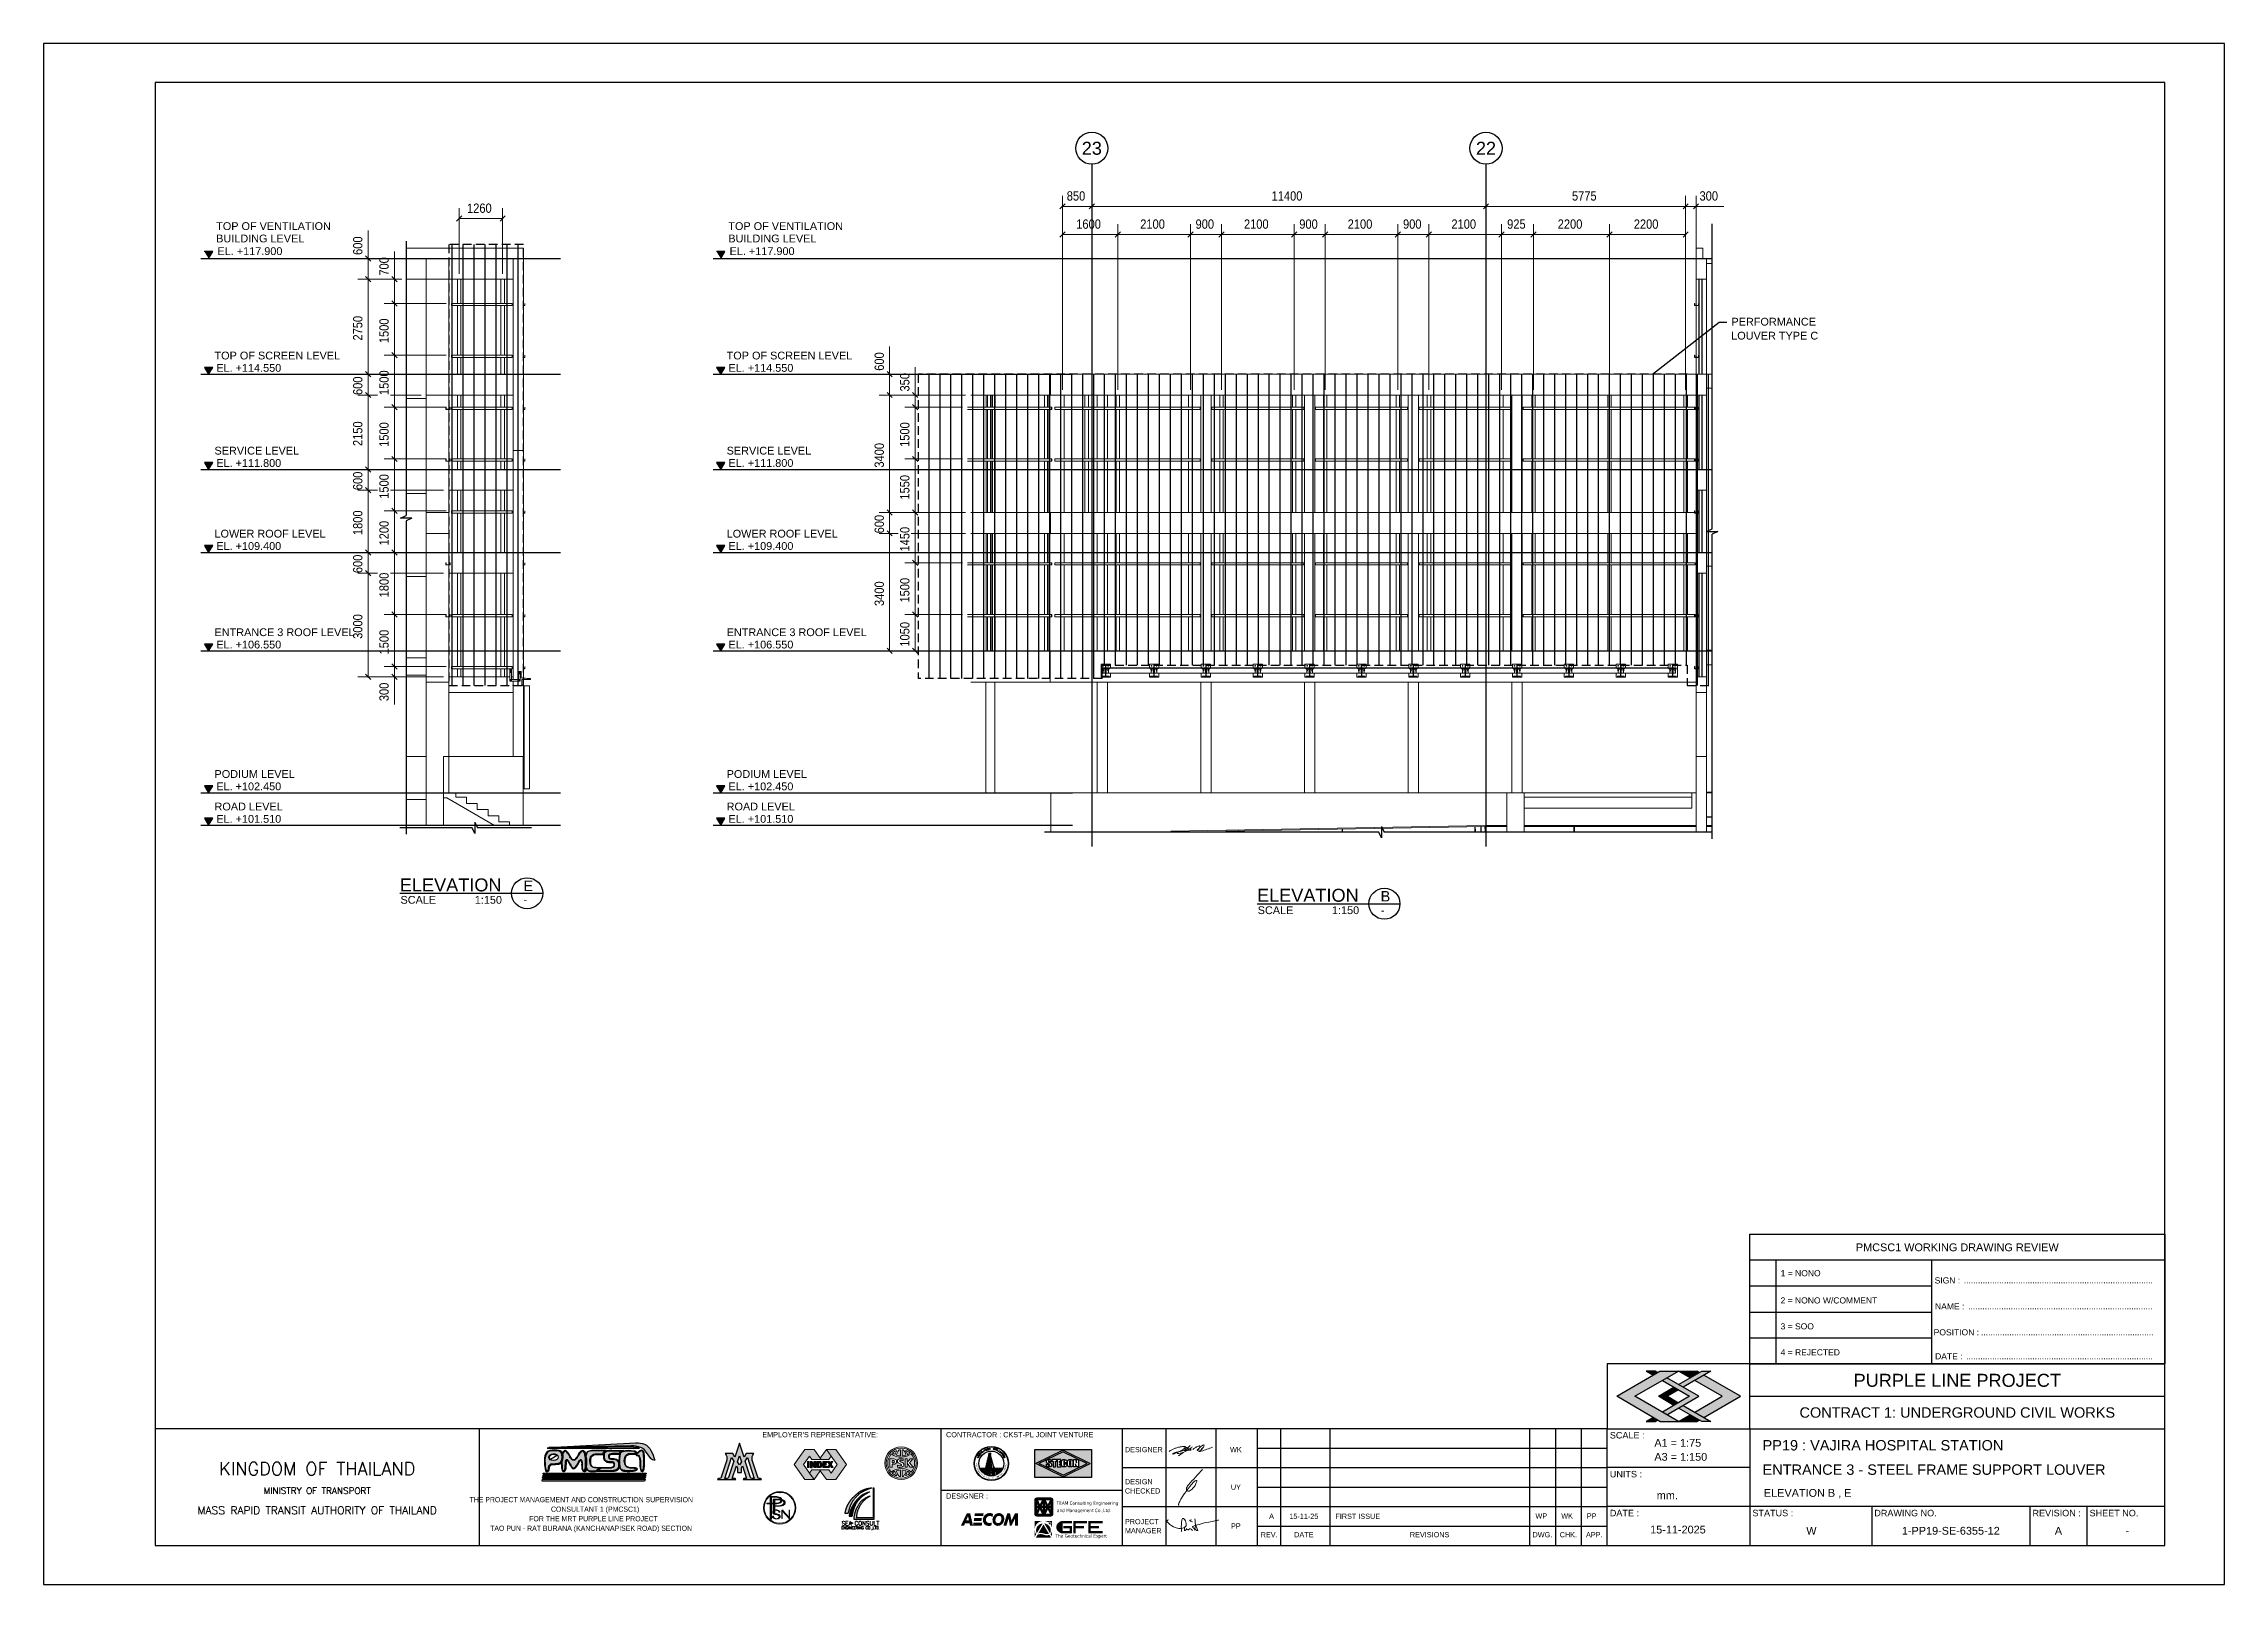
# Model space of a CAD drawing. Header units: millimetres. Extents: x 3774 to 718460, y -768339 to 192544.
# Drawn here: x 431535 to 494610, y -31869 to 12681 of the extents above; entities that cross this region are included whole.
import ezdxf
from ezdxf.enums import TextEntityAlignment as Align

# ---------------------------------------------------------------- set-up
doc = ezdxf.new("R2010")
doc.units = ezdxf.units.MM
for name, pattern in [('CENTER', [50.8, 31.75, -6.35, 6.35, -6.35]), ('HIDDEN', [0.375, 0.25, -0.125]), ('XKITLINE00', [0])]:
    doc.linetypes.add(name, pattern=pattern)
for name, color, linetype in [('3', 7, 'Continuous'), ('CVA-E2-P-OR00-TBKA1D$0$CVA-E2-P-OR00-TBKA1$0$CVA010-FRAME-LINE_2', 7, 'Continuous'), ('CVA-E2-P-OR00-TBKA1D$0$CVA-E2-P-OR00-TBKA1$0$CVA010-FRAME-LOGO', 7, 'Continuous'), ('CVA-E2-P-OR00-TBKA1D$0$CVA-E2-P-OR00-TBKA1$0$CVT010-FRAME-LINE_1', 7, 'Continuous'), ('CVA-E2-P-OR00-TBKA1D$0$CVA-E2-P-OR00-TBKA1$0$CVT010-FRAME-LINE_10', 7, 'Continuous'), ('CVA-E2-P-OR00-TBKA1D$0$CVA-E2-P-OR00-TBKA1$0$CVT010-FRAME-LINE_2', 7, 'Continuous'), ('CVA-E2-P-OR00-TBKA1D$0$CVA-E2-P-OR00-TBKA1$0$CVT010-FRAME-LINE_3', 7, 'Continuous'), ('CVA-E2-P-OR00-TBKA1D$0$CVA-E2-P-OR00-TBKA1$0$CVT010-FRAME-LINE_7', 7, 'Continuous'), ('CVA-E2-P-OR00-TBKA1D$0$CVA-E2-P-OR00-TBKA1$0$CVT010-FRAME-LOGO', 7, 'Continuous'), ('CVA-E2-P-OR00-TBKA1D$0$CVA-E2-P-OR00-TBKA1$0$CVT010-FRAME-TEXT_4', 7, 'Continuous'), ('CVA-E2-P-OR00-TBKA1D$0$CVA-E2-P-OR00-TBKA1$0$CVT010-FRAME-TEXT_8', 7, 'Continuous'), ('CVA-E2-P-OR00-TBKA1D$0$CVA-E2-P-OR00-TBKA1$0$PSTEXT', 7, 'Continuous'), ('CVA-E2-P-OR00-TBKA1D$0$CVA-E2-P-OR00-TBKA1$0$Xref-Title Block$0$7', 7, 'Continuous'), ('CVA010-FRAME-LINE_5', 7, 'Continuous'), ('CVT010-FRAME-LINE_2', 7, 'Continuous'), ('CVT010-FRAME-LINE_3', 7, 'Continuous'), ('CVT040_T', 7, 'Continuous'), ('FRAME', 7, 'Continuous'), ('HATCH', 7, 'Continuous'), ('PSTEXT', 7, 'Continuous'), ('signature', 7, 'Continuous'), ('Stan-Dim', 7, 'Continuous'), ('TEXT', 7, 'Continuous')]:
    doc.layers.add(name, color=color, linetype=linetype)
for name, color, linetype, lineweight in [('Bolt', 7, 'Continuous', 0), ('Part', 7, 'Continuous', 0), ('Z-DIMENSIONS', 7, 'Continuous', 0)]:
    doc.layers.add(name, color=color, linetype=linetype, lineweight=lineweight)
doc.styles.add('ARIAL', font='arial.ttf')
doc.styles.add('ARIAL-PP19', font='arial.ttf')
doc.styles.add('ARIAL_', font='arial.ttf')
doc.styles.add('CVA-E2-P-OR00-TBKA1D$0$Arial', font='arial.ttf')
doc.styles.add('CVA-E2-P-OR00-TBKA1D$0$CVA-E2-P-OR00-TBKA1$0$A1-TITLE$0$ROMANT', font='romant.shx')
doc.styles.add('CVA-E2-P-OR00-TBKA1D$0$CVA-E2-P-OR00-TBKA1$0$Cordia2', font='cordia2.shx')
doc.styles.add('CVA-E2-P-OR00-TBKA1D$0$CVA-E2-P-OR00-TBKA1$0$TITLE1', font='tahoma.ttf')
doc.styles.add('ROMANS', font='arial.ttf', dxfattribs={"width": 0.85})
doc.styles.add('STYLE-STANDARD', font='SIMPLEX.SHX')
doc.dimstyles.get("Standard").update_dxf_attribs({"dimtxt": 0.18, "dimasz": 0.18, "dimexe": 0.18, "dimexo": 0.0625, "dimgap": 0.09, "dimtad": 0, "dimtih": 1, "dimtoh": 1, "dimdec": 4, "dimzin": 0, "dimdsep": 46, "dimtxsty": 'Standard', "dimcen": 0.09, "dimclrd": 7, "dimclre": 7, "dimclrt": 7, "dimadec": 0, "dimazin": 0, "dimtfac": 1, "dimtdec": 4, "dimtofl": 0, "dimtmove": 0, "dimatfit": 3, "dimfxl": 1, "dimtolj": 1, "dimtzin": 0, "dimarcsym": 0})
pattern_1 = [(45, (0, -24.561142), (-0.0176776695, 0.0176776695), [])]

msp = doc.modelspace()

# ---------------------------------------------------------------- texts
at = {"color": 7, "style": 'ROMANS'}
for s, height, p in [('TOP OF VENTILATION', 225, (436526.532, 7292.164)), ('BUILDING LEVEL', 225, (436526.532, 6935.085)), ('TOP OF VENTILATION', 225, (451339.263, 7292.164)), ('BUILDING LEVEL', 225, (451339.263, 6935.085)), ('EL. +117.900', 225, (436563.51, 6568.774)), ('EL. +117.900', 225, (451376.24, 6568.774)), ('TOP OF SCREEN LEVEL', 225, (436478.175, 3550.292)), ('EL. +114.550', 225, (436529.57, 3192.833)), ('TOP OF SCREEN LEVEL', 225, (451290.905, 3550.292)), ('EL. +114.550', 225, (451342.3, 3192.833)), ('SERVICE LEVEL', 225, (436478.175, 800.292)), ('EL. +111.800', 225, (436529.57, 442.833)), ('SERVICE LEVEL', 225, (451290.905, 800.292)), ('EL. +111.800', 225, (451342.3, 442.833)), ('LOWER ROOF LEVEL', 225, (436478.175, -1599.708)), ('EL. +109.400', 225, (436529.57, -1957.167)), ('LOWER ROOF LEVEL', 225, (451290.905, -1599.708)), ('EL. +109.400', 225, (451342.3, -1957.167)), ('ENTRANCE 3 ROOF LEVEL', 225, (436478.175, -4449.708)), ('ENTRANCE 3 ROOF LEVEL', 225, (451290.905, -4449.708)), ('EL. +106.550', 225, (436529.57, -4807.167)), ('EL. +106.550', 225, (451342.3, -4807.167)), ('PODIUM LEVEL', 225, (436478.175, -8549.708)), ('EL. +102.450', 225, (436529.57, -8907.167)), ('PODIUM LEVEL', 225, (451290.905, -8549.708)), ('EL. +102.450', 225, (451342.3, -8907.167)), ('ROAD LEVEL', 225, (436478.175, -9489.708)), ('ROAD LEVEL', 225, (451290.905, -9489.708)), ('EL. +101.510', 225, (436529.57, -9847.167)), ('EL. +101.510', 225, (451342.3, -9847.167)), ('ELEVATION', 375, (441838.337, -11830.832)), ('E', 300, (445413.494, -11821.476)), ('ELEVATION', 375, (466631.214, -12130.832)), ('B', 300, (470206.37, -12121.476)), ('-', 225, (445415.321, -12187.869)), ('-', 225, (470208.197, -12487.869))]:
    msp.add_text(s, height=height, dxfattribs=at).set_placement(p)
at = {"layer": 'Stan-Dim', "color": 7, "style": 'ROMANS'}
for tag, p in [('23', (461853.449, 9655.937)), ('22', (473253.449, 9655.937))]:
    msp.add_attdef(tag, text='', height=375, dxfattribs=at).set_placement(p, align=Align.MIDDLE_CENTER)
at = {"layer": 'TEXT', "color": 7, "style": 'ROMANS'}
for s, p in [('PERFORMANCE', (480353.501, 4528.787)), ('LOUVER TYPE C', (480346.161, 4124.303)), ('SCALE', (441858.216, -12187.869)), ('1:150', (444005.943, -12187.869)), ('SCALE', (466651.093, -12487.869)), ('1:150', (468798.819, -12487.869))]:
    msp.add_text(s, height=225, dxfattribs=at).set_placement(p)

# ---------------------------------------------------------------- blocks, each defined once
blk = doc.blocks.new('CVA-E2-P-OR00-TBKA1D$0$CVA-E2-P-OR00-TBKA1$0$AECOM')
at = {"layer": 'CVA-E2-P-OR00-TBKA1D$0$CVA-E2-P-OR00-TBKA1$0$CVA010-FRAME-LOGO', "extrusion": (0, 0, -1)}
h = blk.add_hatch(color=7, dxfattribs=at)
h.paths.add_polyline_path([(13.3, -3.7), (15.1, 4.3), (17.3, 4.3), (21.1, -3.7), (19.1, -3.7), (18.4, -2.1), (15.5, -2.1), (15.2, -3.7)])
h.paths.add_polyline_path([(15.9, -0.3), (16.5, 2.4), (17.7, -0.3)], flags=16)
at = {"layer": 'CVA-E2-P-OR00-TBKA1D$0$CVA-E2-P-OR00-TBKA1$0$CVA010-FRAME-LOGO'}
blk.add_hatch(color=7, dxfattribs=at).paths.add_polyline_path([(-12.8, -0.6), (-12.5, 1.3), (-7.6, 1.3), (-7.9, -0.6)])
h = blk.add_hatch(color=7, dxfattribs=at)
edge = h.paths.add_edge_path()
edge.add_line((-1.5, -3.5), (-1.2, -1.6))
edge.add_spline(control_points=[(-1.2, -1.6), (-1.7, -1.9), (-2.5, -1.9), (-2.9, -1.9), (-4.2, -1.9), (-5, -1), (-5, 0.2), (-4.9, 1.6), (-3.9, 2.6), (-2.5, 2.6), (-1.9, 2.6), (-1.3, 2.4), (-0.8, 1.9)], knot_values=[0, 0, 0, 0, 0.25, 0.25, 0.25, 0.5, 0.5, 0.5, 0.75, 0.75, 0.75, 1, 1, 1, 1], degree=3, periodic=0)
edge.add_line((-0.8, 1.9), (-0.4, 3.8))
edge.add_spline(control_points=[(-0.4, 3.8), (-1.2, 4.3), (-1.8, 4.5), (-2.7, 4.5), (-5, 4.5), (-6.9, 2.6), (-7, 0.2), (-7, -2.2), (-5.5, -3.8), (-3.3, -3.8), (-2.9, -3.8), (-2, -3.8), (-1.5, -3.5)], knot_values=[0, 0, 0, 0, 0.25, 0.25, 0.25, 0.5, 0.5, 0.5, 0.75, 0.75, 0.75, 1, 1, 1, 1], degree=3, periodic=0)
h = blk.add_hatch(color=7, dxfattribs=at)
edge = h.paths.add_edge_path()
edge.add_spline(control_points=[(6.8, 0.2), (7.1, 2.6), (5.7, 4.3), (3.6, 4.5)], knot_values=[0, 0, 0, 0, 1, 1, 1, 1], degree=3, periodic=0)
edge.add_spline(control_points=[(3.6, 4.5), (1.4, 4.6), (-0.5, 2.8), (-0.8, 0.4)], knot_values=[0, 0, 0, 0, 1, 1, 1, 1], degree=3, periodic=0)
edge.add_spline(control_points=[(-0.8, 0.4), (-1, -1.9), (0.3, -3.6), (2.4, -3.8)], knot_values=[0, 0, 0, 0, 1, 1, 1, 1], degree=3, periodic=0)
edge.add_spline(control_points=[(2.4, -3.8), (4.6, -3.9), (6.6, -2.2), (6.8, 0.2)], knot_values=[0, 0, 0, 0, 1, 1, 1, 1], degree=3, periodic=0)
edge = h.paths.add_edge_path(flags=16)
edge.add_spline(control_points=[(4.9, 0.1), (4.6, -1.4), (3.6, -2.2), (2.5, -2), (1.4, -1.8), (0.9, -0.7), (1.2, 0.6), (1.5, 2), (2.6, 2.9), (3.7, 2.7), (4.7, 2.5), (5.2, 1.4), (4.9, 0.1)], knot_values=[0, 0, 0, 0, 0.25, 0.25, 0.25, 0.5, 0.5, 0.5, 0.75, 0.75, 0.75, 1, 1, 1, 1], degree=3, periodic=0)
at = {"layer": 'CVA-E2-P-OR00-TBKA1D$0$CVA-E2-P-OR00-TBKA1$0$CVA010-FRAME-LOGO', "extrusion": (0, 0, -1)}
blk.add_hatch(color=7, dxfattribs=at).paths.add_polyline_path([(-15.7, -3.7), (-15.6, 4.3), (-13.7, 4.3), (-11.4, -0.2), (-10.5, 4.3), (-8.7, 4.3), (-6.2, -3.7), (-8.2, -3.7), (-9.6, 1), (-10.4, -3.7), (-11.4, -3.7), (-13.8, 1), (-13.7, -3.7)])
at = {"layer": 'CVA-E2-P-OR00-TBKA1D$0$CVA-E2-P-OR00-TBKA1$0$CVA010-FRAME-LOGO', "color": 7}
for points in [[(-12.4, 2.5), (-6.7, 2.5), (-12.1, 4.3), (-6.5, 4.3)], [(-13.3, -3.7), (-7.7, -3.7), (-13, -1.8), (-7.4, -1.8)]]:
    blk.add_solid(points, dxfattribs=at)
blk = doc.blocks.new('CVA-E2-P-OR00-TBKA1D$0$CVA-E2-P-OR00-TBKA1$0$A$C4CF5538A')
at = {"linetype": 'Continuous', "lineweight": 0}
h = blk.add_hatch(color=7, dxfattribs=at)
h.paths.add_polyline_path([(-7.19, 4.02, 0.414214), (-8.08, 3.13), (-8.08, -3.13, 0.414214), (-7.19, -4.02), (-0.89, -4.02, 0.414214), (0, -3.13), (0, 3.13, 0.414214), (-0.89, 4.02)])
h.paths.add_polyline_path([(-4.41, 2.22), (-4.41, 0.3), (-5.35, 0.3)], flags=16)
h.paths.add_polyline_path([(-3.45, 3.13), (-1.16, 3.13), (-2.29, 0.73)], flags=16)
h.paths.add_polyline_path([(-7.19, 2.32), (-6.24, 0.3), (-7.19, 0.3)], flags=16)
h.paths.add_polyline_path([(-3.67, 2.22), (-2.73, 0.3), (-3.67, 0.3)], flags=16)
h.paths.add_polyline_path([(-5.35, -0.3), (-4.41, -0.3), (-4.41, -2.22)], flags=16)
h.paths.add_polyline_path([(-6.24, -0.3), (-7.19, -2.32), (-7.19, -0.3)], flags=16)
h.paths.add_polyline_path([(-3.67, -0.3), (-2.73, -0.3), (-3.67, -2.22)], flags=16)
h.paths.add_polyline_path([(-5.79, -0.73), (-4.62, -3.13), (-6.92, -3.13)], flags=16)
h.paths.add_polyline_path([(-0.89, 2.32), (-0.89, 0.3), (-1.84, 0.3)], flags=16)
h.paths.add_polyline_path([(-1.84, -0.3), (-0.89, -0.3), (-0.89, -2.32)], flags=16)
h.paths.add_polyline_path([(-2.29, -0.73), (-1.16, -3.13), (-3.45, -3.13)], flags=16)
h.paths.add_polyline_path([(-4.62, 3.13), (-6.92, 3.13), (-5.79, 0.73)], flags=16)
at = {"color": 7, "linetype": 'Continuous', "lineweight": 0}
blk.add_lwpolyline([(-7.19, 4.02), (-0.89, 4.02, -0.414214), (0, 3.13), (0, -3.13, -0.414214), (-0.89, -4.02), (-7.19, -4.02, -0.414214), (-8.08, -3.13), (-8.08, 3.13, -0.414214)], format="xyb", close=True, dxfattribs=at)
for points in [[(-7.19, 0.3), (-6.24, 0.3), (-7.19, 2.32)], [(-5.79, 0.73), (-4.62, 3.13), (-6.92, 3.13)], [(-4.41, 2.22), (-5.35, 0.3), (-4.41, 0.3)], [(-3.67, 2.22), (-2.73, 0.3), (-3.67, 0.3)], [(-2.29, 0.73), (-3.45, 3.13), (-1.16, 3.13)], [(-0.89, 0.3), (-1.84, 0.3), (-0.89, 2.32)], [(-7.19, -0.3), (-6.24, -0.3), (-7.19, -2.32)], [(-5.79, -0.73), (-4.62, -3.13), (-6.92, -3.13)], [(-4.41, -2.22), (-5.35, -0.3), (-4.41, -0.3)], [(-3.67, -2.22), (-2.73, -0.3), (-3.67, -0.3)], [(-2.29, -0.73), (-3.45, -3.13), (-1.16, -3.13)], [(-0.89, -0.3), (-1.84, -0.3), (-0.89, -2.32)]]:
    blk.add_lwpolyline(points, close=True, dxfattribs=at)
at = {"layer": 'CVA-E2-P-OR00-TBKA1D$0$CVA-E2-P-OR00-TBKA1$0$CVA010-FRAME-LINE_2', "color": 7, "style": 'CVA-E2-P-OR00-TBKA1D$0$CVA-E2-P-OR00-TBKA1$0$TITLE1'}
for s, p in [('TEAM Consulting Engineering', (1.61, 0.94)), ('and Management Co.,Ltd.', (1.74, -2.3))]:
    blk.add_text(s, height=1.5, dxfattribs=at).set_placement(p)
blk = doc.blocks.new('CVA-E2-P-OR00-TBKA1D$0$CVA-E2-P-OR00-TBKA1$0$Maa')
at = {"layer": 'CVA-E2-P-OR00-TBKA1D$0$CVA-E2-P-OR00-TBKA1$0$PSTEXT'}
h = blk.add_hatch(color=7, dxfattribs=at)
h.paths.add_polyline_path([(-4.04, 0, -0.323021), (-3.85, 0.2), (-3.61, 0.2, 0.333691), (-3.31, 0.43), (-2.34, 3.57, 0.272453), (-2.61, 4.73), (-1.24, 4.73), (-0.83, 4.06), (0, 6.64), (0.83, 4.06), (1.24, 4.73), (2.61, 4.73, 0.27553), (2.34, 3.56), (3.32, 0.41, 0.448404), (3.73, 0.19, -0.474796), (4.04, 0), (0.67, 0, -0.266623), (0.82, 0.2), (1.31, 0.2), (0.57, 2.52), (0.34, 2.12), (0.34, 1.27), (0, 1.27), (-0.34, 1.27), (-0.34, 2.12), (-0.57, 2.52), (-1.31, 0.2), (-0.82, 0.2), (-0.67, 0)])
h.paths.add_polyline_path([(0, 4.33), (0.34, 3.25), (0, 2.68), (-0.34, 3.25)], flags=16)
h.paths.add_polyline_path([(1.47, 4), (2.65, 0.2), (2.31, 0.2, -0.288454), (2.02, 0.37), (1.06, 3.33)], flags=16)
h.paths.add_polyline_path([(-1.06, 3.33), (-1.99, 0.46, -0.36379), (-2.29, 0.2), (-2.65, 0.2), (-1.47, 4)], flags=16)
at = {"layer": 'CVA-E2-P-OR00-TBKA1D$0$CVA-E2-P-OR00-TBKA1$0$PSTEXT', "color": 7}
for points in [[(0, 6.64), (-0.83, 4.06), (-1.24, 4.73), (-2.61, 4.73, -0.27553), (-2.34, 3.56), (-3.32, 0.41, -0.323082), (-3.62, 0.2), (-3.85, 0.2, 0.323021), (-4.04, 0), (-0.67, 0, 0.266623), (-0.82, 0.2), (-1.31, 0.2), (-0.57, 2.52), (-0.34, 2.12), (-0.34, 1.27), (0, 1.27), (0.34, 1.27), (0.34, 2.12), (0.57, 2.52), (1.31, 0.2), (0.82, 0.2, 0.266623), (0.67, 0), (4.04, 0, 0.323021), (3.85, 0.2), (3.62, 0.2, -0.323082), (3.32, 0.41), (2.34, 3.56, -0.27553), (2.61, 4.73), (1.24, 4.73), (0.83, 4.06), (0, 6.64)], [(-1.06, 3.33), (-2.02, 0.37, -0.288454), (-2.31, 0.2), (-2.65, 0.2), (-1.47, 4), (-1.06, 3.33)], [(1.47, 4), (2.65, 0.2), (2.31, 0.2, -0.288454), (2.02, 0.37), (1.06, 3.33), (1.47, 4)]]:
    blk.add_lwpolyline(points, format="xyb", close=True, dxfattribs=at)
blk.add_lwpolyline([(0.34, 3.25), (0, 2.68), (-0.34, 3.25), (0, 4.33), (0.34, 3.25)], close=True, dxfattribs=at)
blk = doc.blocks.new('CVA-E2-P-OR00-TBKA1$0$A$C6A3C1ABC')
h = blk.add_hatch(color=7)
h.dxf.hatch_style = 1
h.paths.add_polyline_path([(-66.5, 66.4), (-66.5, 0), (66.5, 0), (66.5, 66.4)])
h.paths.add_polyline_path([(0, 64.5), (64, 33.2), (0, 1.9), (-64, 33.2)], flags=16)
h.paths.add_polyline_path([(-32.4, 38.9), (-32.6, 39.2), (-32.8, 39.4), (-33.6, 39.4), (-33.8, 39.2), (-34, 38.9), (-34, 37.5), (-32.4, 37.1)], flags=0)
h = blk.add_hatch(color=7)
h.dxf.hatch_style = 1
h.paths.add_polyline_path([(0, 60.9), (-56.6, 33.2), (0, 5.5), (56.6, 33.2)])
h.paths.add_polyline_path([(5.2, 42.1), (6.4, 41.7), (7.7, 40.9), (8.2, 40.3), (8.4, 40), (8.6, 39.5), (8.8, 39), (8.9, 38.5), (8.9, 37.9), (8.9, 37), (8.9, 35), (3.7, 35), (3.7, 38.6, 1), (1.9, 38.6), (1.9, 29.2, 1), (3.7, 29.2), (3.7, 32.3), (8.9, 32.3), (8.9, 30.7), (8.9, 29.8), (8.9, 29.2), (8.8, 28.7), (8.6, 28.2), (8.4, 27.7), (8.2, 27.4), (7.7, 26.8), (6.4, 26), (5.2, 25.6), (3.6, 25.4), (1.7, 25.4), (0.6, 25.4), (-0.3, 25.7), (-1.1, 25.9), (-1.7, 26.3), (-2.3, 26.8), (-2.7, 27.3), (-3.1, 28), (-3.4, 29), (-3.5, 29.8), (-3.5, 37.8), (-3.4, 38.5), (-3.1, 39.5), (-2.7, 40.3), (-2.3, 40.7), (-1.7, 41.3), (-1.1, 41.6), (-0.3, 42), (0.6, 42.3), (1.7, 42.4), (3.6, 42.4)], flags=16)
h.paths.add_polyline_path([(12.3, 41.3), (13, 41.6), (13.7, 42), (14.7, 42.3), (15.7, 42.4), (17.9, 42.4), (19, 42.3), (20, 42), (20.7, 41.6), (21.3, 41.3), (22, 40.7), (22.4, 40.3), (22.7, 39.5), (23, 38.5), (23.1, 37.8), (23.1, 29.8), (23, 29), (22.7, 28), (22.4, 27.3), (22, 26.8), (21.3, 26.3), (20.7, 25.9), (20, 25.7), (19, 25.4), (17.9, 25.4), (15.7, 25.4), (14.7, 25.4), (13.7, 25.7), (13, 25.9), (12.3, 26.3), (11.7, 26.8), (11.3, 27.3), (11, 28), (10.7, 29), (10.6, 29.8), (10.6, 37.8), (10.7, 38.5), (11, 39.5), (11.3, 40.3), (11.7, 40.7)], flags=16)
h.paths.add_polyline_path([(17.7, 38.6), (17.7, 29.2, -1), (16, 29.2), (16, 38.6, -1)], flags=0)
h.paths.add_polyline_path([(-4.9, 42.4), (-4.9, 38.6), (-8.4, 38.6), (-8.4, 35.7), (-5.1, 35.7), (-5.1, 32.3), (-8.4, 32.3), (-8.4, 28.9), (-4.6, 28.9), (-4.6, 25.4), (-13.8, 25.4), (-13.8, 42.4)], flags=16)
h.paths.add_polyline_path([(24.6, 42.4), (29, 42.4), (31.8, 34.6), (31.8, 42.4), (36.5, 42.4), (36.5, 25.4), (31.8, 25.4), (29.2, 32.7), (29.2, 25.4), (24.6, 25.4)], flags=16)
h.paths.add_polyline_path([(-14.8, 42.4), (-14.8, 38.6), (-17.8, 38.6), (-17.8, 25.4), (-23.2, 25.4), (-23.2, 38.6), (-26.2, 38.6), (-26.2, 42.4)], flags=16)
h.paths.add_polyline_path([(-27.4, 39.2), (-27.4, 37.1), (-32.4, 37.1), (-32.4, 38.9), (-32.6, 39.2), (-32.8, 39.4), (-33.6, 39.4), (-33.8, 39.2), (-34, 38.9), (-34, 37.5), (-33.9, 37.1), (-33.4, 36.7), (-32.9, 36.4), (-31.9, 35.9), (-30.8, 35.3), (-29.7, 34.7), (-28.7, 34.1), (-27.9, 33.4), (-27.5, 32.7), (-27.2, 31.9), (-27, 31.2), (-27, 28.5), (-27.3, 27.8), (-27.6, 27.2), (-28.3, 26.5), (-28.8, 26.2), (-29.5, 25.8), (-30.4, 25.5), (-30.9, 25.4), (-34.4, 25.4), (-35.1, 25.4), (-35.9, 25.7), (-36.5, 25.9), (-37.1, 26.2), (-37.7, 26.7), (-38.1, 27.2), (-38.5, 27.6), (-38.7, 28.4), (-38.7, 31.6), (-33.9, 31.6), (-33.9, 28.9), (-33.9, 28.7), (-33.7, 28.5), (-33.5, 28.3), (-32.6, 28.3), (-32.4, 28.4), (-32.3, 28.6), (-32.2, 28.9), (-32.2, 30.7), (-32.3, 30.9), (-32.5, 31.2), (-32.8, 31.4), (-33.3, 31.8), (-33.7, 32), (-34.1, 32.3), (-35.2, 33), (-36.2, 33.5), (-37, 33.8), (-37.6, 34.3), (-38.1, 34.8), (-38.6, 35.5), (-38.8, 36), (-39, 36.3), (-39, 39.2), (-38.9, 39.4), (-38.5, 40.2), (-38.2, 40.8), (-37.8, 41.3), (-37.1, 41.6), (-36.4, 42), (-35.6, 42.2), (-35, 42.4), (-31.7, 42.4), (-31.2, 42.3), (-30.5, 42.1), (-29.7, 41.8), (-28.8, 41.2), (-28.2, 40.7), (-27.7, 40.2), (-27.4, 39.4)], flags=16)
h = blk.add_hatch(color=7)
h.dxf.hatch_style = 1
h.paths.add_polyline_path([(17.7, 38.6, 1), (16, 38.6), (16, 29.2, 1), (17.7, 29.2)])
at = {"color": 7}
for p, q in [((0, 64.5), (-64, 33.2)), ((0, 60.9), (-56.6, 33.2)), ((0, 64.5), (64, 33.2)), ((0, 60.9), (56.6, 33.2)), ((0, 1.9), (-64, 33.2)), ((0, 5.5), (-56.6, 33.2)), ((0, 1.9), (64, 33.2)), ((0, 5.5), (56.6, 33.2)), ((17.7, 29.2), (17.7, 38.6))]:
    blk.add_line(p, q, dxfattribs=at)
for points in [[(-66.5, 66.4), (66.5, 66.4), (66.5, 0), (-66.5, 0)], [(-27.4, 39.2), (-27.4, 37.1), (-32.4, 37.1), (-32.4, 38.9), (-32.6, 39.2), (-32.8, 39.4), (-33.6, 39.4), (-33.8, 39.2), (-34, 38.9), (-34, 37.5), (-33.9, 37.1), (-33.4, 36.7), (-32.9, 36.4), (-31.9, 35.9), (-30.8, 35.3), (-29.7, 34.7), (-28.7, 34.1), (-27.9, 33.4), (-27.5, 32.7), (-27.2, 31.9), (-27, 31.2), (-27, 28.5), (-27.3, 27.8), (-27.6, 27.2), (-28.3, 26.5), (-28.8, 26.2), (-29.5, 25.8), (-30.4, 25.5), (-30.9, 25.4), (-34.4, 25.4), (-35.1, 25.4), (-35.9, 25.7), (-36.5, 25.9), (-37.1, 26.2), (-37.7, 26.7), (-38.1, 27.2), (-38.5, 27.6), (-38.7, 28.4), (-38.7, 31.6), (-33.9, 31.6), (-33.9, 28.9), (-33.9, 28.7), (-33.7, 28.5), (-33.5, 28.3), (-32.6, 28.3), (-32.4, 28.4), (-32.3, 28.6), (-32.2, 28.9), (-32.2, 30.7), (-32.3, 30.9), (-32.5, 31.2), (-32.8, 31.4), (-33.3, 31.8), (-33.7, 32), (-34.1, 32.3), (-35.2, 33), (-36.2, 33.5), (-37, 33.8), (-37.6, 34.3), (-38.1, 34.8), (-38.6, 35.5), (-38.8, 36), (-39, 36.3), (-39, 39.2), (-38.9, 39.4), (-38.5, 40.2), (-38.2, 40.8), (-37.8, 41.3), (-37.1, 41.6), (-36.4, 42), (-35.6, 42.2), (-35, 42.4), (-31.7, 42.4), (-31.2, 42.3), (-30.5, 42.1), (-29.7, 41.8), (-28.8, 41.2), (-28.2, 40.7), (-27.7, 40.2), (-27.4, 39.4)], [(-26.2, 42.4), (-26.2, 38.6), (-23.2, 38.6), (-23.2, 25.4), (-17.8, 25.4), (-17.8, 38.6), (-14.8, 38.6), (-14.8, 42.4)], [(-4.9, 42.4), (-13.8, 42.4), (-13.8, 25.4), (-4.6, 25.4), (-4.6, 28.9), (-8.4, 28.9), (-8.4, 32.3), (-5.1, 32.3), (-5.1, 35.7), (-8.4, 35.7), (-8.4, 38.6), (-4.9, 38.6)], [(15.7, 42.4), (17.9, 42.4), (19, 42.3), (20, 42), (20.7, 41.6), (21.3, 41.3), (22, 40.7), (22.4, 40.3), (22.7, 39.5), (23, 38.5), (23.1, 37.8), (23.1, 29.8), (23, 29), (22.7, 28), (22.4, 27.3), (22, 26.8), (21.3, 26.3), (20.7, 25.9), (20, 25.7), (19, 25.4), (17.9, 25.4), (15.7, 25.4), (14.7, 25.4), (13.7, 25.7), (13, 25.9), (12.3, 26.3), (11.7, 26.8), (11.3, 27.3), (11, 28), (10.7, 29), (10.6, 29.8), (10.6, 37.8), (10.7, 38.5), (11, 39.5), (11.3, 40.3), (11.7, 40.7), (12.3, 41.3), (13, 41.6), (13.7, 42), (14.7, 42.3)], [(24.6, 42.4), (29, 42.4), (31.8, 34.6), (31.8, 42.4), (36.5, 42.4), (36.5, 25.4), (31.8, 25.4), (29.2, 32.7), (29.2, 25.4), (24.6, 25.4)]]:
    blk.add_lwpolyline(points, close=True, dxfattribs=at)
for points in [[(-3.5, 37.8), (-3.4, 38.5), (-3.1, 39.5), (-2.7, 40.3), (-2.3, 40.7), (-1.7, 41.3), (-1.1, 41.6), (-0.3, 42), (0.6, 42.3), (1.7, 42.4), (3.6, 42.4), (5.2, 42.1), (6.4, 41.7), (7.7, 40.9), (8.2, 40.3), (8.4, 40), (8.6, 39.5), (8.8, 39), (8.9, 38.5), (8.9, 37.9), (8.9, 37), (8.9, 35), (3.7, 35), (3.7, 38.6, 1), (1.9, 38.6), (1.9, 29.2, 1), (3.7, 29.2), (3.7, 32.3), (8.9, 32.3), (8.9, 30.7), (8.9, 29.8), (8.9, 29.2), (8.8, 28.7), (8.6, 28.2), (8.4, 27.7), (8.2, 27.4), (7.7, 26.8), (6.4, 26), (5.2, 25.6), (3.6, 25.4), (1.7, 25.4), (0.6, 25.4), (-0.3, 25.7), (-1.1, 25.9), (-1.7, 26.3), (-2.3, 26.8), (-2.7, 27.3), (-3.1, 28), (-3.4, 29), (-3.5, 29.8)], [(17.7, 38.6), (17.7, 29.2, -1), (16, 29.2), (16, 38.6, -1)]]:
    blk.add_lwpolyline(points, format="xyb", close=True, dxfattribs=at)
blk = doc.blocks.new('T-SEA')
at = {"layer": 'PSTEXT'}
for points in [[(9.48, 12.71), (9.68, 12.8), (9.9, 12.9), (10.14, 12.99), (10.42, 13.1), (10.75, 13.21), (11.14, 13.32), (11.59, 13.45), (12.12, 13.59), (11.79, 13.57), (11.48, 13.55), (11.2, 13.52), (10.94, 13.49), (10.71, 13.45), (10.5, 13.4), (10.3, 13.36), (10.12, 13.31), (9.94, 13.26), (9.78, 13.22), (9.62, 13.17), (9.47, 13.12), (9.32, 13.08), (9.18, 13.03), (9.04, 12.98), (8.9, 12.93), (8.77, 12.87), (8.63, 12.81), (8.5, 12.76), (8.37, 12.69), (8.24, 12.63), (8.11, 12.57), (7.98, 12.5), (7.86, 12.43), (7.74, 12.36), (7.63, 12.28), (7.52, 12.21), (7.41, 12.13), (7.3, 12.06), (7.19, 11.98), (7.08, 11.89), (6.97, 11.81), (6.86, 11.72), (6.75, 11.63), (6.63, 11.54), (6.52, 11.44), (6.4, 11.35), (6.28, 11.25), (6.16, 11.14), (6.04, 11.04), (5.91, 10.93), (5.79, 10.81), (5.66, 10.7), (5.54, 10.58), (5.42, 10.47), (5.3, 10.35), (5.18, 10.24), (5.07, 10.13), (4.97, 10.02), (4.87, 9.92), (4.77, 9.82), (4.68, 9.72), (4.59, 9.62), (4.51, 9.51), (4.42, 9.41), (4.34, 9.3), (4.26, 9.19), (4.17, 9.07), (4.09, 8.96), (4.01, 8.84), (3.93, 8.71), (3.85, 8.59), (3.77, 8.47), (3.69, 8.35), (3.61, 8.23), (3.54, 8.11), (3.46, 7.99), (3.39, 7.87), (3.32, 7.75), (3.25, 7.63), (3.18, 7.5), (3.11, 7.38), (3.05, 7.25), (2.98, 7.12), (2.92, 6.98), (2.86, 6.84), (2.81, 6.69), (2.75, 6.54), (2.69, 6.38), (2.63, 6.21), (2.57, 6.04), (2.51, 5.85), (2.45, 5.66), (2.38, 5.45), (2.32, 5.23), (2.26, 5.01), (2.21, 4.76), (2.15, 4.51), (3.35, 4.51), (3.35, 4.54), (3.38, 4.63), (3.41, 4.78), (3.46, 4.96), (3.51, 5.17), (3.57, 5.4), (3.63, 5.63), (3.7, 5.85), (3.76, 6.07), (3.82, 6.26), (3.89, 6.45), (3.95, 6.62), (4.01, 6.78), (4.07, 6.94), (4.13, 7.1), (4.2, 7.25), (4.26, 7.4), (4.33, 7.55), (4.39, 7.69), (4.46, 7.84), (4.53, 7.99), (4.6, 8.13), (4.68, 8.27), (4.75, 8.41), (4.83, 8.55), (4.91, 8.69), (5, 8.82), (5.09, 8.96), (5.18, 9.1), (5.29, 9.25), (5.4, 9.4), (5.53, 9.56), (5.66, 9.73), (5.81, 9.9), (5.96, 10.08), (6.12, 10.25), (6.29, 10.43), (6.46, 10.61), (6.63, 10.78), (6.8, 10.95), (6.97, 11.1), (7.13, 11.25), (7.3, 11.39), (7.46, 11.52), (7.62, 11.65), (7.78, 11.76), (7.95, 11.88), (8.11, 11.98), (8.27, 12.08), (8.43, 12.18), (8.59, 12.27), (8.76, 12.36), (8.93, 12.45), (9.11, 12.54), (9.29, 12.62)], [(9.22, 11.09), (9.46, 11.24), (9.73, 11.41), (10.04, 11.58), (10.4, 11.77), (10.81, 11.97), (11.3, 12.19), (11.02, 12.13), (10.75, 12.07), (10.49, 11.99), (10.23, 11.91), (9.98, 11.81), (9.75, 11.72), (9.52, 11.62), (9.31, 11.52), (9.11, 11.43), (8.92, 11.33), (8.74, 11.24), (8.57, 11.14), (8.41, 11.04), (8.25, 10.93), (8.08, 10.81), (7.92, 10.67), (7.75, 10.53), (7.57, 10.38), (7.4, 10.22), (7.23, 10.05), (7.06, 9.89), (6.9, 9.72), (6.74, 9.56), (6.6, 9.41), (6.47, 9.26), (6.35, 9.12), (6.24, 8.99), (6.13, 8.86), (6.04, 8.74), (5.94, 8.61), (5.85, 8.49), (5.76, 8.36), (5.67, 8.23), (5.58, 8.09), (5.49, 7.95), (5.4, 7.81), (5.31, 7.67), (5.21, 7.52), (5.12, 7.36), (5.03, 7.21), (4.94, 7.05), (4.84, 6.89), (4.75, 6.72), (4.67, 6.56), (4.58, 6.39), (4.5, 6.22), (4.42, 6.05), (4.35, 5.88), (4.28, 5.71), (4.21, 5.55), (4.15, 5.38), (4.1, 5.21), (4.05, 5.05), (4, 4.88), (3.96, 4.72), (3.92, 4.55), (3.89, 4.39), (3.86, 4.23), (3.83, 4.07), (3.81, 3.92), (3.79, 3.76), (3.78, 3.62), (3.78, 3.47), (3.78, 3.33), (4.76, 3.33), (4.77, 3.36), (4.77, 3.39), (4.78, 3.44), (4.79, 3.5), (4.8, 3.58), (4.81, 3.67), (4.83, 3.78), (4.85, 3.9), (4.88, 4.04), (4.91, 4.19), (4.94, 4.35), (4.98, 4.52), (5.02, 4.7), (5.07, 4.88), (5.12, 5.06), (5.17, 5.25), (5.22, 5.44), (5.28, 5.63), (5.35, 5.81), (5.41, 5.99), (5.48, 6.17), (5.54, 6.35), (5.61, 6.52), (5.67, 6.69), (5.74, 6.86), (5.81, 7.02), (5.87, 7.18), (5.94, 7.34), (6.02, 7.51), (6.1, 7.67), (6.19, 7.84), (6.29, 8.01), (6.4, 8.18), (6.51, 8.36), (6.64, 8.55), (6.77, 8.73), (6.91, 8.92), (7.06, 9.1), (7.21, 9.29), (7.37, 9.47), (7.53, 9.64), (7.7, 9.82), (7.87, 9.98), (8.05, 10.15), (8.23, 10.31), (8.41, 10.47), (8.6, 10.63), (8.8, 10.78), (9, 10.93)], [(7.74, 7.31), (7.84, 7.47), (7.94, 7.62), (8.05, 7.78), (8.15, 7.92), (8.26, 8.07), (8.36, 8.21), (8.47, 8.34), (8.57, 8.47), (8.68, 8.59), (8.78, 8.71), (8.88, 8.82), (8.99, 8.93), (9.1, 9.05), (9.22, 9.16), (9.34, 9.28), (9.48, 9.4), (9.63, 9.53), (9.8, 9.67), (9.99, 9.81), (10.21, 9.96), (10.46, 10.12), (10.75, 10.29), (11.07, 10.46), (11.45, 10.65), (11.2, 10.6), (10.97, 10.54), (10.75, 10.47), (10.55, 10.39), (10.35, 10.3), (10.15, 10.21), (9.97, 10.12), (9.79, 10.02), (9.61, 9.92), (9.44, 9.82), (9.28, 9.71), (9.12, 9.61), (8.97, 9.5), (8.82, 9.39), (8.67, 9.28), (8.53, 9.17), (8.4, 9.06), (8.27, 8.94), (8.14, 8.82), (8.02, 8.7), (7.91, 8.57), (7.79, 8.44), (7.68, 8.3), (7.57, 8.16), (7.47, 8.02), (7.36, 7.87), (7.26, 7.71), (7.16, 7.55), (7.06, 7.39), (6.97, 7.23), (6.87, 7.07), (6.78, 6.91), (6.69, 6.75), (6.6, 6.59), (6.51, 6.43), (6.42, 6.27), (6.34, 6.11), (6.26, 5.95), (6.19, 5.78), (6.12, 5.61), (6.05, 5.43), (5.99, 5.25), (5.93, 5.06), (5.87, 4.87), (5.82, 4.67), (5.77, 4.47), (5.72, 4.26), (5.67, 4.04), (5.61, 3.82), (5.57, 3.59), (5.52, 3.36), (5.48, 3.13), (5.44, 2.91), (5.41, 2.69), (5.39, 2.48), (5.38, 2.29), (12.92, 2.29), (12.92, 13.62), (12.52, 13.62), (12.52, 2.83), (6.35, 2.83), (6.37, 3.06), (6.39, 3.3), (6.42, 3.54), (6.46, 3.78), (6.49, 4.01), (6.54, 4.24), (6.58, 4.46), (6.63, 4.67), (6.68, 4.87), (6.73, 5.05), (6.78, 5.23), (6.84, 5.4), (6.9, 5.56), (6.96, 5.72), (7.02, 5.87), (7.09, 6.03), (7.16, 6.19), (7.23, 6.35), (7.31, 6.51), (7.39, 6.67), (7.47, 6.83), (7.56, 6.99), (7.65, 7.15)]]:
    blk.add_hatch(color=7, dxfattribs=at).paths.add_polyline_path(points)
at = {"layer": 'FRAME', "color": 7, "linetype": 'Continuous'}
blk.add_lwpolyline([(5.07, 0.88), (4.4, 0.6), (4.4, 1.15)], close=True, dxfattribs=at)
at = {"layer": 'PSTEXT', "color": 7}
for points in [[(12.12, 13.59), (11.79, 13.57), (11.48, 13.55), (11.2, 13.52), (10.94, 13.49), (10.71, 13.45), (10.5, 13.4), (10.3, 13.36), (10.12, 13.31), (9.94, 13.26), (9.78, 13.22), (9.62, 13.17), (9.47, 13.12), (9.32, 13.08), (9.18, 13.03), (9.04, 12.98), (8.9, 12.93), (8.77, 12.87), (8.63, 12.81), (8.5, 12.76), (8.37, 12.69), (8.24, 12.63), (8.11, 12.57), (7.98, 12.5), (7.86, 12.43), (7.74, 12.36), (7.63, 12.28), (7.52, 12.21), (7.41, 12.13), (7.3, 12.06), (7.19, 11.98), (7.08, 11.89), (6.97, 11.81), (6.86, 11.72), (6.75, 11.63), (6.63, 11.54), (6.52, 11.44), (6.4, 11.35), (6.28, 11.25), (6.16, 11.14), (6.04, 11.04), (5.91, 10.93), (5.79, 10.81), (5.66, 10.7), (5.54, 10.58), (5.42, 10.47), (5.3, 10.35), (5.18, 10.24), (5.07, 10.13), (4.97, 10.02), (4.87, 9.92), (4.77, 9.82), (4.68, 9.72), (4.59, 9.62), (4.51, 9.51), (4.42, 9.41), (4.34, 9.3), (4.26, 9.19), (4.17, 9.07), (4.09, 8.96), (4.01, 8.84), (3.93, 8.71), (3.85, 8.59), (3.77, 8.47), (3.69, 8.35), (3.61, 8.23), (3.54, 8.11), (3.46, 7.99), (3.39, 7.87), (3.32, 7.75), (3.25, 7.63), (3.18, 7.5), (3.11, 7.38), (3.05, 7.25), (2.98, 7.12), (2.92, 6.98), (2.86, 6.84), (2.81, 6.69), (2.75, 6.54), (2.69, 6.38), (2.63, 6.21), (2.57, 6.04), (2.51, 5.85), (2.45, 5.66), (2.38, 5.45), (2.32, 5.23), (2.26, 5.01), (2.21, 4.76), (2.15, 4.51)], [(12.12, 13.59), (11.59, 13.45), (11.14, 13.32), (10.75, 13.21), (10.42, 13.1), (10.14, 12.99), (9.9, 12.9), (9.68, 12.8), (9.48, 12.71), (9.29, 12.62), (9.11, 12.54), (8.93, 12.45), (8.76, 12.36), (8.59, 12.27), (8.43, 12.18), (8.27, 12.08), (8.11, 11.98), (7.95, 11.88), (7.78, 11.76), (7.62, 11.65), (7.46, 11.52), (7.3, 11.39), (7.13, 11.25), (6.97, 11.1), (6.8, 10.95), (6.63, 10.78), (6.46, 10.61), (6.29, 10.43), (6.12, 10.25), (5.96, 10.08), (5.81, 9.9), (5.66, 9.73), (5.53, 9.56), (5.4, 9.4), (5.29, 9.25), (5.18, 9.1), (5.09, 8.96), (5, 8.82), (4.91, 8.69), (4.83, 8.55), (4.75, 8.41), (4.68, 8.27), (4.6, 8.13), (4.53, 7.99), (4.46, 7.84), (4.39, 7.69), (4.33, 7.55), (4.26, 7.4), (4.2, 7.25), (4.13, 7.1), (4.07, 6.94), (4.01, 6.78), (3.95, 6.62), (3.89, 6.45), (3.82, 6.26), (3.76, 6.07), (3.7, 5.85), (3.63, 5.63), (3.57, 5.4), (3.51, 5.17), (3.46, 4.96), (3.41, 4.78), (3.38, 4.63), (3.35, 4.54), (3.35, 4.51)], [(11.3, 12.19), (11.02, 12.13), (10.75, 12.07), (10.49, 11.99), (10.23, 11.91), (9.98, 11.81), (9.75, 11.72), (9.52, 11.62), (9.31, 11.52), (9.11, 11.43), (8.92, 11.33), (8.74, 11.24), (8.57, 11.14), (8.41, 11.04), (8.25, 10.93), (8.08, 10.81), (7.92, 10.67), (7.75, 10.53), (7.57, 10.38), (7.4, 10.22), (7.23, 10.05), (7.06, 9.89), (6.9, 9.72), (6.74, 9.56), (6.6, 9.41), (6.47, 9.26), (6.35, 9.12), (6.24, 8.99), (6.13, 8.86), (6.04, 8.74), (5.94, 8.61), (5.85, 8.49), (5.76, 8.36), (5.67, 8.23), (5.58, 8.09), (5.49, 7.95), (5.4, 7.81), (5.31, 7.67), (5.21, 7.52), (5.12, 7.36), (5.03, 7.21), (4.94, 7.05), (4.84, 6.89), (4.75, 6.72), (4.67, 6.56), (4.58, 6.39), (4.5, 6.22), (4.42, 6.05), (4.35, 5.88), (4.28, 5.71), (4.21, 5.55), (4.15, 5.38), (4.1, 5.21), (4.05, 5.05), (4, 4.88), (3.96, 4.72), (3.92, 4.55), (3.89, 4.39), (3.86, 4.23), (3.83, 4.07), (3.81, 3.92), (3.79, 3.76), (3.78, 3.62), (3.78, 3.47), (3.78, 3.33)], [(11.3, 12.19), (10.81, 11.97), (10.4, 11.77), (10.04, 11.58), (9.73, 11.41), (9.46, 11.24), (9.22, 11.09), (9, 10.93), (8.8, 10.78), (8.6, 10.63), (8.41, 10.47), (8.23, 10.31), (8.05, 10.15), (7.87, 9.98), (7.7, 9.82), (7.53, 9.64), (7.37, 9.47), (7.21, 9.29), (7.06, 9.1), (6.91, 8.92), (6.77, 8.73), (6.64, 8.55), (6.51, 8.36), (6.4, 8.18), (6.29, 8.01), (6.19, 7.84), (6.1, 7.67), (6.02, 7.51), (5.94, 7.34), (5.87, 7.18), (5.81, 7.02), (5.74, 6.86), (5.67, 6.69), (5.61, 6.52), (5.54, 6.35), (5.48, 6.17), (5.41, 5.99), (5.35, 5.81), (5.28, 5.63), (5.22, 5.44), (5.17, 5.25), (5.12, 5.06), (5.07, 4.88), (5.02, 4.7), (4.98, 4.52), (4.94, 4.35), (4.91, 4.19), (4.88, 4.04), (4.85, 3.9), (4.83, 3.78), (4.81, 3.67), (4.8, 3.58), (4.79, 3.5), (4.78, 3.44), (4.77, 3.39), (4.77, 3.36), (4.76, 3.33)], [(5.38, 2.29), (12.92, 2.29), (12.92, 13.62), (12.52, 13.62), (12.52, 2.83), (6.35, 2.83)], [(11.45, 10.65), (11.2, 10.6), (10.97, 10.54), (10.75, 10.47), (10.55, 10.39), (10.35, 10.3), (10.15, 10.21), (9.97, 10.12), (9.79, 10.02), (9.61, 9.92), (9.44, 9.82), (9.28, 9.71), (9.12, 9.61), (8.97, 9.5), (8.82, 9.39), (8.67, 9.28), (8.53, 9.17), (8.4, 9.06), (8.27, 8.94), (8.14, 8.82), (8.02, 8.7), (7.91, 8.57), (7.79, 8.44), (7.68, 8.3), (7.57, 8.16), (7.47, 8.02), (7.36, 7.87), (7.26, 7.71), (7.16, 7.55), (7.06, 7.39), (6.97, 7.23), (6.87, 7.07), (6.78, 6.91), (6.69, 6.75), (6.6, 6.59), (6.51, 6.43), (6.42, 6.27), (6.34, 6.11), (6.26, 5.95), (6.19, 5.78), (6.12, 5.61), (6.05, 5.43), (5.99, 5.25), (5.93, 5.06), (5.87, 4.87), (5.82, 4.67), (5.77, 4.47), (5.72, 4.26), (5.67, 4.04), (5.61, 3.82), (5.57, 3.59), (5.52, 3.36), (5.48, 3.13), (5.44, 2.91), (5.41, 2.69), (5.39, 2.48), (5.38, 2.29)], [(11.45, 10.65), (11.07, 10.46), (10.75, 10.29), (10.46, 10.12), (10.21, 9.96), (9.99, 9.81), (9.8, 9.67), (9.63, 9.53), (9.48, 9.4), (9.34, 9.28), (9.22, 9.16), (9.1, 9.05), (8.99, 8.93), (8.88, 8.82), (8.78, 8.71), (8.68, 8.59), (8.57, 8.47), (8.47, 8.34), (8.36, 8.21), (8.26, 8.07), (8.15, 7.92), (8.05, 7.78), (7.94, 7.62), (7.84, 7.47), (7.74, 7.31), (7.65, 7.15), (7.56, 6.99), (7.47, 6.83), (7.39, 6.67), (7.31, 6.51), (7.23, 6.35), (7.16, 6.19), (7.09, 6.03), (7.02, 5.87), (6.96, 5.72), (6.9, 5.56), (6.84, 5.4), (6.78, 5.23), (6.73, 5.05), (6.68, 4.87), (6.63, 4.67), (6.58, 4.46), (6.54, 4.24), (6.49, 4.01), (6.46, 3.78), (6.42, 3.54), (6.39, 3.3), (6.37, 3.06), (6.35, 2.83)], [(2.15, 4.51), (3.35, 4.51)], [(3.78, 3.33), (4.76, 3.33)]]:
    blk.add_lwpolyline(points, dxfattribs=at)
at = {"layer": 'FRAME', "color": 7, "linetype": 'Continuous', "style": 'STYLE-STANDARD'}
blk.add_text('SEA CONSULT', height=1.5, dxfattribs=at).set_placement((7.86, 0.75), align=Align.MIDDLE)
at = {"layer": 'FRAME', "color": 7, "linetype": 'Continuous', "style": 'STYLE-STANDARD', "width": 0.95}
blk.add_text('ENGINEERING CO.,LTD.', height=1, dxfattribs=at).set_placement((7.86, -1.05), align=Align.MIDDLE)
blk = doc.blocks.new('index')
at = {"lineweight": 9}
for points in [[(259.59, 116.28), (263.51, 110.81), (266.89, 110.81), (265.21, 113.16), (262.98, 116.29), (265.21, 119.39), (266.09, 118.18), (269.48, 118.18), (269.16, 118.63), (266.9, 121.76), (263.49, 121.76)], [(269.17, 113.94), (271.43, 110.81), (274.81, 110.81), (278.74, 116.28), (274.83, 121.76), (271.42, 121.76), (273.12, 119.39), (275.35, 116.29), (273.11, 113.16), (272.24, 114.37), (268.85, 114.37), (269.16, 113.94)]]:
    blk.add_hatch(color=7, dxfattribs=at).paths.add_polyline_path(points)
h = blk.add_hatch(color=7, dxfattribs=at)
h.paths.add_polyline_path([(272.24, 118.18), (273.12, 119.39), (271.42, 121.76), (269.16, 118.63), (269.48, 118.18)])
h.paths.add_polyline_path([(266.89, 110.81), (269.16, 113.94), (268.85, 114.37), (266.08, 114.37), (265.21, 113.16)])
h = blk.add_hatch(color=7, dxfattribs=at)
h.paths.add_polyline_path([(271.72, 115.15), (272.47, 116.32), (271.77, 117.4), (272.38, 117.4), (272.78, 116.79), (273.17, 117.4), (273.78, 117.4), (273.08, 116.32), (273.84, 115.15), (273.23, 115.15), (272.78, 115.85), (272.32, 115.15)])
h.paths.add_polyline_path([(265.6, 115.14), (265.6, 117.4), (266.17, 117.39), (266.85, 116.13), (266.85, 117.39), (267.48, 117.39), (267.48, 115.15), (266.91, 115.15), (266.21, 116.35), (266.21, 115.14)])
h.paths.add_polyline_path([(267.85, 117.39), (267.85, 115.15), (268.9, 115.15, 0.130725), (269.44, 115.33, 0.120974), (269.67, 115.67, 0.060551), (269.72, 115.97, 0.035976), (269.72, 116.66, 0.134434), (269.51, 117.13, 0.139591), (269.22, 117.31, 0.052753), (268.97, 117.39)])
h.paths.add_polyline_path([(268.49, 115.62), (268.49, 116.91), (268.84, 116.91, -0.321398), (269.07, 116.66, -0.00987), (269.1, 116.44, -0.041261), (269.07, 115.91, -0.31003), (268.81, 115.62)], flags=16)
h.paths.add_polyline_path([(270.05, 115.15), (270.05, 117.4), (271.58, 117.4), (271.58, 116.92), (270.68, 116.92), (270.68, 116.51), (271.32, 116.51), (271.32, 116.06), (270.68, 116.06), (270.68, 115.63), (271.58, 115.63), (271.58, 115.15)])
h.paths.add_polyline_path([(264.52, 117.4), (264.52, 115.15), (265.12, 115.15), (265.12, 117.4)])
at = {"color": 7, "lineweight": 9}
blk.add_line((265.21, 113.16), (266.89, 110.81), dxfattribs=at)
for points in [[(266.9, 121.76), (263.49, 121.76), (259.59, 116.28), (263.51, 110.81), (266.89, 110.81), (269.16, 113.94), (268.85, 114.37), (266.08, 114.37), (265.21, 113.16), (262.98, 116.29), (265.21, 119.39), (266.09, 118.18), (269.48, 118.18), (266.9, 121.76)], [(264.52, 117.4), (264.52, 115.15), (265.12, 115.15), (265.12, 117.4), (264.52, 117.4)], [(265.6, 115.14), (265.6, 117.4), (266.17, 117.39), (266.85, 116.13), (266.85, 117.39), (267.48, 117.39), (267.48, 115.15), (266.91, 115.15), (266.21, 116.35), (266.21, 115.14), (265.6, 115.14)], [(270.05, 115.15), (270.05, 117.4), (271.58, 117.4), (271.58, 116.92), (270.68, 116.92), (270.68, 116.51), (271.32, 116.51), (271.32, 116.06), (270.68, 116.06), (270.68, 115.63), (271.58, 115.63), (271.58, 115.15), (270.05, 115.15)], [(272.78, 116.79), (272.38, 117.4), (271.77, 117.4), (272.47, 116.32), (271.72, 115.15), (272.32, 115.15), (272.32, 115.15), (272.78, 115.85), (273.23, 115.15), (273.23, 115.15), (273.84, 115.15), (273.08, 116.32), (273.78, 117.4), (273.17, 117.4), (272.78, 116.79)]]:
    blk.add_lwpolyline(points, close=True, dxfattribs=at)
for points in [[(271.42, 121.76), (274.83, 121.76), (278.74, 116.28), (274.81, 110.81), (271.43, 110.81), (269.17, 113.94), (268.85, 114.37), (272.24, 114.37), (273.11, 113.16), (275.35, 116.29), (273.12, 119.39)], [(269.48, 118.18), (272.24, 118.18), (273.12, 119.39), (271.42, 121.76), (271.42, 121.76), (269.16, 118.63)]]:
    blk.add_lwpolyline(points, dxfattribs=at)
for points in [[(267.85, 117.39), (267.85, 115.15), (268.9, 115.15, 0.130725), (269.44, 115.33, 0.120974), (269.67, 115.67, 0.060551), (269.72, 115.97, 0.035976), (269.72, 116.66, 0.134434), (269.51, 117.13, 0.139591), (269.22, 117.31, 0.052753), (268.97, 117.39), (267.85, 117.39)], [(268.49, 116.91), (268.49, 115.62), (268.81, 115.62, 0.31003), (269.07, 115.91, 0.041261), (269.1, 116.44, 0.00987), (269.07, 116.66, 0.321398), (268.84, 116.91), (268.49, 116.91)]]:
    blk.add_lwpolyline(points, format="xyb", close=True, dxfattribs=at)
blk = doc.blocks.new('ppsn')
at = {"lineweight": 9}
for points in [[(345.59, 88.39, -1.075988), (346.21, 99.23), (346.21, 98.97, 1.079823), (345.59, 88.64)], [(343.81, 95.39), (343.81, 96.53), (345.67, 96.53, -0.021796), (345.85, 96.52, 0.04898), (345.8, 96.67, 0.022818), (345.78, 96.73, 0.003988), (345.67, 96.73), (343.33, 96.73), (343.33, 95.39)], [(345.59, 88.64, 0.409462), (350.69, 93.83, 0.374578), (346.21, 98.97), (346.21, 99.23, -0.376388), (350.94, 93.83, -0.409681), (345.59, 88.39)]]:
    blk.add_hatch(color=7, dxfattribs=at).paths.add_polyline_path(points)
h = blk.add_hatch(color=7, dxfattribs=at)
h.paths.add_polyline_path([(341.16, 95.39), (341.16, 95.2), (342.32, 95.2), (342.32, 90), (342.75, 90), (342.75, 95.2), (343.33, 95.2), (343.81, 95.2), (344.58, 95.2, 0.054809), (345.1, 95.28, 0.03138), (345.71, 95.5, 0.111589), (346.11, 95.8, 0.17224), (346.3, 96.33, 0.170905), (346.06, 97, 0.151668), (345.32, 97.44, 0.070517), (344.53, 97.57), (342.32, 97.57), (342.32, 95.39)])
h.paths.add_polyline_path([(342.75, 95.39), (342.75, 97.38), (344.52, 97.38, -0.104755), (345.45, 97.06, -0.175633), (345.78, 96.73, -0.022818), (345.8, 96.67, -0.04898), (345.85, 96.52, -0.099565), (345.84, 96.21, -0.155914), (345.64, 95.85, -0.086131), (345.28, 95.55, -0.105759), (344.81, 95.41, -0.046184), (344.58, 95.39), (343.81, 95.39), (343.33, 95.39)], flags=16)
h.paths.add_polyline_path([(343.05, 90.99), (343.39, 90.99, 0.14748), (343.52, 90.56, 0.072318), (343.7, 90.39, 0.060533), (343.92, 90.26, 0.065078), (344.2, 90.19, 0.022836), (344.46, 90.17, 0.035858), (344.76, 90.24, 0.029826), (345.04, 90.36, 0.081902), (345.24, 90.53, 0.165259), (345.36, 90.77, 0.059335), (345.35, 91.03, 0.120589), (345.27, 91.19, 0.069071), (344.96, 91.38, 0.057056), (344.58, 91.49, 0.000473), (344.02, 91.61, -0.021757), (343.62, 91.73, -0.046144), (343.38, 91.86, -0.08211), (343.21, 92.05, -0.1381), (343.14, 92.38, -0.179492), (343.27, 92.71, -0.015991), (343.33, 92.77, -0.055139), (343.56, 92.93, -0.060384), (343.81, 93.04, -0.035605), (343.98, 93.08, -0.025486), (344.37, 93.11, -0.035993), (344.73, 93.07, -0.060058), (345.07, 92.97, -0.143559), (345.41, 92.73, -0.095585), (345.55, 92.53, -0.063996), (345.57, 92.42), (345.26, 92.42, 0.226369), (345.17, 92.72, 0.074454), (345.01, 92.85, 0.078612), (344.81, 92.94, 0.048532), (344.56, 93, 0.016934), (344.32, 93.01, 0.027814), (344.02, 93, 0.051192), (343.81, 92.94, 0.019087), (343.74, 92.91, 0.060056), (343.56, 92.74, 0.206622), (343.46, 92.27, 0.02572), (343.5, 92.2, 0.181838), (343.97, 91.87, 0.026724), (344.55, 91.76, -0.030873), (345.1, 91.61, -0.157712), (345.44, 91.41, -0.061483), (345.59, 91.18, -0.121038), (345.64, 90.85, -0.152403), (345.53, 90.53, -0.077183), (345.27, 90.31, -0.075283), (344.94, 90.17, -0.01752), (344.53, 90.11, -0.05267), (344.03, 90.14, -0.081916), (343.66, 90.24, -0.073628), (343.32, 90.47, -0.117497), (343.12, 90.73, -0.012349)])
h.paths.add_polyline_path([(346.2, 92.99), (346.2, 90.21), (346.31, 90.21), (346.31, 92.8), (348.78, 90.15), (348.78, 92.99), (348.64, 92.99), (348.64, 90.63), (346.48, 92.99)])
h = blk.add_hatch(color=7, dxfattribs=at)
h.paths.add_polyline_path([(343.33, 92.77, -0.055139), (343.56, 92.93, -0.060384), (343.81, 93.04), (343.81, 94.34), (345.47, 94.34, 0.041276), (346.06, 94.44, 0.079272), (346.65, 94.66, 0.075602), (347.09, 94.96, 0.105229), (347.29, 95.27, 0.057507), (347.35, 95.62, 0.124698), (347.27, 95.95, 0.095851), (347.08, 96.2, 0.086049), (346.76, 96.43, 0.090548), (346.26, 96.63, -0.058001), (346.3, 96.39, -0.085727), (346.42, 96.31, -0.105993), (346.75, 95.97, -0.118846), (346.86, 95.57, -0.058258), (346.79, 95.17, -0.092699), (346.56, 94.91, -0.024553), (346.31, 94.76, -0.034634), (345.95, 94.62, -0.034015), (345.47, 94.54), (343.81, 94.54), (343.81, 95.2), (343.33, 95.2)])
h.paths.add_polyline_path([(343.46, 92.27, 0.02572), (343.5, 92.2), (343.81, 92.2), (343.81, 92.94, 0.019087), (343.74, 92.91, 0.060056), (343.56, 92.74, 0.206622)])
at = {"color": 7, "lineweight": 9}
for points in [[(344.58, 95.2), (342.75, 95.2), (342.75, 90), (342.32, 90), (342.32, 95.2), (341.16, 95.2), (341.16, 95.39), (342.32, 95.39), (342.32, 97.57), (344.53, 97.57, -0.070517), (345.32, 97.44, -0.151668), (346.06, 97, -0.170905), (346.3, 96.33, -0.17224), (346.11, 95.8, -0.111589), (345.71, 95.5, -0.03138), (345.1, 95.28, -0.054809), (344.58, 95.2)], [(344.52, 97.38), (342.75, 97.38), (342.75, 95.39), (344.58, 95.39, 0.046184), (344.81, 95.41, 0.105759), (345.28, 95.55, 0.086131), (345.64, 95.85, 0.155914), (345.84, 96.21, 0.149273), (345.8, 96.67, 0.199249), (345.45, 97.06, 0.104755), (344.52, 97.38)], [(345.26, 92.42), (345.57, 92.42, 0.063996), (345.55, 92.53, 0.095585), (345.41, 92.73, 0.143559), (345.07, 92.97, 0.060058), (344.73, 93.07, 0.035993), (344.37, 93.11, 0.025486), (343.98, 93.08, 0.096196), (343.56, 92.93, 0.071193), (343.27, 92.71, 0.179492), (343.14, 92.38, 0.1381), (343.21, 92.05, 0.08211), (343.38, 91.86, 0.046144), (343.62, 91.73, 0.021757), (344.02, 91.61, -0.000473), (344.58, 91.49, -0.057056), (344.96, 91.38, -0.069071), (345.27, 91.19, -0.120589), (345.35, 91.03, -0.059335), (345.36, 90.77, -0.165259), (345.24, 90.53, -0.081902), (345.04, 90.36, -0.029826), (344.76, 90.24, -0.035858), (344.46, 90.17, -0.022836), (344.2, 90.19, -0.065078), (343.92, 90.26, -0.060533), (343.7, 90.39, -0.072318), (343.52, 90.56, -0.14748), (343.39, 90.99), (343.05, 90.99, 0.012349), (343.12, 90.73, 0.117497), (343.32, 90.47, 0.073628), (343.66, 90.24, 0.081916), (344.03, 90.14, 0.05267), (344.53, 90.11, 0.01752), (344.94, 90.17, 0.075283), (345.27, 90.31, 0.077183), (345.53, 90.53, 0.152403), (345.64, 90.85, 0.121038), (345.59, 91.18, 0.061483), (345.44, 91.41, 0.157712), (345.1, 91.61, 0.030873), (344.55, 91.76, -0.026724), (343.97, 91.87, -0.208533), (343.46, 92.27, -0.206622), (343.56, 92.74, -0.060056), (343.74, 92.91, -0.070347), (344.02, 93, -0.027814), (344.32, 93.01, -0.016934), (344.56, 93, -0.048532), (344.81, 92.94, -0.078612), (345.01, 92.85, -0.074454), (345.17, 92.72, -0.226369), (345.26, 92.42)]]:
    blk.add_lwpolyline(points, format="xyb", close=True, dxfattribs=at)
for points in [[(345.78, 96.73, 0.003988), (345.67, 96.73), (343.33, 96.73), (343.33, 95.39)], [(346.26, 96.63, -0.090548), (346.76, 96.43, -0.086049), (347.08, 96.2, -0.095851), (347.27, 95.95, -0.124698), (347.35, 95.62, -0.057507), (347.29, 95.27, -0.105229), (347.09, 94.96, -0.075602), (346.65, 94.66, -0.079272), (346.06, 94.44, -0.041276), (345.47, 94.34), (343.81, 94.34), (343.81, 93.04)], [(345.85, 96.52, 0.021796), (345.67, 96.53), (343.81, 96.53), (343.81, 95.39)], [(343.81, 95.2), (343.81, 94.54), (345.47, 94.54, 0.034015), (345.95, 94.62, 0.034634), (346.31, 94.76, 0.024553), (346.56, 94.91, 0.092699), (346.79, 95.17, 0.058258), (346.86, 95.57, 0.118846), (346.75, 95.97, 0.105993), (346.42, 96.31, 0.085727), (346.3, 96.39, 0.085727)]]:
    blk.add_lwpolyline(points, format="xyb", dxfattribs=at)
for points in [[(343.33, 95.2), (343.33, 92.77)], [(343.81, 92.94), (343.81, 92.2), (343.5, 92.2)]]:
    blk.add_lwpolyline(points, dxfattribs=at)
blk.add_lwpolyline([(346.2, 90.21), (346.31, 90.21), (346.31, 92.8), (348.78, 90.15), (348.78, 92.99), (348.64, 92.99), (348.64, 90.63), (346.48, 92.99), (346.2, 92.99), (346.2, 90.21)], close=True, dxfattribs=at)
for radius in [5.44, 5.19]:
    blk.add_circle((345.5, 93.83), radius, dxfattribs=at)
blk = doc.blocks.new('PSL')
at = {"lineweight": 9}
h = blk.add_hatch(color=7, dxfattribs=at)
h.paths.add_polyline_path([(301.1, 114.74, 1), (287.82, 114.74, 1)])
h.paths.add_polyline_path([(300.54, 114.74, 1), (288.39, 114.74, 1)], flags=16)
h.paths.add_polyline_path([(290.38, 111.13, -0.385093), (290.46, 118.44, 0.170143), (294.74, 117.12, 0.153071), (298.46, 118.45, -0.386416), (298.54, 111.12, 0.156929), (294.74, 112.5, 0.17392)], flags=0)
h.paths.add_polyline_path([(296.06, 113.07), (296.06, 116.48), (296.95, 116.48), (296.95, 115.04), (298.06, 116.5), (299.14, 116.5), (297.85, 114.91), (299.27, 113.06), (298.08, 113.06), (296.95, 114.68), (296.95, 113.07)], flags=0)
h.paths.add_polyline_path([(289.92, 116.49), (289.92, 113.07), (290.85, 113.07), (290.85, 114.27, -0.00729), (291.13, 114.28, 0.038537), (291.62, 114.32, 0.088579), (292.06, 114.45, 0.059661), (292.44, 114.78, 0.149791), (292.6, 115.29, 0.055963), (292.53, 115.82, 0.163937), (292.2, 116.23, 0.117643), (291.41, 116.49)], flags=0)
h.paths.add_polyline_path([(290.86, 114.91), (290.86, 115.85), (291.29, 115.85, -0.233306), (291.63, 115.64, -0.137504), (291.69, 115.27, -0.199693), (291.56, 115.03, -0.121145), (291.3, 114.91)], flags=0)
h.paths.add_polyline_path([(292.92, 115.4, 0.142971), (293.09, 114.95, 0.105779), (293.45, 114.66, 0.019421), (294.1, 114.41, -0.075996), (294.43, 114.23, -0.168309), (294.57, 114.06, -0.238586), (294.53, 113.83, -0.166915), (294.28, 113.68, -0.063046), (293.57, 113.69, -0.089912), (292.96, 113.89), (292.96, 113.16, 0.0697), (293.39, 113.06, 0.045644), (293.98, 113.02, 0.071944), (294.67, 113.1, 0.117197), (295.17, 113.33, 0.095646), (295.47, 113.74, 0.094542), (295.52, 114.26, 0.09512), (295.37, 114.66, 0.109157), (294.94, 114.99, 0.017267), (294.47, 115.16, -0.03889), (294, 115.38, -0.100515), (293.88, 115.49, -0.143768), (293.86, 115.57, -0.169134), (293.91, 115.75, -0.167786), (294.19, 115.87, -0.067756), (294.72, 115.87, -0.05137), (295.32, 115.74), (295.32, 116.41, 0.094858), (294.63, 116.53, 0.053123), (293.91, 116.49, 0.056261), (293.44, 116.33, 0.165938), (292.99, 115.89, 0.111389)], flags=0)
h.paths.add_polyline_path([(292.48, 111.65, 0.072402), (292.95, 110.32, 0.081665), (293.65, 109.35, 0.023059), (294.15, 109.3), (294.15, 111.98, 0.075309)], flags=0)
h.paths.add_polyline_path([(294.81, 109.3), (294.81, 111.98, -0.073012), (296.47, 111.66, -0.072828), (296.01, 110.32, -0.081254), (295.3, 109.35, -0.022754)], flags=0)
h.paths.add_polyline_path([(292.51, 117.96, 0.073973), (294.15, 117.64), (294.15, 120.18, 0.025211), (293.61, 120.12, 0.051414), (292.95, 119.15, 0.065192)], flags=0)
h.paths.add_polyline_path([(294.81, 117.65), (294.81, 120.18, -0.022754), (295.3, 120.12, -0.081254), (296.01, 119.15, -0.065601), (296.44, 117.95, -0.071719)], flags=0)
h.paths.add_polyline_path([(290.8, 110.7, 0.104268), (292.75, 109.57, -0.067682), (292.42, 110.15, -0.052695), (291.95, 111.43, 0.059893)], flags=0)
h.paths.add_polyline_path([(296.21, 109.58, 0.066342), (296.53, 110.15, 0.053264), (297, 111.44, -0.058379), (298.16, 110.73, -0.105021)], flags=0)
h.paths.add_polyline_path([(290.89, 118.85, 0.056652), (291.98, 118.18, -0.047475), (292.42, 119.33, -0.067682), (292.75, 119.91, 0.098861)], flags=0)
h.paths.add_polyline_path([(296.21, 119.9, -0.099526), (298.07, 118.82, -0.055229), (296.97, 118.16, 0.048023), (296.53, 119.33, 0.066342)], flags=0)
at = {"color": 7, "lineweight": 9}
for points in [[(290.46, 118.44, 0.385093), (290.38, 111.13, -0.17392), (294.74, 112.5, -0.156929), (298.54, 111.12, 0.386416), (298.46, 118.45, -0.153071), (294.74, 117.12, -0.170143), (290.46, 118.44, -0.170143)], [(289.92, 113.07), (289.92, 116.49), (291.41, 116.49, -0.117643), (292.2, 116.23, -0.163937), (292.53, 115.82, -0.055963), (292.6, 115.29, -0.149791), (292.44, 114.78, -0.059661), (292.06, 114.45, -0.088579), (291.62, 114.32, -0.038537), (291.13, 114.28, 0.00729), (290.85, 114.27), (290.85, 113.07), (289.92, 113.07)], [(290.86, 115.85), (290.86, 114.91), (291.3, 114.91, 0.121145), (291.56, 115.03, 0.199693), (291.69, 115.27, 0.137504), (291.63, 115.64, 0.233306), (291.29, 115.85), (290.86, 115.85)], [(292.42, 119.33, -0.067682), (292.75, 119.91, 0.098861), (290.89, 118.85, 0.056652), (291.98, 118.18, -0.047475), (292.42, 119.33)], [(294.15, 117.64), (294.15, 120.18, 0.025211), (293.61, 120.12, 0.051414), (292.95, 119.15, 0.065192), (292.51, 117.96, 0.073973), (294.15, 117.64)], [(292.96, 113.89), (292.96, 113.16, 0.0697), (293.39, 113.06, 0.045644), (293.98, 113.02, 0.071944), (294.67, 113.1, 0.117197), (295.17, 113.33, 0.095646), (295.47, 113.74, 0.094542), (295.52, 114.26, 0.09512), (295.37, 114.66, 0.109157), (294.94, 114.99, 0.017267), (294.47, 115.16, -0.03889), (294, 115.38, -0.100515), (293.88, 115.49, -0.143768), (293.86, 115.57, -0.169134), (293.91, 115.75, -0.167786), (294.19, 115.87, -0.067756), (294.72, 115.87, -0.05137), (295.32, 115.74), (295.32, 116.41, 0.094858), (294.63, 116.53, 0.053123), (293.91, 116.49, 0.056261), (293.44, 116.33, 0.165938), (292.99, 115.89, 0.111389), (292.92, 115.4, 0.142971), (293.09, 114.95, 0.105779), (293.45, 114.66, 0.019421), (294.1, 114.41, -0.075996), (294.43, 114.23, -0.168309), (294.57, 114.06, -0.238586), (294.53, 113.83, -0.166915), (294.28, 113.68, -0.063046), (293.57, 113.69, -0.089912), (292.96, 113.89)], [(295.3, 120.12, 0.022754), (294.81, 120.18), (294.81, 117.65, 0.071719), (296.44, 117.95, 0.065601), (296.01, 119.15, 0.081254), (295.3, 120.12, 0.081254)], [(296.21, 119.9, -0.099526), (298.07, 118.82, -0.055229), (296.97, 118.16, 0.048023), (296.53, 119.33, 0.066342), (296.21, 119.9)], [(292.75, 109.57, -0.104268), (290.8, 110.7, -0.059893), (291.95, 111.43, 0.052695), (292.42, 110.15, 0.067682), (292.75, 109.57, 0.067682)], [(293.65, 109.35, 0.023059), (294.15, 109.3), (294.15, 111.98, 0.075309), (292.48, 111.65, 0.072402), (292.95, 110.32, 0.081665), (293.65, 109.35, 0.081665)], [(295.3, 109.35, -0.022754), (294.81, 109.3), (294.81, 111.98, -0.073012), (296.47, 111.66, -0.072828), (296.01, 110.32, -0.081254), (295.3, 109.35, -0.081254)], [(296.21, 109.58, 0.105021), (298.16, 110.73, 0.058379), (297, 111.44, -0.053264), (296.53, 110.15, -0.066342), (296.21, 109.58, -0.066342)]]:
    blk.add_lwpolyline(points, format="xyb", close=True, dxfattribs=at)
blk.add_lwpolyline([(296.95, 113.07), (296.95, 114.68), (298.08, 113.06), (299.27, 113.06), (297.85, 114.91), (299.14, 116.5), (298.06, 116.5), (296.95, 115.04), (296.95, 116.48), (296.06, 116.48), (296.06, 113.07), (296.95, 113.07)], dxfattribs=at)
for radius in [6.64, 6.08]:
    blk.add_circle((294.46, 114.74), radius, dxfattribs=at)
blk = doc.blocks.new('A$C4858ef9b')
at = {"color": 7, "lineweight": 0}
for points in [[(-10.2, 20.6), (-10.2, 20.7), (-10.2, 20.8), (-10.2, 20.8), (-10.3, 20.9), (-10.3, 20.9), (-10.4, 20.9), (-10.5, 20.8), (-10.5, 20.8), (-10.4, 20.7), (-10.4, 20.6), (-10.3, 20.6), (-10.2, 20.6)], [(-10.1, 21.9), (-10.2, 21.9), (-10.2, 22), (-10.3, 22.1), (-10.3, 22.2), (-10.2, 22.3), (-10.2, 22.3), (-10.1, 22.4), (-10.1, 22.4), (-10, 22.5), (-9.9, 22.5), (-9.8, 22.4), (-10.1, 21.9)], [(-9.3, 23.2), (-9.3, 23.3), (-9.3, 23.3), (-9.3, 23.4), (-9.4, 23.4), (-9.5, 23.4), (-9.5, 23.3), (-9.5, 23.3), (-9.5, 23.2), (-9.5, 23.2), (-9.4, 23.2), (-9.4, 23.2), (-9.3, 23.2)], [(-9.3, 22.4), (-9.2, 22.5), (-9.2, 22.6), (-9.2, 22.6), (-9.2, 22.7), (-9.3, 22.7), (-9.4, 22.7), (-9.4, 22.6), (-9.5, 22.6), (-9.5, 22.5), (-9.4, 22.5), (-9.3, 22.4), (-9.3, 22.4)], [(-9, 21.7), (-8.9, 21.7), (-8.9, 21.8), (-8.9, 21.8), (-8.9, 21.9), (-9, 21.9), (-9.1, 21.9), (-9.2, 21.9), (-9.2, 21.8), (-9.2, 21.7), (-9.1, 21.7), (-9, 21.6), (-9, 21.7)], [(-8.7, 22.6), (-8.7, 22.7), (-8.6, 22.8), (-8.7, 22.8), (-8.7, 22.9), (-8.8, 22.9), (-8.8, 22.9), (-8.9, 22.9), (-8.9, 22.8), (-8.9, 22.7), (-8.9, 22.6), (-8.8, 22.6), (-8.7, 22.6)], [(-8.6, 23.4), (-8.5, 23.4), (-8.5, 23.5), (-8.5, 23.6), (-8.5, 23.6), (-8.6, 23.7), (-8.6, 23.6), (-8.7, 23.6), (-8.7, 23.5), (-8.7, 23.5), (-8.7, 23.4), (-8.6, 23.4), (-8.6, 23.4)], [(-7.6, 24.6), (-7.6, 24.5), (-7.5, 24.5), (-7.5, 24.5), (-7.4, 24.5), (-7.4, 24.6), (-7.3, 24.6), (-7.4, 24.7), (-7.4, 24.7), (-7.5, 24.8), (-7.6, 24.7), (-7.6, 24.7), (-7.6, 24.6)], [(-6.4, 24.4), (-6.3, 24.5), (-6.3, 24.5), (-6.3, 24.6), (-6.3, 24.7), (-6.4, 24.7), (-6.5, 24.7), (-6.5, 24.7), (-6.6, 24.6), (-6.6, 24.6), (-6.5, 24.5), (-6.5, 24.5), (-6.4, 24.4)], [(-3.8, 25.8), (-3.7, 25.8), (-3.7, 25.8), (-3.7, 25.9), (-3.7, 26), (-3.7, 26), (-3.8, 26.1), (-3.8, 26.1), (-3.9, 26), (-3.9, 26), (-3.9, 25.9), (-3.9, 25.8), (-3.8, 25.8)], [(-3.7, 26.8), (-3.7, 26.7), (-3.6, 26.6), (-3.6, 26.6), (-3.5, 26.6), (-3.4, 26.6), (-3.4, 26.7), (-3.4, 26.8), (-3.4, 26.8), (-3.5, 26.9), (-3.6, 26.9), (-3.6, 26.8), (-3.7, 26.8)], [(-1.6, 27.2), (-1.6, 27.1), (-1.6, 27), (-1.6, 27), (-1.5, 27), (-1.4, 27), (-1.4, 27), (-1.3, 27.1), (-1.4, 27.2), (-1.4, 27.2), (-1.5, 27.3), (-1.6, 27.2), (-1.6, 27.2)], [(0.8, 26.7), (0.8, 26.7), (0.8, 26.6), (0.9, 26.5), (0.9, 26.5), (1, 26.5), (1.1, 26.6), (1.1, 26.6), (1.1, 26.7), (1.1, 26.7), (1, 26.8), (0.9, 26.8), (0.8, 26.7)], [(1.3, 27.2), (1.4, 27.2), (1.5, 27.2), (1.5, 27.3), (1.6, 27.3), (1.6, 27.4), (1.5, 27.5), (1.5, 27.5), (1.4, 27.5), (1.3, 27.4), (1.3, 27.4), (1.3, 27.3), (1.3, 27.2)], [(2.8, 26.9), (2.9, 26.9), (2.9, 26.9), (3, 27), (3, 27.1), (3, 27.1), (2.9, 27.2), (2.8, 27.2), (2.8, 27.1), (2.8, 27.1), (2.8, 27), (2.8, 27), (2.8, 26.9)], [(3.4, 25.8), (3.4, 25.8), (3.5, 25.8), (3.6, 25.8), (3.6, 25.9), (3.6, 25.9), (3.6, 26), (3.6, 26.1), (3.5, 26.1), (3.4, 26), (3.4, 26), (3.3, 25.9), (3.4, 25.8)], [(5.6, 25), (5.6, 24.9), (5.7, 24.9), (5.7, 24.9), (5.8, 24.9), (5.8, 25), (5.8, 25.1), (5.8, 25.1), (5.7, 25.2), (5.6, 25.1), (5.6, 25.1), (5.6, 25), (5.6, 25)], [(6.4, 24.3), (6.4, 24.2), (6.5, 24.2), (6.6, 24.2), (6.6, 24.2), (6.7, 24.3), (6.7, 24.3), (6.6, 24.4), (6.6, 24.5), (6.5, 24.5), (6.4, 24.4), (6.4, 24.3), (6.4, 24.3)], [(6.8, 23.8), (6.9, 23.8), (6.9, 23.7), (7, 23.7), (7.1, 23.8), (7.1, 23.8), (7.1, 23.9), (7.1, 24), (7, 24), (6.9, 24), (6.9, 24), (6.8, 23.9), (6.8, 23.8)], [(7.8, 23.1), (7.7, 23.1), (7.6, 23), (7.6, 22.9), (7.7, 22.9), (7.7, 22.8), (7.8, 22.8), (7.9, 22.8), (7.9, 22.9), (7.9, 22.9), (7.9, 23), (7.8, 23.1), (7.8, 23.1)], [(7.9, 21.3), (7.9, 21.2), (8, 21.1), (8, 21.1), (8.1, 21.1), (8.2, 21.2), (8.2, 21.3), (8.2, 21.3), (8.1, 21.4), (8, 21.4), (8, 21.4), (7.9, 21.3), (7.9, 21.3)], [(8.2, 22.1), (8.2, 22), (8.3, 22), (8.3, 22), (8.4, 22), (8.5, 22), (8.5, 22.1), (8.5, 22.2), (8.4, 22.2), (8.4, 22.2), (8.3, 22.2), (8.2, 22.2), (8.2, 22.1)]]:
    blk.add_lwpolyline(points, close=True, dxfattribs=at)
for points in [[(-10.3, 20.9), (-9.5, 20.5), (-9.3, 21), (-9.3, 21.1), (-10.1, 21.5)], [(-8.9, 21.9), (-9.3, 22.1), (-9.7, 21.6), (-9.7, 21.6), (-9.8, 21.8), (-9.8, 21.8), (-9.8, 22), (-9.8, 22.1), (-9.8, 22.1), (-9.7, 22.2), (-9.7, 22.2), (-9.6, 22.2), (-9.5, 22.2)], [(-9.4, 23.2), (-9.2, 23.3), (-9.1, 23.4), (-9.1, 23.5), (-9.1, 23.6), (-9.2, 23.8), (-9.3, 23.8)], [(-9.3, 22.7), (-8.6, 22.2), (-8.2, 22.6), (-8.3, 22.7), (-9, 23.3)], [(-8.9, 22.6), (-8.8, 22.6), (-8.7, 22.6), (-8.6, 22.6), (-8.6, 22.8), (-8.5, 22.8), (-8.5, 22.9), (-8.6, 23), (-8.6, 23.2)], [(-8.5, 23.6), (-7.9, 23), (-8.4, 23.8), (-8.4, 23.9), (-8.4, 24), (-8.3, 24), (-8.2, 24.1), (-8.1, 24), (-7.5, 23.5)], [(-7.6, 24.7), (-7.5, 24.8), (-7.5, 24.8), (-7.4, 24.8), (-7.3, 24.8), (-7.2, 24.7), (-7.2, 24.6), (-7.2, 24.4), (-7.2, 24.4), (-7.2, 24.3), (-7, 24), (-6.6, 24.2), (-6.6, 24.3), (-7.1, 24.9), (-7.2, 24.9), (-7.3, 24.9), (-7.3, 25.1), (-7.3, 25.2), (-7.4, 25.3)], [(-5.7, 24.9), (-5.9, 25.3), (-5.9, 25.4), (-5.9, 25.5), (-5.8, 25.6), (-6, 25.6), (-6, 25.6), (-6, 25.7), (-6, 25.8), (-5.9, 25.8), (-5.9, 25.9), (-5.8, 26), (-5.7, 26), (-5.6, 26), (-5.5, 26), (-5.5, 25.9), (-5.4, 25.9), (-5.1, 25.2)], [(-5.2, 26), (-5.3, 26.1), (-5.3, 26.1), (-5.2, 26.2), (-5.1, 26.3), (-5, 26.3), (-4.9, 26.3), (-4.8, 26.3), (-4.7, 26.3), (-4.7, 26.2), (-4.4, 25.5)], [(-3.7, 26), (-3.8, 26.4), (-4.4, 26.2), (-4.4, 26.3), (-4.4, 26.4), (-4.4, 26.5), (-4.3, 26.6), (-4.2, 26.7), (-4.1, 26.7), (-4.1, 26.7), (-4, 26.7), (-3.9, 26.7), (-3.9, 26.6)], [(-3.6, 26.9), (-3.5, 26.9), (-3.5, 26.9), (-3.4, 26.9), (-3.3, 26.8), (-3.3, 26.7), (-3.3, 26.6), (-3.4, 26.5), (-3.4, 26.4), (-3.4, 26.3), (-3.3, 25.9), (-2.9, 26), (-2.9, 26.1), (-3.1, 26.9), (-3.1, 26.9), (-3.2, 27), (-3.2, 27.1), (-3.2, 27.2), (-3.2, 27.3)], [(-3.4, 27.5), (-3.5, 27.9)], [(-2.7, 26.8), (-2.7, 26.9), (-2.6, 27), (-2.6, 27.1), (-2.5, 27.1), (-2.4, 27.1), (-2.2, 27.1), (-2.1, 27.1), (-2.1, 27), (-2.1, 26.9), (-2, 26.2)], [(-1.3, 27.1), (-1.3, 26.3), (-1.8, 26.7)], [(1.1, 26.7), (1.3, 26.1), (1.4, 26.8), (1.4, 26.9), (1.4, 27), (1.3, 27.1), (1.2, 27.1), (1.1, 27.1), (1, 27.1), (0.9, 27.1), (0.8, 27), (0.8, 27)], [(1.6, 26.8), (1.6, 26.9), (1.7, 26.9), (1.8, 27), (1.8, 27), (1.9, 27), (2, 27), (2.1, 26.9), (2.1, 26.9), (2.2, 26.8), (2.2, 26.8), (2.2, 26.7), (2.1, 26)], [(2.2, 25.9), (2.4, 26.3), (2.4, 26.4), (2.5, 26.4), (2.6, 26.5), (2.4, 26.6), (2.5, 26.6), (2.6, 26.7), (2.7, 26.7), (2.7, 26.7), (2.8, 26.7), (2.9, 26.7), (3, 26.6), (3, 26.6), (3.1, 26.5), (3.1, 26.4), (3.1, 26.3), (2.8, 25.7)], [(2.8, 27), (2.9, 26.8), (3.1, 26.8), (3.2, 26.8), (3.3, 26.9), (3.4, 27), (3.5, 27)], [(3.5, 25.8), (3, 25.6), (3.3, 26.3), (3.3, 26.3), (3.4, 26.4), (3.5, 26.4), (3.6, 26.4), (3.7, 26.4), (3.7, 26.4), (3.8, 26.3), (3.8, 26.2), (3.9, 26.1), (3.9, 26.1), (3.9, 26), (3.6, 25.3)], [(4.5, 24.7), (4.5, 24.9), (4.5, 25), (4.7, 25.3), (4.7, 25.4), (4.8, 25.5), (4.9, 25.6), (5, 25.7), (5.2, 25.7)], [(5.8, 24.9), (5.3, 24.3), (5.2, 24.3), (5.2, 24.4), (5.2, 24.5), (5.2, 24.5), (5.3, 24.6), (5.3, 24.6), (5.4, 24.7), (5.4, 24.6), (5.5, 24.6), (5.7, 24), (6.3, 24.7)], [(6.6, 24.2), (6.1, 23.6), (6.8, 23.8), (6.8, 23.8), (6.9, 23.8), (6.9, 23.7), (6.9, 23.6), (6.9, 23.6), (6.5, 23.2)], [(7.1, 23.6), (7.2, 23.6), (7.3, 23.6), (7.4, 23.6), (7.5, 23.5), (7.6, 23.4), (7.6, 23.3), (7.6, 23.2), (7.6, 23.2), (7.5, 23.1), (6.9, 22.6)], [(7.9, 23), (7.9, 23), (7.9, 22.9), (7.9, 22.8), (7.9, 22.8), (7.8, 22.7), (7.7, 22.7), (7.6, 22.7), (7.5, 22.7), (7.5, 22.7), (7.1, 22.4), (7.3, 22.1), (7.4, 22.1), (8, 22.6), (8.1, 22.6), (8.1, 22.7), (8.2, 22.7), (8.3, 22.7), (8.4, 22.8)], [(8.4, 22), (7.7, 21.6), (8.3, 21.3), (8.8, 21.5)], [(8.1, 20.6), (8.2, 20.6), (8.4, 20.6), (8.7, 20.7), (8.8, 20.7), (8.9, 20.8), (9, 20.9), (9.1, 21), (9.2, 21.1)]]:
    blk.add_lwpolyline(points, dxfattribs=at)
blk = doc.blocks.new('A$Cc335af8f')
at = {"layer": 'CVA010-FRAME-LINE_5'}
for points in [[(0.6, -8.7, 0.053799), (2.5, -8.3), (1.5, -3.2), (0.1, -3.2), (0.1, -3.6), (0.1, -3.6), (0.1, -3.6), (0.3, -5.2), (0.3, -5.2), (0.3, -5.2)], [(2.1, -3.2), (3.8, -7.8, 0.188046), (8.1, -3.2)]]:
    blk.add_hatch(color=7, dxfattribs=at).paths.add_polyline_path(points)
at = {"layer": 'CVA010-FRAME-LINE_5', "color": 7}
for p, q in [((-1.7, 6.3), (-5, -7.1)), ((-1.7, 6.2), (-4.1, -7.7)), ((-0.2, 0.4), (-2.7, 0.3)), ((-0.4, 1.5), (-2.5, 1.5)), ((-0.5, 2.7), (-2.3, 2.8)), ((-0.6, 3.8), (-2.1, 3.7)), ((-2, 5), (-1.8, 5.4)), ((-0.7, 4.7), (-1.9, 4.5)), ((-1.8, 5.4), (-1.7, 6.3)), ((-0.7, 5.3), (-1.8, 5.4)), ((-0.8, 6.1), (0.6, -8.7)), ((-0.8, 6.1), (1.3, -1.6)), ((-8.1, -3.2), (-4.1, -3.2)), ((-3.8, -6.1), (0.4, -6.6)), ((0.3, -5.2), (-3.6, -4.7)), ((0.1, -3.6), (-3.3, -3.2)), ((0, -2.3), (-3.2, -2.2)), ((-0.1, -1), (-2.9, -0.9)), ((0.1, -3.2), (1.5, -3.2)), ((1.2, -1.9), (1.3, -1.6)), ((1.2, -1.9), (2.5, -8.3)), ((1.6, -1.8), (1.3, -1.6)), ((1.6, -1.8), (3.8, -7.8)), ((2.1, -3.2), (8.1, -3.2))]:
    blk.add_line(p, q, dxfattribs=at)
for points in [[(-4.1, -7.6), (-4.9, -6.4), (-3.8, -6.1), (-4.6, -5.3), (-3.6, -4.7), (-4.2, -3.9), (-3.3, -3.2), (-3.9, -2.6), (-3.2, -2.2), (-3.6, -1.4), (-3, -0.9), (-3.3, -0.1), (-2.7, 0.3), (-3, 1.2), (-2.5, 1.5), (-2.7, 2.3), (-2.3, 2.8), (-2.4, 3.3), (-2.1, 3.7), (-2.2, 4.2), (-2, 4.5), (-2, 5)], [(-4.1, -7.6), (0.4, -6.6), (-3.6, -4.7), (0.1, -3.6), (-3.2, -2.2), (-0.1, -1), (-2.7, 0.3), (-0.4, 1.5), (-2.3, 2.8), (-0.6, 3.8), (-1.9, 4.5), (-0.7, 5.3), (-1.3, 6)], [(-1.3, 6), (-1.8, 5.4), (-0.7, 4.7), (-2.1, 3.7), (-0.5, 2.7), (-2.5, 1.5), (-0.2, 0.4), (-2.9, -0.9), (0, -2.3), (-3.3, -3.2), (0.3, -5.2), (-3.8, -6.1), (0.6, -8.7)]]:
    blk.add_lwpolyline(points, dxfattribs=at)
for centre, radius in [((0, 0), 12), ((0, 0), 11.7), ((0, 0), 8.7), ((-1.1, 6.7), 0.708), ((-1.1, 6.7), 0.246)]:
    blk.add_circle(centre, radius, dxfattribs=at)
for points in [[(-4.1, -3.2), (-8.1, -3.2), (-5, -7.1), (-6.8, -5.4)], [(-6.8, -5.4), (-6.8, -5.4), (-8.1, -3.2)], [(-5, -7.1), (-5, -7.1), (-6.8, -5.4)], [(-5, -7.1), (-5, -7.1), (-5, -7.1)]]:
    blk.add_solid(points, dxfattribs=at)
at = {"color": 7}
blk.add_blockref('A$C4858ef9b', (0.6, -16.6), dxfattribs=at)
at = {"layer": 'CVA010-FRAME-LINE_5', "color": 7, "style": 'ROMANS'}
for s, rotation, p in [('C', 272.143, (-10.2, -0.4)), ('H.', 279.2998, (-10.1, -1.7)), ('K', 289.522, (-9.6, -3.4)), ('A', 294.6331, (-9.3, -4.3)), ('R', 299.7442, (-8.9, -5.1)), ('N', 304.8553, (-8.4, -5.8)), ('C', 309.9665, (-7.8, -6.6)), ('H', 315.0776, (-7.2, -7.2)), ('A', 320.1887, (-6.5, -7.8)), ('N', 325.2998, (-5.8, -8.4)), ('G', 330.4109, (-5, -8.9)), ('P', 340.6331, (-3.4, -9.6)), ('U', 345.7442, (-2.5, -9.9)), ('B', 350.8553, (-1.6, -10.1)), ('L', 355.9665, (-0.7, -10.2)), ('I', 1.0776, (0.2, -10.2)), ('C', 6.1887, (1.1, -10.2)), ('C', 16.4109, (2.9, -9.8)), ('O', 21.522, (3.7, -9.5)), ('M', 26.6331, (4.6, -9.1)), ('P', 31.7442, (5.4, -8.7)), ('A', 36.8553, (6.1, -8.2)), ('N', 41.9665, (6.8, -7.6)), ('Y', 47.0776, (7.5, -7)), ('L', 57.2998, (8.6, -5.5)), ('I', 61.6012, (9, -4.9)), ('M', 65.8698, (9.4, -4.1)), ('I', 70.9809, (9.7, -3.3)), ('T', 76.092, (9.9, -2.5)), ('E', 81.2032, (10.1, -1.6)), ('D', 88.0476, (10.2, -0.5))]:
    blk.add_text(s, height=0.997, rotation=rotation, dxfattribs=at).set_placement(p, align=Align.MIDDLE)
blk = doc.blocks.new('Pirat')
at = {"layer": '3', "color": 7, "lineweight": 20, "ltscale": 3}
for points in [[(-4.39, 3.87), (-4.82, 3.77), (-5.05, 3.58), (-5, 3.34), (-4.69, 3.03), (-4.3, 2.68), (-3.95, 2.37), (-3.26, 1.82), (-2.71, 1.58), (-1.84, 1.19), (-0.87, 1.01), (-0.32, 1.01), (0.36, 1.09), (1.02, 1.34), (1.54, 1.87), (1.62, 2.69), (1.42, 3.57), (1.09, 3.97), (0.64, 4.38), (0.36, 4.38), (0.16, 3.87), (-0.05, 2.84), (-0.05, 2.24), (-0.1, 1.62), (0, 0.79), (0, 0), (0.1, -0.18)], [(0.97, 1.4), (0.98, 0.73), (1.07, 0.3), (1.05, 0.21)], [(1.05, 0.39), (1.2, 0.29), (1.39, 0.34), (1.57, 0.55), (1.72, 0.82), (1.72, 0.97)], [(1.72, 0.82), (1.91, 0.59), (2.14, 0.47), (2.4, 0.47), (2.6, 0.7), (2.68, 0.8), (3.11, 0.8), (3.36, 0.74), (3.46, 0.58), (3.62, 0.44), (3.77, 0.31)], [(3.43, 3.91), (2.9, 3.86), (2.9, 3.7), (3.1, 3.47), (3.38, 3.37), (3.74, 3.19)], [(4.84, 2.05), (4.33, 1.83), (3.89, 1.69), (3.8, 1.53), (3.9, 1.33), (4.23, 1.06), (4.7, 0.66), (5.21, 0.33), (5.57, 0.24), (5.33, 0.83), (5.09, 1.45), (4.85, 2.06), (6.07, 2.38), (7.77, 2.84), (9.38, 3.15), (10.49, 3.37), (11.4, 3.55), (12.06, 3.73), (12.52, 3.86), (12.65, 3.96)], [(4.47, 0.38), (4.63, 1.05), (4.73, 2.05), (4.71, 3.12), (4.69, 3.74), (4.51, 4.22)]]:
    blk.add_lwpolyline(points, dxfattribs=at)
blk = doc.blocks.new('WK')
at = {"layer": '3', "color": 7, "lineweight": 20, "ltscale": 3}
for points in [[(1127, 71, 0.061899), (1122, 67, 0.321505), (1119, 63, 0.11888), (1119, 59, 0.136982), (1121, 55, -0.948886), (1121, 55, 0.014954), (1116, 55, 0.010941), (1103, 54, 0.001008), (1085, 53, 0.01697), (1074, 51, 0.023036), (1058, 47, -0.001708), (1048, 45, 0.027706), (1037, 42, 0.106931), (1031, 39, 0.264319), (1031, 36, 0.09813), (1033, 36, 0.053054), (1043, 40, 0.023638), (1065, 49, 0.054899), (1084, 59, 0.063358), (1095, 68, 0.338739), (1095, 71, 0.254369), (1090, 73, 0.020265), (1079, 73, 0.00467), (1068, 71, 0.041198), (1050, 67, -0.002089), (1036, 62, 0.028205), (1023, 56, 0.103128), (1013, 49)], [(1053, 39, 0.052875), (1067, 40, 0.019337), (1086, 45, 0.013241), (1098, 52, -0.108094), (1104, 55, 0.00097), (1114, 62, -0.048447), (1120, 65)], [(1086, 45, 0.010527), (1073, 37, 0.003863), (1058, 27)], [(1103, 65, 0.083791), (1100, 68, 0.152116), (1088, 66, 0.277383), (1085, 64, 0.162494), (1089, 61, 0.118623), (1099, 61, 0.015758), (1110, 62)], [(1228, 70, 0.005592), (1172, 50, -0.098441), (1160, 49, -0.724379), (1159, 50, 0.050582), (1175, 59, 0.813677), (1175, 61, 0.014572), (1172, 61, 0.191131), (1180, 66, 0.043652), (1185, 73, 0.135231), (1186, 79, 0.410408), (1182, 81, 0.04861), (1177, 79, 0.049472), (1168, 71, -0.074076), (1162, 65, 0.016851), (1153, 57, 0.268615), (1151, 54, 0.53921), (1153, 53, 0.165153), (1157, 57, 0.024719), (1164, 72, 0.172757), (1164, 76, 0.422143), (1162, 77, 0.078686), (1154, 74, 0.039105), (1144, 68, 0.025502), (1134, 61, 0.376844), (1132, 57)]]:
    blk.add_lwpolyline(points, format="xyb", dxfattribs=at)
for centre, radius, start, end in [((1069, 32), 9.56, 48.3864, 84.4933), ((757, 456), 522, 309.5404, 313.524)]:
    blk.add_arc(centre, radius, start, end, dxfattribs=at)
blk = doc.blocks.new('CVA-C1-P-OR00-TBKA1-WD')
h = blk.add_hatch(color=7)
h.dxf.hatch_style = 1
h.paths.add_polyline_path([(231.69, 54.01, -0.18978), (234.2, 51.64, -0.029471), (235.72, 47.94, -0.288768), (234.18, 48.55), (232.05, 51.41, 0.128029), (230.28, 52.81, 0.081794), (226.53, 53.43), (194.86, 52.79), (228.42, 54.51, -0.101983)])
h.paths.add_polyline_path([(225.4, 53.03), (194.19, 52.52), (229.83, 52.52, 0.052436)])
h.paths.add_polyline_path([(232.37, 42.81), (192.67, 42.81), (192.64, 42.61), (232.33, 42.61)])
h.paths.add_polyline_path([(232.27, 42.27), (192.59, 42.27), (192.53, 41.94), (232.2, 41.94)])
h.paths.add_polyline_path([(232.14, 41.62), (192.49, 41.62), (192.39, 40.98), (232.01, 40.98)])
h.paths.add_polyline_path([(231.93, 40.61), (192.33, 40.61), (192.21, 39.76), (231.76, 39.76)])
h = blk.add_hatch(color=7)
h.dxf.hatch_style = 1
h.paths.add_polyline_path([(199.67, 47.58, 0.169323), (199.67, 50.5, 0.250932), (198.8, 51.29, 0.095252), (195.25, 51.46, 0.264401), (193.55, 49.47, 0.080014), (193.37, 46.77, 0.090914), (193.75, 43.97, 0.179894), (194.03, 43.73, 0.361715), (194.65, 44.24, 0.06414), (194.74, 45.23, -0.376471), (196.17, 46.51, 0.063863), (198.58, 46.73, 0.210654)])
edge = h.paths.add_edge_path(flags=16)
edge.add_ellipse((196.62, 49.07), major_axis=(1.86, 0), ratio=0.681442, start_angle=0, end_angle=360)
h.paths.add_polyline_path([(202.59, 49.84, 0.09953), (201.43, 51.27, 0.448965), (200.72, 51.2, 0.118919), (200.21, 50.29, -0.169167), (200.04, 47.35, -0.042301), (199.86, 47.11), (199.95, 45.2, 0.101391), (200.23, 43.94, 0.646083), (200.86, 43.96, 0.086621), (201.15, 45.24), (201.22, 47.17, -0.099823), (201.39, 47.92, -0.53986), (202.01, 48.02, -0.086212), (202.73, 46.89), (203.29, 45.9, 0.107426), (204, 45.01, 0.439825), (204.79, 45.03), (205.07, 45.32, 0.044378), (206.25, 47.26, -0.116766), (206.86, 48.06, -0.524044), (207.45, 47.9, -0.117456), (207.69, 46.02, -0.009365), (207.73, 45.1, 0.128133), (208.04, 43.93, 0.702265), (208.62, 43.95, 0.089728), (208.99, 46.77, 0.061172), (208.84, 49.4, 0.103091), (208.31, 51.05, 0.494556), (207.34, 51.18, 0.095958), (206.29, 49.83, -0.057343), (205.14, 48.1, -0.411039), (203.79, 48.01, -0.126175), (203.35, 48.51, -0.012207)])
h.paths.add_polyline_path([(216.43, 51.5), (212.48, 51.5, 0.062759), (210.37, 51.3, 0.302377), (209.39, 50.35), (209.25, 49.73, -0.01571), (209.29, 49.45, -0.055442), (209.45, 46.76, -0.04392), (209.34, 45.09, 0.274463), (210.25, 43.96, 0.074893), (211.25, 43.78), (212.3, 43.78, 0.139965), (213.24, 43.99, -0.027005), (214.16, 44.86), (212.83, 44.9, -0.113352), (211.95, 45.03, -0.290602), (210.71, 46.57), (210.68, 47.76, -0.136129), (211.1, 49.38, -0.250117), (213.27, 50.4), (215.73, 50.39, -0.230242)])
h.paths.add_polyline_path([(222.71, 51.47), (219.1, 51.54, 0.06931), (217.33, 51.38, 0.232712), (216.36, 50.63, 0.083323), (216.24, 50.2), (216.24, 48.99, 0.217126), (216.87, 47.64, 0.125037), (217.54, 47.32, 0.048547), (218.33, 47.23, 0.003055), (219.36, 47.2, -0.35083), (220.14, 46.63, -0.015074), (220.22, 45.97, -0.236614), (219.94, 45.37, -0.10167), (219.56, 45.13, -0.121871), (218.44, 44.89), (215.25, 44.88, 0.216644), (214.77, 44.65), (213.91, 43.82), (218.63, 43.78, 0.070634), (220.82, 44.11, 0.193603), (221.47, 44.72, 0.11825), (221.74, 45.95, 0.067074), (221.66, 46.82, 0.191023), (220.81, 48.07, 0.150962), (219.94, 48.29, -0.005806), (218.92, 48.32, -0.058466), (218.41, 48.44, -0.305715), (217.78, 49.15, -0.194428), (217.96, 49.95, -0.169115), (218.81, 50.34, -0.032625), (219.93, 50.41), (221.92, 50.4, -0.150952)])
h.paths.add_polyline_path([(228.56, 50.76, 0.16793), (227.6, 51.32, 0.100445), (223.44, 51.27, 0.290904), (222.51, 50.44, 0.025723), (222.35, 49.85, 0.036495), (222.2, 47.58, 0.069787), (222.5, 44.84, 0.253047), (223.38, 44.02, 0.062418), (224.2, 43.85, 0.07203), (227.54, 43.93, 0.174061), (228.58, 44.43, 0.585102), (228.49, 44.75, 0.052524), (227.02, 44.9, -0.071236), (225.73, 45, -0.26807), (223.99, 46.42, -0.155288), (224, 48.89, -0.134008), (224.78, 49.92, -0.149496), (226.41, 50.39, 0.03558), (227.93, 50.44, 0.130137), (228.54, 50.65, 0.378153)])
h.paths.add_polyline_path([(231.33, 50.31, 0.095322), (231.02, 51.35, 0.261195), (230.76, 51.51, 0.103425), (230.23, 51.39, 0.140282), (228.67, 50.06, 0.615739), (228.82, 49.85, -0.180544), (229.38, 49.75, -0.174215), (229.85, 49.11, -0.081828), (230.16, 45.99, 0.109635), (230.53, 43.91, 0.532443), (231.01, 43.9, 0.10922), (231.29, 44.64, 0.060364)])
h = blk.add_hatch()
h.set_pattern_fill('ANSI31', scale=0.2)
h.set_pattern_definition(pattern_1)
h.paths.add_polyline_path([(199.42, 51.35, -0.144402), (200.1, 50.64, -0.002107), (200.11, 50.6, -0.006754), (200.14, 50.66, 0.192843)])
h = blk.add_hatch()
h.set_pattern_fill('ANSI31', scale=0.2)
h.set_pattern_definition(pattern_1)
h.paths.add_polyline_path([(208.65, 51.25, -0.079992), (209.2, 49.96), (209.23, 50.11, 0.145956)])
h = blk.add_hatch()
h.set_pattern_fill('ANSI31', scale=0.2)
h.set_pattern_definition(pattern_1)
h.paths.add_polyline_path([(210.98, 47.77, -0.134363), (211.35, 49.22, -0.248869), (213.26, 50.1), (216.03, 50.09, -0.374692), (216.95, 51.42), (216.95, 51.52, 0.35632), (215.92, 50.19), (213.27, 50.2, 0.249323), (211.27, 49.27, 0.134993), (210.88, 47.77), (210.91, 46.58, 0.05441), (211.03, 46.18)])
h = blk.add_hatch()
h.set_pattern_fill('ANSI31', scale=0.2)
h.set_pattern_definition(pattern_1)
h.paths.add_polyline_path([(222.4, 50.7, -0.187419), (223.11, 51.38), (223.11, 51.48, 0.209348), (222.06, 50.2), (219.93, 50.21, 0.032707), (218.83, 50.14, 0.165585), (218.11, 49.82, 0.189749), (217.97, 49.18, 0.151394), (218.13, 48.83, -0.254089), (218.19, 49.75, -0.163274), (218.84, 50.04, -0.032752), (219.93, 50.11), (222.14, 50.1, -0.084627)])
h = blk.add_hatch()
h.set_pattern_fill('ANSI31', scale=0.2)
h.set_pattern_definition(pattern_1)
h.paths.add_polyline_path([(227.96, 50.14, 0.266687), (228.73, 50.56, -0.134004), (228.62, 50.46, -0.122367), (227.95, 50.24, -0.035452), (226.4, 50.19, 0.14852), (224.89, 49.76, 0.132336), (224.19, 48.82, 0.154458), (224.18, 46.49, 0.030675), (224.28, 46.26, -0.143391), (224.28, 48.79, -0.131393), (224.95, 49.68, -0.147977), (226.4, 50.09, 0.035392)])
h.paths.add_polyline_path([(227.58, 43.64, 0.172408), (228.79, 44.21, 0.366811), (228.79, 44.74, -0.326891), (228.72, 44.29, -0.172985), (227.57, 43.74, -0.071794), (224.18, 43.65, -0.061631), (223.33, 43.83, -0.124612), (222.7, 44.18, 0.181925), (224.17, 43.55, 0.071681)])
h = blk.add_hatch()
h.set_pattern_fill('ANSI31', scale=0.2)
h.set_pattern_definition(pattern_1)
h.paths.add_polyline_path([(231.63, 50.35, 0.178359), (231.17, 51.49, -0.041209), (231.21, 51.41, -0.09261), (231.53, 50.34, -0.06037), (231.48, 44.61, -0.109757), (231.17, 43.79, -0.548013), (230.35, 43.82, 0.57639), (231.26, 43.73, 0.109971), (231.58, 44.6, 0.060373)])
h = blk.add_hatch()
h.set_pattern_fill('ANSI31', scale=0.2)
h.set_pattern_definition(pattern_1)
h.paths.add_polyline_path([(198.64, 46.38, 0.151091), (199.68, 46.79), (199.67, 46.91, -0.162314), (198.63, 46.48, -0.042666), (196.17, 46.31, 0.372022), (194.94, 45.22, -0.062969), (194.85, 44.19, -0.371686), (194, 43.53, -0.199584), (193.56, 43.88, 0.218666), (193.98, 43.43, 0.374974), (194.94, 44.17, 0.062393), (195.04, 45.21, -0.369674), (196.17, 46.21, 0.042571)])
h = blk.add_hatch()
h.set_pattern_fill('ANSI31', scale=0.2)
h.set_pattern_definition(pattern_1)
edge = h.paths.add_edge_path()
edge.add_ellipse((196.77, 48.89), major_axis=(1.86, 0), ratio=0.681442, start_angle=35.99987, end_angle=205.27794, ccw=False)
edge.add_ellipse((196.71, 48.95), major_axis=(1.86, 0), ratio=0.681442, start_angle=32.58534, end_angle=204.53668)
edge.add_ellipse((196.62, 49.07), major_axis=(1.86, 0), ratio=0.681442, start_angle=210.54832, end_angle=214.69635)
h = blk.add_hatch()
h.set_pattern_fill('ANSI31', scale=0.2)
h.set_pattern_definition(pattern_1)
h.paths.add_polyline_path([(201.14, 43.84, 0.086783), (201.45, 45.23), (201.52, 47.16, -0.10045), (201.67, 47.8, -0.416873), (201.93, 47.81, 0.006906), (201.86, 47.89, 0.53074), (201.58, 47.84, 0.100518), (201.42, 47.17), (201.35, 45.23, -0.086728), (201.04, 43.88, -0.554045), (200.13, 43.73, 0.610068)])
h = blk.add_hatch()
h.set_pattern_fill('ANSI31', scale=0.2)
h.set_pattern_definition([(45, (0, 0), (-0.0176776695, 0.0176776695), [])])
h.paths.add_polyline_path([(206.52, 47.14, -0.117741), (207.05, 47.83, -0.282085), (207.28, 47.79, 0.002767), (207.26, 47.83, 0.520276), (206.99, 47.91, 0.117976), (206.43, 47.18, -0.044735), (205.23, 45.19), (204.94, 44.9, -0.43173), (203.87, 44.87, -0.013585), (203.75, 44.97, 0.503024), (205.01, 44.83), (205.3, 45.12, 0.044911)])
h = blk.add_hatch()
h.set_pattern_fill('ANSI31', scale=0.2)
h.set_pattern_definition(pattern_1)
h.paths.add_polyline_path([(209.18, 43.89, 0.018256), (209.35, 44.57, -0.033086), (209.28, 44.75, -0.022232), (209.09, 43.92, -0.505994), (208.11, 43.7, 0.604148)])
h = blk.add_hatch()
h.set_pattern_fill('ANSI31', scale=0.2)
h.set_pattern_definition(pattern_1)
h.paths.add_polyline_path([(213.43, 43.75, -0.026754), (214.59, 44.85), (214.57, 44.96, 0.027445), (213.37, 43.83, -0.143479), (212.3, 43.58), (211.25, 43.58, -0.112287), (210.19, 43.82, -0.118649), (209.62, 44.17, 0.217587), (211.25, 43.48), (212.29, 43.48, 0.145001)])
h = blk.add_hatch()
h.set_pattern_fill('ANSI31', scale=0.2)
h.set_pattern_definition(pattern_1)
h.paths.add_polyline_path([(221.74, 44.59, 0.117313), (222.04, 45.95, 0.171089), (221.62, 47.48, -0.074218), (221.85, 46.86, -0.066567), (221.94, 45.95, -0.117603), (221.65, 44.63, -0.194834), (220.89, 43.92, -0.070932), (218.63, 43.58), (213.42, 43.63), (213.42, 43.53), (218.63, 43.48, 0.07107), (220.92, 43.83, 0.195352)])
h = blk.add_hatch()
h.set_pattern_fill('ANSI31', scale=0.2)
h.set_pattern_definition(pattern_1)
h.paths.add_polyline_path([(219.36, 47, -0.003074), (218.33, 47.03, -0.048337), (217.5, 47.13, -0.124897), (216.74, 47.48, 0.133064), (217.48, 47.03, 0.04824), (218.32, 46.93, 0.003084), (219.37, 46.9, -0.201574), (219.94, 46.6, 0.344597)])
at = {"layer": 'CVA-E2-P-OR00-TBKA1D$0$CVA-E2-P-OR00-TBKA1$0$CVT010-FRAME-LOGO'}
h = blk.add_hatch(color=7, dxfattribs=at)
h.dxf.hatch_style = 1
h.paths.add_polyline_path([(385.42, 24.43), (382.22, 24.43), (382.22, 21.44, -0.226279), (383.66, 23.88, -0.142545)])
h = blk.add_hatch(color=7, dxfattribs=at)
h.dxf.hatch_style = 1
h.paths.add_polyline_path([(382.79, 19.32, -0.13335), (382.22, 20.9), (382.22, 18.36)])
h = blk.add_hatch(color=7, dxfattribs=at)
h.dxf.hatch_style = 1
edge = h.paths.add_edge_path()
edge.add_arc((384.46, 15.93), 3.45, 70.9263, 108.66084, ccw=False)
edge.add_arc((386.83, 21.91), 2.99, 245.41582, 290.3796)
edge.add_line((387.87, 19.1), (388.53, 18.01))
edge.add_line((388.53, 18.01), (385.45, 18.01))
edge.add_line((385.45, 18.01), (382.64, 18.01))
edge.add_line((382.64, 18.01), (383.35, 19.2))
h = blk.add_hatch(color=7, dxfattribs=at)
h.dxf.hatch_style = 1
edge = h.paths.add_edge_path()
edge.add_line((385.28, 23.49), (382.98, 19.63))
edge.add_arc((385.47, 20.76), 2.73, 93.9301, 204.43858, ccw=False)
h = blk.add_hatch(color=7, dxfattribs=at)
h.dxf.hatch_style = 1
edge = h.paths.add_edge_path()
edge.add_arc((386.81, 22.3), 2.93, 245.41582, 287.8763, ccw=False)
edge.add_arc((384.48, 16.43), 3.38, 70.9263, 105.4909)
edge.add_line((383.58, 19.69), (385.59, 23.06))
edge.add_line((385.59, 23.06), (387.71, 19.51))
h = blk.add_hatch(color=7, dxfattribs=at)
h.dxf.hatch_style = 1
h.paths.add_polyline_path([(388.94, 24.43), (385.74, 24.43, -0.142545), (387.49, 23.88, -1.190965), (388.36, 23.02, -0.133782), (388.94, 21.44)])
h = blk.add_hatch(color=7, dxfattribs=at)
h.dxf.hatch_style = 1
h.paths.add_polyline_path([(385.88, 23.49), (388.18, 19.63, 0.52339)])
h = blk.add_hatch(color=7, dxfattribs=at)
h.dxf.hatch_style = 1
edge = h.paths.add_edge_path()
edge.add_arc((388, 23.53), 0.4, 19.61006, 344.39098)
edge.add_arc((388.22, 23.53), 0.205, 38.199, 325.80205, ccw=False)
h = blk.add_hatch(color=7, dxfattribs=at)
h.dxf.hatch_style = 1
h.paths.add_polyline_path([(388.94, 20.9, -0.13335), (388.36, 19.32), (388.94, 18.36)])
h = blk.add_hatch(color=7, dxfattribs=at)
h.dxf.hatch_style = 1
edge = h.paths.add_edge_path()
edge.add_spline(control_points=[(392.81, 24.44), (392.78, 24.43), (392.74, 24.43), (392.71, 24.42), (392.46, 24.37), (392.22, 24.28), (391.71, 24.04), (391.45, 23.86), (391, 23.42), (390.81, 23.16), (390.59, 22.62), (390.53, 22.36), (390.52, 21.83), (390.56, 21.56), (390.74, 21.07), (390.87, 20.84), (391.2, 20.44), (391.39, 20.26), (391.82, 19.97), (392.05, 19.85), (392.43, 19.72), (392.57, 19.68), (392.71, 19.65), (392.74, 19.64), (392.78, 19.63), (392.81, 19.62)], knot_values=[4.957044, 4.957044, 4.957044, 4.957044, 4.996466, 4.996466, 4.996466, 5.271503, 5.271503, 5.622189, 5.622189, 5.972874, 5.972874, 6.261131, 6.261131, 6.549388, 6.549388, 6.837644, 6.837644, 7.125901, 7.125901, 7.414158, 7.414158, 7.569639, 7.569639, 7.569639, 7.609099, 7.609099, 7.609099, 7.609099], degree=3, periodic=0)
edge.add_line((392.81, 19.62), (396.56, 19.62))
edge.add_line((396.56, 19.62), (396.56, 22.48))
edge.add_line((396.56, 22.48), (393.2, 22.48))
edge.add_line((393.2, 22.48), (393.2, 21.57))
edge.add_line((393.2, 21.57), (395.65, 21.57))
edge.add_line((395.65, 21.57), (395.65, 20.53))
edge.add_line((395.65, 20.53), (392.9, 20.53))
edge.add_ellipse((393.48, 22.03), major_axis=(-2.05, 0), ratio=0.763284, start_angle=286.27639, end_angle=433.70837, ccw=False)
edge.add_line((392.9, 23.53), (396.56, 23.53))
edge.add_line((396.56, 23.53), (396.56, 24.44))
edge.add_line((396.56, 24.44), (392.81, 24.44))
h = blk.add_hatch(color=7, dxfattribs=at)
h.dxf.hatch_style = 1
h.paths.add_polyline_path([(401.16, 21.57), (398.06, 21.57), (398.06, 19.62), (397.15, 19.62), (397.15, 24.44), (402.34, 24.44), (402.34, 23.53), (398.06, 23.53), (398.06, 22.48), (401.16, 22.48)])
h = blk.add_hatch(color=7, dxfattribs=at)
h.dxf.hatch_style = 1
h.paths.add_polyline_path([(408.42, 19.62), (408.42, 20.53), (403.82, 20.53), (403.82, 21.57), (407.03, 21.57), (407.03, 22.48), (403.82, 22.48), (403.82, 23.53), (408.42, 23.53), (408.42, 24.44), (402.91, 24.44), (402.91, 19.62)])
at = {"color": 7}
for p, q in [((283.94, 35.48), (284.02, 35.48)), ((285.25, 29.01), (285.25, 29.01))]:
    blk.add_line(p, q, dxfattribs=at)
for points in [[(200.04, 47.35, 0.190576), (200.1, 50.64, 0.232762), (198.86, 51.56, 0.076989), (195.2, 51.65, 0.265989), (193.35, 49.52, 0.079514), (193.16, 46.77, 0.0911), (193.56, 43.88, 0.199584), (194, 43.53, 0.371686), (194.85, 44.19, 0.062969), (194.94, 45.22, -0.372022), (196.17, 46.31, 0.042666), (198.63, 46.48, 0.246365)], [(198.8, 51.29, 0.095252), (195.25, 51.46, 0.264401), (193.55, 49.47, 0.080014), (193.37, 46.77, 0.090914), (193.75, 43.97, 0.179894), (194.03, 43.73, 0.361715), (194.65, 44.24, 0.06414), (194.74, 45.23, -0.376471), (196.17, 46.51, 0.063863), (198.58, 46.73, 0.210654), (199.67, 47.58, 0.169323), (199.67, 50.5, 0.250932)], [(225.4, 53.03), (194.19, 52.52), (229.83, 52.52, 0.052436)], [(235.72, 47.94, -0.288768), (234.18, 48.55), (232.05, 51.41, 0.128029), (230.28, 52.81, 0.081794), (226.53, 53.43), (194.86, 52.79), (228.42, 54.51, -0.102102), (231.69, 54.01, -0.18978), (234.2, 51.64, -0.029471)], [(219.11, 51.74), (223.59, 51.65, 0.275038), (222.06, 50.2), (219.93, 50.21, 0.032707), (218.83, 50.14, 0.165585), (218.11, 49.82, 0.189749), (217.97, 49.18, 0.309891), (218.47, 48.63, 0.058787), (218.94, 48.52, 0.005736), (219.94, 48.49, -0.150649), (220.92, 48.24, -0.191403), (221.85, 46.86, -0.066567), (221.94, 45.95, -0.117603), (221.65, 44.63, -0.194834), (220.89, 43.92, -0.070932), (218.63, 43.58), (213.42, 43.63), (214.63, 44.79, -0.213631), (215.25, 45.08), (218.44, 45.09, 0.123262), (219.48, 45.31, 0.106891), (219.8, 45.52, 0.238826), (220.02, 45.96, 0.014621), (219.94, 46.59, 0.348494), (219.36, 47, -0.003074), (218.33, 47.03, -0.048337), (217.5, 47.13, -0.124897), (216.74, 47.48, -0.217504), (216.04, 48.99), (216.04, 50.21, -0.085445), (216.18, 50.72, -0.232301), (217.29, 51.57, -0.069092)], [(219.1, 51.54), (222.71, 51.47, 0.150952), (221.92, 50.4), (219.93, 50.41, 0.032625), (218.81, 50.34, 0.169115), (217.96, 49.95, 0.194428), (217.78, 49.15, 0.305715), (218.41, 48.44, 0.058466), (218.92, 48.32, 0.005806), (219.94, 48.29, -0.150962), (220.81, 48.07, -0.191023), (221.66, 46.82, -0.067074), (221.74, 45.95, -0.11825), (221.47, 44.72, -0.193603), (220.82, 44.11, -0.070634), (218.63, 43.78), (213.91, 43.82), (214.77, 44.65, -0.216644), (215.25, 44.88), (218.44, 44.89, 0.121871), (219.56, 45.13, 0.10167), (219.94, 45.37, 0.236614), (220.22, 45.97, 0.015074), (220.14, 46.63, 0.35083), (219.36, 47.2, -0.003055), (218.33, 47.23, -0.048547), (217.54, 47.32, -0.125037), (216.87, 47.64, -0.217126), (216.24, 48.99), (216.24, 50.2, -0.083323), (216.36, 50.63, -0.232712), (217.33, 51.38, -0.06931)], [(223.33, 43.83, -0.253155), (222.31, 44.79, -0.069876), (222, 47.59, -0.036552), (222.16, 49.88, -0.025861), (222.32, 50.5, -0.289044), (223.4, 51.46, -0.100354), (227.64, 51.52, -0.164256), (228.69, 50.91, -0.502532), (228.62, 50.46, -0.122367), (227.95, 50.24, -0.035452), (226.4, 50.19, 0.14852), (224.89, 49.76, 0.132336), (224.19, 48.82, 0.154458), (224.18, 46.49, 0.268046), (225.77, 45.19, 0.071936), (227.01, 45.1, -0.052824), (228.53, 44.94, -0.589748), (228.72, 44.28, -0.17285), (227.57, 43.74, -0.071794), (224.18, 43.65, -0.061631)], [(223.38, 44.02, -0.253047), (222.5, 44.84, -0.069787), (222.2, 47.58, -0.036495), (222.35, 49.85, -0.025723), (222.51, 50.44, -0.290904), (223.44, 51.27, -0.100445), (227.6, 51.32, -0.165144), (228.55, 50.77, -0.53743), (228.52, 50.64, -0.124893), (227.93, 50.44, -0.03558), (226.41, 50.39, 0.149496), (224.78, 49.92, 0.134008), (224, 48.89, 0.155288), (223.99, 46.42, 0.26807), (225.73, 45, 0.071236), (227.02, 44.9, -0.052524), (228.49, 44.75, -0.587419), (228.58, 44.43, -0.173863), (227.54, 43.93, -0.07203), (224.2, 43.85, -0.062418)], [(231.48, 44.61, 0.06037), (231.53, 50.34, 0.09261), (231.21, 51.41, 0.302836), (230.73, 51.71, 0.098183), (230.15, 51.57, 0.137965), (228.52, 50.21, 0.684887), (228.86, 49.66, -0.175987), (229.27, 49.58, -0.172305), (229.66, 49.05, -0.081814), (229.96, 46, 0.110535), (230.35, 43.82, 0.548013), (231.17, 43.79, 0.109757)], [(231.29, 44.64, 0.060364), (231.33, 50.31, 0.092962), (231.03, 51.33, 0.306971), (230.73, 51.51, 0.098521), (230.23, 51.39, 0.138391), (228.68, 50.09, 0.700425), (228.82, 49.86, -0.178564), (229.38, 49.75, -0.174215), (229.85, 49.11, -0.081828), (230.16, 45.99, 0.109635), (230.53, 43.91, 0.532443), (231.01, 43.9, 0.10922)], [(201.93, 47.81, 0.416873), (201.67, 47.8, 0.10045), (201.52, 47.16), (201.45, 45.23, -0.086783), (201.14, 43.84, -0.610068), (200.13, 43.73, 0.55401), (201.04, 43.88, 0.086731), (201.35, 45.23), (201.42, 47.17, -0.100518), (201.58, 47.84, -0.53074), (201.86, 47.89, -0.006906)]]:
    blk.add_lwpolyline(points, format="xyb", close=True, dxfattribs=at)
for points in [[(199.67, 46.91), (199.75, 45.19, 0.099527), (200.04, 43.88, 0.664288), (201.04, 43.88, 0.086731), (201.35, 45.23), (201.42, 47.17, -0.100518), (201.58, 47.84, -0.53074), (201.86, 47.89, -0.087127), (202.55, 46.8), (203.11, 45.8, 0.105944), (203.87, 44.87, 0.43173), (204.94, 44.9), (205.23, 45.19, 0.044735), (206.43, 47.18, -0.117371), (206.98, 47.91, -0.528901), (207.26, 47.83, -0.118761), (207.49, 46.03, -0.009515), (207.53, 45.1, 0.233911), (208.11, 43.7, 0.505994), (209.09, 43.92, 0.07524), (209.45, 46.76, 0.055442), (209.29, 49.45, 0.109527), (208.65, 51.25, 0.362461), (207.2, 51.32, 0.096304), (206.1, 49.91, -0.0569), (204.99, 48.23, -0.414848), (203.92, 48.17, -0.130438), (203.52, 48.61, -0.012252), (202.77, 49.93, 0.099216), (201.56, 51.42, 0.440645), (200.57, 51.32, 0.088798), (200.11, 50.6)], [(199.86, 47.11), (199.95, 45.2, 0.099871), (200.22, 43.96, 0.666111), (200.86, 43.96, 0.086623), (201.15, 45.24), (201.22, 47.17, -0.100585), (201.4, 47.93, -0.532648), (202.01, 48.02, -0.086375), (202.73, 46.89), (203.29, 45.9, 0.107426), (204, 45.01, 0.439825), (204.79, 45.03), (205.07, 45.32, 0.044378), (206.25, 47.26, -0.116766), (206.86, 48.06, -0.524044), (207.45, 47.9, -0.117456), (207.69, 46.02, -0.009365), (207.73, 45.1, 0.128133), (208.04, 43.93, 0.704499), (208.62, 43.95, 0.08967), (208.99, 46.77, 0.061172), (208.84, 49.4, 0.103102), (208.31, 51.05, 0.494467), (207.34, 51.18, 0.096671), (206.28, 49.82, -0.056993), (205.14, 48.1, -0.411039), (203.79, 48.01, -0.126175), (203.35, 48.51, -0.012207), (202.59, 49.84, 0.09953), (201.43, 51.27, 0.448965), (200.72, 51.2, 0.118919), (200.21, 50.29)], [(209.28, 44.75, 0.240686), (210.19, 43.82, 0.112287), (211.25, 43.58), (212.3, 43.58, 0.143479), (213.37, 43.83, -0.027445), (214.57, 44.96), (212.82, 45.01, -0.153087), (211.85, 45.22, -0.224753), (210.91, 46.58), (210.88, 47.77, -0.134993), (211.27, 49.27, -0.249323), (213.27, 50.2), (215.92, 50.19, -0.35632), (216.95, 51.52), (216.95, 51.6), (212.48, 51.6, 0.062658), (210.35, 51.4, 0.299196), (209.29, 50.38), (209.2, 49.96)], [(209.34, 45.09, 0.274463), (210.25, 43.96, 0.074893), (211.25, 43.78), (212.3, 43.78, 0.139965), (213.24, 43.99, -0.027005), (214.16, 44.86), (212.83, 44.9, -0.113352), (211.95, 45.03, -0.290602), (210.71, 46.57), (210.68, 47.76, -0.136129), (211.1, 49.38, -0.250117), (213.27, 50.4), (215.73, 50.39, -0.230242), (216.43, 51.5), (212.48, 51.5, 0.062759), (210.37, 51.3, 0.299572), (209.39, 50.36), (209.25, 49.73)], [(211.03, 46.18), (210.98, 47.77, -0.134363), (211.35, 49.22, -0.248869), (213.26, 50.1), (216.03, 50.09, -0.374692), (216.95, 51.42, -0.319684)], [(222.4, 50.7, 0.084627), (222.14, 50.1), (219.93, 50.11, 0.032752), (218.84, 50.04, 0.163274), (218.19, 49.75, 0.254089), (218.13, 48.83)], [(228.73, 50.56, -0.266687), (227.96, 50.14, -0.035392), (226.4, 50.09, 0.147977), (224.95, 49.68, 0.131393), (224.28, 48.79, 0.143391), (224.28, 46.26)], [(230.35, 43.82, 0.57639), (231.26, 43.73, 0.109971), (231.58, 44.6, 0.060373), (231.63, 50.35, 0.178359), (231.17, 51.49)], [(193.56, 43.88, 0.218666), (193.98, 43.43, 0.374974), (194.94, 44.17, 0.062393), (195.04, 45.21, -0.369674), (196.17, 46.21, 0.042571), (198.64, 46.38, 0.151091), (199.68, 46.79, 0.151091)], [(203.75, 44.97, 0.503024), (205.01, 44.83), (205.3, 45.12, 0.044911), (206.52, 47.14, -0.117741), (207.05, 47.83, -0.282085), (207.28, 47.79)], [(208.11, 43.7, 0.604148), (209.18, 43.89, 0.018256), (209.35, 44.57, 0.018256)], [(209.62, 44.17, 0.217587), (211.25, 43.48), (212.29, 43.48, 0.145001), (213.43, 43.75, -0.026754), (214.59, 44.85, -0.026754)], [(221.62, 47.48, -0.171089), (222.04, 45.95, -0.117313), (221.74, 44.59, -0.195352), (220.92, 43.83, -0.07107), (218.63, 43.48), (213.42, 43.53)], [(219.94, 46.6, 0.201574), (219.37, 46.9, -0.003084), (218.32, 46.93, -0.04824), (217.48, 47.03, -0.133064), (216.74, 47.48)], [(228.79, 44.74, -0.366811), (228.79, 44.21, -0.172408), (227.58, 43.64, -0.071681), (224.17, 43.55, -0.181925), (222.7, 44.18)]]:
    blk.add_lwpolyline(points, format="xyb", dxfattribs=at)
for points in [[(192.53, 41.94), (192.59, 42.27), (232.27, 42.27), (232.2, 41.94)], [(192.64, 42.61), (192.67, 42.81), (232.37, 42.81), (232.33, 42.61)], [(192.21, 39.76), (192.33, 40.61), (231.93, 40.61), (231.76, 39.76)], [(192.39, 40.98), (192.49, 41.62), (232.14, 41.62), (232.01, 40.98)]]:
    blk.add_lwpolyline(points, close=True, dxfattribs=at)
for centre, radius, start, end in [((198.92, 50.11), 1.34, 24.43162, 68.09205), ((207.04, 49.71), 2.23, 10.28309, 43.49921)]:
    blk.add_arc(centre, radius, start, end, dxfattribs=at)
for centre, start_param, end_param in [((196.71, 48.95), 0.533169, 3.569839), ((196.77, 48.89), 0.605566, 3.582776)]:
    blk.add_ellipse(centre, major_axis=(1.86, 0), ratio=0.681442, start_param=start_param, end_param=end_param, dxfattribs=at)
blk.add_ellipse((196.62, 49.07), major_axis=(1.86, 0), ratio=0.681442, dxfattribs=at)
at = {"layer": '3', "color": 7, "lineweight": 20, "ltscale": 3}
blk.add_lwpolyline([(446.97, 44.32, 0.005977), (441.47, 38.38, 0.14161), (440.7, 36.76, 0.259003), (440.86, 36.12, 0.334067), (441.78, 35.99, 0.09465), (443.2, 37.05, 0.07799), (444.25, 38.55, 0.036869), (444.78, 39.72, 0.699634), (444.37, 40.05, 0.090491), (443.74, 39.66, 0.015698), (442.65, 38.53, -0.002777), (441.85, 37.55, 0.012719), (440.52, 35.7, 0.026938), (438.77, 33.23, 0.036796), (437.95, 31.51, 0.039301), (437.69, 30.74, 0.624375), (437.91, 30.48)], format="xyb", dxfattribs=at)
at = {"layer": 'CVA-E2-P-OR00-TBKA1D$0$CVA-E2-P-OR00-TBKA1$0$CVT010-FRAME-LINE_1', "color": 7}
for p, q in [((416, 60), (416, 15)), ((432.81, 60), (432.81, 15)), ((468, 60), (468, 15)), ((477, 60), (477, 15)), ((496, 60), (496, 15)), ((573, 60), (573, 15)), ((583, 60), (583, 15)), ((593, 60), (593, 15)), ((468, 52.5), (603, 52.5)), ((416, 45), (468, 45)), ((468, 45), (603, 45)), ((468, 37.5), (603, 37.5)), ((416, 30), (468, 30)), ((468, 30), (603, 30)), ((468, 22.5), (603, 22.5))]:
    blk.add_line(p, q, dxfattribs=at)
blk.add_lwpolyline([(452.07, 60), (452.07, 15)], dxfattribs=at)
at = {"layer": 'CVA-E2-P-OR00-TBKA1D$0$CVA-E2-P-OR00-TBKA1$0$CVT010-FRAME-LINE_10', "color": 7}
blk.add_lwpolyline([(43, 15), (818, 15), (818, 579), (43, 579)], close=True, dxfattribs=at)
at = {"layer": 'CVA-E2-P-OR00-TBKA1D$0$CVA-E2-P-OR00-TBKA1$0$CVT010-FRAME-LINE_3', "color": 7}
for p, q in [((658, 72.5), (818, 72.5)), ((603, 15), (603, 60)), ((658, 60), (658, 15)), ((658, 45), (603, 45)), ((346, 36.36), (416, 36.36)), ((818, 30), (603, 30)), ((705, 30), (705, 15)), ((766, 30), (766, 15)), ((788, 30), (788, 15))]:
    blk.add_line(p, q, dxfattribs=at)
at = {"layer": 'CVA-E2-P-OR00-TBKA1D$0$CVA-E2-P-OR00-TBKA1$0$CVT010-FRAME-LINE_7', "color": 7}
for p, q in [((658, 60), (658, 85)), ((658, 85), (818, 85)), ((603, 60), (658, 60)), ((658, 60), (818, 60))]:
    blk.add_line(p, q, dxfattribs=at)
for points in [[(658, 85), (603, 85), (603, 60), (43, 60)], [(658, 85), (603, 85)]]:
    blk.add_lwpolyline(points, dxfattribs=at)
at = {"layer": 'CVA-E2-P-OR00-TBKA1D$0$CVA-E2-P-OR00-TBKA1$0$CVT010-FRAME-LOGO', "color": 7}
for p, q in [((630.5, 82.18), (637.68, 82.18)), ((630.5, 62.82), (637.68, 62.82)), ((630.5, 62.82), (637.67, 62.82))]:
    blk.add_line(p, q, dxfattribs=at)
for points in [[(623.33, 62.82), (606.65, 72.5), (623.32, 82.18)], [(630.5, 62.82), (613.65, 72.5), (630.5, 82.18)], [(622.45, 81.67), (621.57, 82.18), (618.05, 82.18), (620.69, 80.65)], [(628.74, 69.01), (622.71, 72.5), (628.74, 75.99)], [(623.32, 82.18), (630.5, 82.18)], [(624.25, 78.59), (634.77, 72.5), (624.25, 66.41)], [(626.02, 65.39), (638.29, 72.5), (626.02, 79.61)], [(630.5, 77.01), (639.43, 82.18), (642.95, 82.18), (632.26, 75.99)], [(634.98, 79.61), (630.5, 82.18)], [(636.75, 66.41), (647.35, 72.5), (636.75, 78.59)], [(638.55, 81.67), (637.68, 82.18)], [(640.3, 64.35), (654.35, 72.5), (640.31, 80.65)], [(630.5, 74.97), (626.23, 72.5), (630.5, 70.03)], [(639.43, 62.82), (630.5, 67.99)], [(632.26, 69.01), (642.95, 62.82)], [(620.7, 64.35), (618.05, 62.82)], [(618.05, 62.82), (621.57, 62.82)], [(621.57, 62.82), (622.45, 63.33)], [(623.33, 62.82), (630.5, 62.82)], [(630.5, 62.82), (634.98, 65.39)], [(637.67, 62.82), (638.55, 63.33)], [(642.95, 62.82), (639.43, 62.82)]]:
    blk.add_lwpolyline(points, dxfattribs=at)
for points in [[(606.65, 72.5), (613.65, 72.5), (623.32, 82.18), (630.5, 82.18)], [(620.69, 80.65), (622.45, 81.67), (618.05, 82.18), (621.57, 82.18)], [(622.71, 72.5), (626.23, 72.5), (628.74, 75.99), (630.5, 74.97)], [(638.29, 72.5), (634.77, 72.5), (626.02, 79.61), (624.25, 78.59)], [(634.98, 79.61), (638.55, 81.67), (630.5, 82.18), (637.68, 82.18)], [(630.5, 77.01), (632.26, 75.99), (639.43, 82.18), (642.95, 82.18)], [(647.35, 72.5), (654.35, 72.5), (636.75, 78.59), (640.31, 80.65)], [(606.65, 72.5), (613.65, 72.5), (623.32, 62.82), (630.5, 62.82)], [(622.71, 72.5), (626.23, 72.5), (628.74, 69.01), (630.5, 70.03)], [(638.29, 72.5), (634.77, 72.5), (626.02, 65.39), (624.25, 66.41)], [(630.5, 67.99), (632.26, 69.01), (639.43, 62.82), (642.95, 62.82)], [(647.35, 72.5), (654.35, 72.5), (636.75, 66.41), (640.31, 64.35)], [(620.69, 64.35), (622.45, 63.33), (618.05, 62.82), (621.57, 62.82)], [(634.98, 65.39), (638.55, 63.33), (630.5, 62.82), (637.68, 62.82)]]:
    blk.add_solid(points, dxfattribs=at)
at = {"layer": 'CVA-E2-P-OR00-TBKA1D$0$CVA-E2-P-OR00-TBKA1$0$Xref-Title Block$0$7', "color": 7}
for p, q in [((168, 60), (168, 15)), ((346, 60), (346, 15))]:
    blk.add_line(p, q, dxfattribs=at)
at = {"layer": 'CVT010-FRAME-LINE_3', "color": 7}
blk.add_line((658, 85), (658, 85), dxfattribs=at)
at = {"layer": 'Defpoints', "color": 7}
blk.add_lwpolyline([(0, 594), (0, 0), (841, 0), (841, 594)], close=True, dxfattribs=at)
at = {"layer": 'FRAME', "color": 7}
for p, q in [((818, 125), (658, 125)), ((668, 125), (668, 85)), ((728, 125), (728, 85)), ((728, 115), (658, 115)), ((658, 105), (728, 105)), ((658, 95), (728, 95))]:
    blk.add_line(p, q, dxfattribs=at)
blk.add_lwpolyline([(658, 135), (818, 135), (818, 85), (658, 85)], close=True, dxfattribs=at)
at = {"color": 7}
for name, p, xscale, yscale, zscale in [('CVA-E2-P-OR00-TBKA1D$0$CVA-E2-P-OR00-TBKA1$0$Maa', (268.36, 40.42), 2.112, 2.112, 2.112), ('A$Cc335af8f', (365.48, 46.6), 0.5512499999999986, 0.5512499999999986, 0.5512499999999986), ('CVA-E2-P-OR00-TBKA1$0$A$C6A3C1ABC', (393.14, 41.15), 0.1642050444961703, 0.1642050444961703, 0.1642050444961703), ('WK', (355.21, 47.44), 0.07786272774828391, 0.07786272774828391, 0.07786272774828391), ('T-SEA', (306.71, 22.72), 1.056, 1.056, 1.056)]:
    blk.add_blockref(name, p, dxfattribs=dict(at, xscale=xscale, yscale=yscale, zscale=zscale))
at = {"color": 7, "lineweight": 9}
for name, p, xscale, yscale, zscale in [('index', (15.29, -76.6), 1.056, 1.056, 1.056), ('PSL', (50.86, -62.3), 0.9503999999999998, 0.9503999999999998, 0.9503999999999998), ('ppsn', (-113.45, -78.39), 1.149984, 1.149984, 1.149984)]:
    blk.add_blockref(name, p, dxfattribs=dict(at, xscale=xscale, yscale=yscale, zscale=zscale))
at = {"layer": 'CVA-E2-P-OR00-TBKA1D$0$CVA-E2-P-OR00-TBKA1$0$CVT010-FRAME-LOGO', "color": 7}
for name, p, xscale, yscale, zscale in [('CVA-E2-P-OR00-TBKA1D$0$CVA-E2-P-OR00-TBKA1$0$AECOM', (366.39, 24.81), 0.6, 0.6, 0.6), ('CVA-E2-P-OR00-TBKA1D$0$CVA-E2-P-OR00-TBKA1$0$A$C4CF5538A', (389.25, 29.85), 0.8712, 0.8712, 0.8712)]:
    blk.add_blockref(name, p, dxfattribs=dict(at, xscale=xscale, yscale=yscale, zscale=zscale))
at = {"layer": 'signature', "color": 7, "xscale": 1.128516556465693, "yscale": 1.128516556465693, "zscale": 1.128516556465693}
blk.add_blockref('Pirat', (438.82, 20.46), dxfattribs=at)
at = {"layer": 'CVA-E2-P-OR00-TBKA1D$0$CVA-E2-P-OR00-TBKA1$0$CVA010-FRAME-LINE_2', "color": 7, "style": 'CVA-E2-P-OR00-TBKA1D$0$CVA-E2-P-OR00-TBKA1$0$TITLE1'}
blk.add_text('The Geotechnical Expert', height=1.3068, dxfattribs=at).set_placement((390.23, 18.02))
at = {"layer": 'CVA-E2-P-OR00-TBKA1D$0$CVA-E2-P-OR00-TBKA1$0$CVT010-FRAME-LINE_2', "color": 7, "style": 'CVA-E2-P-OR00-TBKA1D$0$Arial'}
for s, p in [('SCALE :', (604, 57.5)), ('UNITS :', (604, 42.5)), ('DATE :', (604, 27.5)), ('STATUS :', (659, 27.5)), ('DRAWING NO.', (706, 27.5)), ('REVISION :', (767, 27.5)), ('SHEET NO.', (789, 27.5))]:
    blk.add_text(s, height=2.5, rotation=0, dxfattribs=at).set_placement(p, align=Align.MIDDLE_LEFT)
at = {"layer": 'CVA-E2-P-OR00-TBKA1D$0$CVA-E2-P-OR00-TBKA1$0$CVT010-FRAME-LINE_2', "color": 7, "style": 'CVA-E2-P-OR00-TBKA1D$0$CVA-E2-P-OR00-TBKA1$0$A1-TITLE$0$ROMANT'}
for s, height, p in [('MINISTRY OF TRANSPORT', 2.5, (105.5, 36.11)), ('MASS RAPID TRANSIT AUTHORITY OF THAILAND', 3, (105.5, 28.57))]:
    blk.add_text(s, height=height, rotation=0, dxfattribs=at).set_placement(p, align=Align.MIDDLE_CENTER)
at = {"layer": 'CVA-E2-P-OR00-TBKA1D$0$CVA-E2-P-OR00-TBKA1$0$CVT010-FRAME-TEXT_4', "color": 7, "style": 'CVA-E2-P-OR00-TBKA1D$0$CVA-E2-P-OR00-TBKA1$0$A1-TITLE$0$ROMANT'}
blk.add_text('KINGDOM OF THAILAND', height=5, rotation=0, dxfattribs=at).set_placement((105.5, 44.57), align=Align.MIDDLE_CENTER)
at = {"layer": 'CVA-E2-P-OR00-TBKA1D$0$CVA-E2-P-OR00-TBKA1$0$CVT010-FRAME-TEXT_8', "color": 7, "style": 'CVA-E2-P-OR00-TBKA1D$0$Arial'}
for s, height, p in [('PURPLE LINE PROJECT', 5, (738, 78.67)), ('CONTRACT 1: UNDERGROUND CIVIL WORKS', 4, (738, 66.26))]:
    blk.add_text(s, height=height, dxfattribs=at).set_placement(p, align=Align.MIDDLE_CENTER)
at = {"layer": 'CVA-E2-P-OR00-TBKA1D$0$CVA-E2-P-OR00-TBKA1$0$Xref-Title Block$0$7', "color": 7, "style": 'CVA-E2-P-OR00-TBKA1D$0$Arial'}
for s, p in [('DESIGNER', (417, 51.95)), ('CHECKED', (417, 36.03)), ('DESIGN', (417, 39.56)), ('PROJECT', (417, 24.21)), ('MANAGER', (417, 20.68))]:
    blk.add_text(s, height=2, rotation=0, dxfattribs=at).set_placement(p, align=Align.MIDDLE_LEFT)
at = {"layer": 'CVA-E2-P-OR00-TBKA1D$0$CVA-E2-P-OR00-TBKA1$0$Xref-Title Block$0$7', "color": 7, "style": 'CVA-E2-P-OR00-TBKA1D$0$CVA-E2-P-OR00-TBKA1$0$Cordia2', "width": 0.8}
for s, p in [('THE PROJECT MANAGEMENT AND CONSTRUCTION SUPERVISION ', (251.17, 31.66)), ('FOR THE MRT PURPLE LINE PROJECT', (236.9, 24.31)), (' CONSULTANT 1 (PMCSC1)', (229.69, 27.99)), ('TAO PUN - RAT BURANA (KANCHANAPISEK ROAD) SECTION', (250.06, 20.64))]:
    blk.add_text(s, height=2, dxfattribs=at).set_placement(p, align=Align.RIGHT)
at = {"layer": 'CVA-E2-P-OR00-TBKA1D$0$CVA-E2-P-OR00-TBKA1$0$Xref-Title Block$0$7', "color": 7, "style": 'CVA-E2-P-OR00-TBKA1D$0$Arial'}
for s, p in [('REV.', (472.62, 19.15)), ('DATE', (486, 19.15)), ('REVISIONS', (534.5, 19.15)), ('DWG.', (578, 19.15)), ('CHK.', (588, 19.15)), ('APP.', (598, 19.15))]:
    blk.add_text(s, height=2, rotation=0, dxfattribs=at).set_placement(p, align=Align.MIDDLE_CENTER)
at = {"layer": 'CVT010-FRAME-LINE_2', "color": 7, "style": 'CVA-E2-P-OR00-TBKA1D$0$Arial'}
for s, p in [("EMPLOYER'S REPRESENTATIVE:", (277.16, 57.71)), ('CONTRACTOR : CKST-PL JOINT VENTURE', (348.02, 57.71)), ('DESIGNER : ', (348.02, 34.07))]:
    blk.add_text(s, height=2, rotation=0, dxfattribs=at).set_placement(p, align=Align.MIDDLE_LEFT)
at = {"layer": 'FRAME', "color": 7, "style": 'ARIAL'}
for s, height, p in [('PMCSC1 WORKING DRAWING REVIEW', 3, (738.01, 129.95)), ('SIGN :', 2.35, (734.19, 117.18)), ('NAME :', 2.35, (735.07, 107.18)), ('POSITION :', 2.35, (737.64, 97.18)), ('DATE :', 2.35, (734.74, 87.93))]:
    blk.add_text(s, height=height, rotation=0, dxfattribs=at).set_placement(p, align=Align.MIDDLE_CENTER)
for s, p in [('1 = NONO', (669.88, 119.97)), ('2 = NONO W/COMMENT', (669.85, 109.47)), ('3 = SOO', (669.85, 99.47)), ('4 = REJECTED', (669.85, 89.47))]:
    blk.add_text(s, height=2.35, rotation=0, dxfattribs=at).set_placement(p, align=Align.MIDDLE_LEFT)
for s, p in [('................................................................................', (740.48, 116.04)), ('..............................................................................', (742.18, 106.04)), ('.........................................................................', (747.13, 96.04)), ('...............................................................................', (741.4, 86.78))]:
    blk.add_text(s, height=2.35, rotation=0, dxfattribs=at).set_placement(p)
blk = doc.blocks.new('AECOM_Titleblock')
at = {"layer": 'CVT040_T', "color": 7, "style": 'ROMANS', "width": 0.9}
for tag, height, p in [('DESIGNER', 2, (459.79, 51.95)), ('REV.5', 2, (472.62, 56.25)), ('DATE5', 2, (486, 56.25)), ('D5', 2, (578, 56.38)), ('C5', 2, (588, 56.38)), ('A5', 2, (597.27, 56.38)), ('REV.4', 2, (472.62, 48.75)), ('REV.3', 2, (472.62, 41.25)), ('DATE4', 2, (486, 48.75)), ('DATE3', 2, (486, 41.25)), ('D4', 2, (578, 48.86)), ('D3', 2, (578, 41.33)), ('C4', 2, (588, 48.86)), ('C3', 2, (588, 41.33)), ('A4', 2, (597.27, 48.86)), ('A3', 2, (597.27, 41.33)), ('CHECKED', 2, (459.79, 37.5)), ('REV.2', 2, (472.62, 33.75)), ('DATE2', 2, (486, 33.75)), ('D2', 2, (578, 33.88)), ('C2', 2, (588, 33.88)), ('A2', 2, (597.43, 33.88)), ('REV.1', 2, (472.62, 26.25)), ('DATE1', 2, (486, 26.25)), ('D1', 2, (577.56, 26.37)), ('C1', 2, (587.52, 26.37)), ('A1', 2, (596.99, 26.37)), ('PROJECT', 2, (459.79, 22.5)), ('STATUS', 3, (681.75, 20.66)), ('DRAWING_NO', 3, (735.5, 20.66)), ('REVISION', 3, (777, 20.66)), ('SHEET_NO', 3, (803.53, 20.66))]:
    blk.add_attdef(tag, text='', height=height, dxfattribs=at).set_placement(p, align=Align.MIDDLE_CENTER)
for tag, height, p in [('DESCRIPTION5', 2, (498.17, 56.25)), ('SCALE_FOR_A1', 3, (621.17, 54.57)), ('SCALE_FOR_A3', 3, (621.17, 49.16)), ('DESCRIPTION4', 2, (498.17, 48.75)), ('DESCRIPTION3', 2, (498.17, 41.25)), ('DESCRIPTION2', 2, (498.17, 33.75)), ('UNITS', 3, (622.09, 35.83)), ('DESCRIPTION1', 2, (498.17, 26.25)), ('DATE', 3, (622.09, 21.12))]:
    blk.add_attdef(tag, text='', height=height, dxfattribs=at).set_placement(p, align=Align.MIDDLE_LEFT)
at = {"layer": 'CVT040_T', "color": 7, "style": 'ROMANS', "width": 0.8}
for tag, p, height in [('TITLE_1', (662.92, 52.63), 4), ('TITLE_2', (662.92, 42.59), 4), ('TITLE_3', (663.42, 33.77), 3)]:
    blk.add_attdef(tag, p, '', height=height, dxfattribs=at)
blk = doc.blocks.new('*A502385')
at = {"layer": 'Part', "color": 7, "linetype": 'XKITLINE00', "lineweight": 0}
for p, q in [((1834.062474, -48.600458), (1834.062474, -52.600458)), ((1834.062474, -48.600458), (1958.562474, -48.600458)), ((1834.062474, -52.600458), (1958.562474, -52.600458))]:
    blk.add_line(p, q, dxfattribs=at)
blk = doc.blocks.new('*A503386')
at = {"layer": 'Part', "color": 7, "linetype": 'XKITLINE00', "lineweight": 0}
for p, q in [((1834.062474, -75.267125), (1834.062474, -79.267125)), ((1834.062474, -75.267125), (1958.262473, -75.267125)), ((1958.315806, -75.267125), (1958.562474, -75.267125)), ((1958.562474, -75.327125), (1958.562474, -75.267125)), ((1958.562474, -79.267125), (1958.562474, -75.367125)), ((1834.062474, -79.267125), (1958.562474, -79.267125))]:
    blk.add_line(p, q, dxfattribs=at)
blk = doc.blocks.new('*A506387')
at = {"layer": 'Part', "color": 7, "linetype": 'XKITLINE00', "lineweight": 0}
for p, q in [((1834.155019, -129.267125), (1922.062473, -129.267125)), ((1834.155019, -136.672265), (1834.155019, -129.267125)), ((1957.72914, -129.267125), (1958.562468, -129.267125))]:
    blk.add_line(p, q, dxfattribs=at)
blk = doc.blocks.new('*A507388')
at = {"layer": 'Part', "color": 7, "linetype": 'XKITLINE00', "lineweight": 0}
for p, q in [((1857.312869, -136.672265), (1917.970356, -135.602895)), ((1917.973647, -135.789533), (1867.902736, -136.672265)), ((1917.970356, -135.602895), (1917.973647, -135.789533))]:
    blk.add_line(p, q, dxfattribs=at)
blk = doc.blocks.new('*A513389')
at = {"layer": 'Part', "color": 7, "linetype": 'XKITLINE00', "lineweight": 0}
for p, q in [((1958.56254, -101.933792), (1834.057533, -101.933792)), ((1834.057533, -101.933792), (1834.057533, -107.933792)), ((1958.56254, -105.327125), (1958.56254, -101.933792)), ((1834.057533, -107.933792), (1958.56254, -107.933792)), ((1958.56254, -106.933792), (1958.56254, -105.367125))]:
    blk.add_line(p, q, dxfattribs=at)
blk = doc.blocks.new('*A514390')
at = {"layer": 'Part', "color": 7, "linetype": 'XKITLINE00', "lineweight": 0}
for p, q in [((1903.062474, -75.267125), (1903.062474, -52.600458)), ((1905.062474, -75.267125), (1905.062474, -52.600458)), ((1903.062474, -101.933792), (1903.062474, -79.267125)), ((1905.062474, -101.933792), (1905.062474, -79.267125))]:
    blk.add_line(p, q, dxfattribs=at)
blk = doc.blocks.new('*A515391')
at = {"layer": 'Part', "color": 7, "linetype": 'XKITLINE00', "lineweight": 0}
for p, q in [((1903.062474, -129.267125), (1903.062474, -107.933792)), ((1905.062474, -129.267125), (1905.062474, -107.933792))]:
    blk.add_line(p, q, dxfattribs=at)
blk = doc.blocks.new('*A516392')
at = {"layer": 'Part', "color": 7, "linetype": 'XKITLINE00', "lineweight": 0}
for p, q in [((1903.395802, -106.780243), (1903.395802, -106.846909)), ((1903.395802, -106.780243), (1904.729136, -106.780243)), ((1903.395802, -106.846909), (1904.729136, -106.846909)), ((1904.729136, -106.846909), (1904.729136, -106.780243))]:
    blk.add_line(p, q, dxfattribs=at)
blk = doc.blocks.new('*A517393')
at = {"layer": 'Part', "color": 7, "linetype": 'XKITLINE00', "lineweight": 0}
for p, q in [((1903.395803, -105.176289), (1903.395802, -105.427793)), ((1903.395802, -105.327656), (1904.729136, -105.327656)), ((1903.395802, -105.427793), (1904.729136, -105.427793)), ((1903.395803, -105.176289), (1904.022469, -105.176289)), ((1904.102469, -105.176289), (1904.729136, -105.176289)), ((1904.729136, -105.176289), (1904.729136, -105.427793))]:
    blk.add_line(p, q, dxfattribs=at)
blk = doc.blocks.new('*A518394')
at = {"layer": 'Part', "color": 7, "linetype": 'XKITLINE00', "lineweight": 0}
for p, q in [((1903.529136, -105.427793), (1903.529136, -106.210248)), ((1903.529136, -106.210248), (1903.969136, -106.210248)), ((1903.969136, -105.427793), (1903.969136, -105.434372)), ((1903.969136, -105.434372), (1904.029136, -105.434372)), ((1903.969136, -105.434372), (1903.969136, -106.233276)), ((1903.969136, -106.233276), (1904.029136, -106.233276))]:
    blk.add_line(p, q, dxfattribs=at)
blk = doc.blocks.new('*A519395')
at = {"layer": 'Part', "color": 7, "linetype": 'XKITLINE00', "lineweight": 0}
for p, q in [((1903.162496, -104.451614), (1904.962496, -104.451614)), ((1903.162496, -105.21551), (1903.162496, -104.451614)), ((1904.962496, -105.21551), (1904.962496, -104.451614)), ((1903.162496, -106.984948), (1903.162496, -106.240308)), ((1904.962496, -106.984948), (1903.162496, -106.984948)), ((1904.962496, -106.984948), (1904.962496, -106.240308))]:
    blk.add_line(p, q, dxfattribs=at)
blk = doc.blocks.new('*A520396')
at = {"layer": 'Bolt'}
for points in [[(1903.74, -105.6), (1903.75, -105.6), (1903.76, -105.6), (1903.76, -105.61), (1903.77, -105.62), (1903.78, -105.63), (1903.78, -105.63), (1903.78, -105.64), (1903.78, -105.65), (1903.78, -105.66), (1903.77, -105.67), (1903.76, -105.68), (1903.76, -105.69), (1903.75, -105.69), (1903.74, -105.69), (1903.73, -105.69), (1903.72, -105.69), (1903.71, -105.69), (1903.7, -105.69), (1903.69, -105.68), (1903.69, -105.67), (1903.68, -105.66), (1903.68, -105.65), (1903.68, -105.64), (1903.68, -105.63), (1903.68, -105.63), (1903.69, -105.62), (1903.69, -105.61), (1903.7, -105.6), (1903.71, -105.6), (1903.72, -105.6), (1903.73, -105.59)], [(1903.74, -105.93), (1903.75, -105.93), (1903.76, -105.94), (1903.76, -105.94), (1903.77, -105.95), (1903.78, -105.96), (1903.78, -105.97), (1903.78, -105.98), (1903.78, -105.99), (1903.78, -106), (1903.77, -106), (1903.76, -106.01), (1903.76, -106.02), (1903.75, -106.02), (1903.74, -106.03), (1903.73, -106.03), (1903.72, -106.03), (1903.71, -106.02), (1903.7, -106.02), (1903.69, -106.01), (1903.69, -106), (1903.68, -106), (1903.68, -105.99), (1903.68, -105.98), (1903.68, -105.97), (1903.68, -105.96), (1903.69, -105.95), (1903.69, -105.94), (1903.7, -105.94), (1903.71, -105.93), (1903.72, -105.93), (1903.73, -105.93)]]:
    blk.add_hatch(color=7, dxfattribs=at).paths.add_polyline_path(points, flags=17)
at = {"layer": 'Bolt', "color": 7, "linetype": 'XKITLINE00', "lineweight": 0}
for p, q in [((1903.73, -105.64), (1903.73, -105.65)), ((1903.73, -105.97), (1903.73, -105.99))]:
    blk.add_line(p, q, dxfattribs=at)
blk = doc.blocks.new('*A521397')
at = {"layer": 'Bolt'}
for points in [[(1903.5, -104.78), (1903.5, -104.77), (1903.5, -104.77), (1903.5, -104.76), (1903.51, -104.76), (1903.51, -104.75), (1903.51, -104.74), (1903.52, -104.74), (1903.52, -104.74), (1903.53, -104.73), (1903.53, -104.73), (1903.54, -104.73), (1903.54, -104.72), (1903.55, -104.72), (1903.56, -104.72), (1903.56, -104.72), (1903.57, -104.72), (1903.57, -104.72), (1903.58, -104.72), (1903.59, -104.73), (1903.59, -104.73), (1903.6, -104.73), (1903.6, -104.74), (1903.61, -104.74), (1903.61, -104.74), (1903.62, -104.75), (1903.62, -104.76), (1903.62, -104.76), (1903.62, -104.77), (1903.62, -104.77), (1903.63, -104.78), (1903.63, -104.78), (1903.63, -104.79), (1903.62, -104.8), (1903.62, -104.8), (1903.62, -104.81), (1903.62, -104.81), (1903.62, -104.82), (1903.61, -104.83), (1903.61, -104.83), (1903.6, -104.83), (1903.6, -104.84), (1903.59, -104.84), (1903.59, -104.84), (1903.58, -104.85), (1903.57, -104.85), (1903.57, -104.85), (1903.56, -104.85), (1903.56, -104.85), (1903.55, -104.85), (1903.54, -104.85), (1903.54, -104.84), (1903.53, -104.84), (1903.53, -104.84), (1903.52, -104.83), (1903.52, -104.83), (1903.51, -104.83), (1903.51, -104.82), (1903.51, -104.81), (1903.5, -104.81), (1903.5, -104.8), (1903.5, -104.8), (1903.5, -104.79), (1903.5, -104.78)], [(1904.5, -104.78), (1904.5, -104.77), (1904.5, -104.77), (1904.5, -104.76), (1904.51, -104.76), (1904.51, -104.75), (1904.51, -104.74), (1904.52, -104.74), (1904.52, -104.74), (1904.53, -104.73), (1904.53, -104.73), (1904.54, -104.73), (1904.54, -104.72), (1904.55, -104.72), (1904.56, -104.72), (1904.56, -104.72), (1904.57, -104.72), (1904.57, -104.72), (1904.58, -104.72), (1904.59, -104.73), (1904.59, -104.73), (1904.6, -104.73), (1904.6, -104.74), (1904.61, -104.74), (1904.61, -104.74), (1904.62, -104.75), (1904.62, -104.76), (1904.62, -104.76), (1904.62, -104.77), (1904.62, -104.77), (1904.63, -104.78), (1904.63, -104.78), (1904.63, -104.79), (1904.62, -104.8), (1904.62, -104.8), (1904.62, -104.81), (1904.62, -104.81), (1904.62, -104.82), (1904.61, -104.83), (1904.61, -104.83), (1904.6, -104.83), (1904.6, -104.84), (1904.59, -104.84), (1904.59, -104.84), (1904.58, -104.85), (1904.57, -104.85), (1904.57, -104.85), (1904.56, -104.85), (1904.56, -104.85), (1904.55, -104.85), (1904.54, -104.85), (1904.54, -104.84), (1904.53, -104.84), (1904.53, -104.84), (1904.52, -104.83), (1904.52, -104.83), (1904.51, -104.83), (1904.51, -104.82), (1904.51, -104.81), (1904.5, -104.81), (1904.5, -104.8), (1904.5, -104.8), (1904.5, -104.79), (1904.5, -104.78)]]:
    blk.add_hatch(color=7, dxfattribs=at).paths.add_polyline_path(points, flags=17)
at = {"layer": 'Bolt', "color": 7, "linetype": 'XKITLINE00', "lineweight": 0}
for p, q in [((1903.44, -104.78), (1903.69, -104.78)), ((1903.56, -104.91), (1903.56, -104.66)), ((1904.44, -104.78), (1904.69, -104.78)), ((1904.56, -104.91), (1904.56, -104.66)), ((1903.44, -105.72), (1903.52, -105.72)), ((1903.56, -105.59), (1903.56, -105.68)), ((1903.56, -105.84), (1903.56, -105.76)), ((1903.69, -105.72), (1903.6, -105.72)), ((1904.44, -105.72), (1904.52, -105.72)), ((1904.56, -105.59), (1904.56, -105.68)), ((1904.56, -105.84), (1904.56, -105.76)), ((1904.69, -105.72), (1904.6, -105.72))]:
    blk.add_line(p, q, dxfattribs=at)
blk = doc.blocks.new('*A522398')
at = {"layer": 'Part', "color": 7, "linetype": 'XKITLINE00', "lineweight": 0}
for p, q in [((1894.195802, -106.240308), (1894.195802, -106.210248)), ((1894.195802, -106.240308), (1903.92916, -106.240308)), ((1894.729136, -105.405849), (1894.795802, -105.405849)), ((1894.795802, -105.408117), (1894.729136, -105.408117)), ((1894.795803, -105.21551), (1894.795802, -105.408117)), ((1894.795802, -105.241678), (1903.329136, -105.241678)), ((1894.795803, -105.21551), (1903.329136, -105.21551)), ((1903.329136, -105.408117), (1903.329136, -105.21551)), ((1903.329136, -105.405849), (1903.395802, -105.405849)), ((1903.395802, -105.408117), (1903.329136, -105.408117)), ((1903.92916, -106.240308), (1903.92916, -106.210248))]:
    blk.add_line(p, q, dxfattribs=at)
blk = doc.blocks.new('*A523399')
at = {"layer": 'Part', "color": 7, "linetype": 'XKITLINE00', "lineweight": 0}
for p, q in [((1883.529136, -105.427793), (1883.529136, -106.210248)), ((1883.529136, -106.210248), (1883.969136, -106.210248)), ((1883.969136, -105.427793), (1883.969136, -105.434372)), ((1883.969136, -105.434372), (1884.026611, -105.434372)), ((1883.969136, -105.434372), (1883.969136, -106.233276)), ((1883.969136, -106.233276), (1884.026611, -106.233276))]:
    blk.add_line(p, q, dxfattribs=at)
blk = doc.blocks.new('*A524400')
at = {"layer": 'Part', "color": 7, "linetype": 'XKITLINE00', "lineweight": 0}
for p, q in [((1884.095811, -105.427793), (1884.095811, -106.233276)), ((1884.155811, -105.434372), (1884.095811, -105.434372)), ((1884.095811, -106.233276), (1884.155811, -106.233276)), ((1884.155811, -105.427793), (1884.155811, -106.233276)), ((1884.155811, -106.210248), (1884.595811, -106.210248)), ((1884.595811, -106.210248), (1884.595811, -105.427793))]:
    blk.add_line(p, q, dxfattribs=at)
blk = doc.blocks.new('*A525401')
at = {"layer": 'Part', "color": 7, "linetype": 'XKITLINE00', "lineweight": 0}
for p, q in [((1884.102469, -104.509714), (1884.022469, -104.509714)), ((1884.022469, -105.219222), (1884.022469, -104.509714)), ((1884.102469, -105.219222), (1884.102469, -104.509714)), ((1884.102469, -105.219222), (1884.022469, -105.219222))]:
    blk.add_line(p, q, dxfattribs=at)
blk = doc.blocks.new('*A526402')
at = {"layer": 'Part', "color": 7, "linetype": 'XKITLINE00', "lineweight": 0}
for p, q in [((1864.195802, -106.240308), (1864.195802, -106.210248)), ((1864.195802, -106.240308), (1873.92916, -106.240308)), ((1864.726611, -105.405849), (1864.795802, -105.405849)), ((1864.795802, -105.408117), (1864.726611, -105.408117)), ((1864.795803, -105.21551), (1864.795802, -105.408117)), ((1864.795802, -105.241678), (1873.329136, -105.241678)), ((1864.795803, -105.21551), (1873.329136, -105.21551)), ((1873.329136, -105.408117), (1873.329136, -105.21551)), ((1873.329136, -105.405849), (1873.393278, -105.405849)), ((1873.393278, -105.408117), (1873.329136, -105.408117)), ((1873.92916, -106.240308), (1873.92916, -106.210248))]:
    blk.add_line(p, q, dxfattribs=at)
blk = doc.blocks.new('*A527403')
at = {"layer": 'Part', "color": 7, "linetype": 'XKITLINE00', "lineweight": 0}
for p, q in [((1874.102469, -104.509714), (1874.022469, -104.509714)), ((1874.022469, -105.219222), (1874.022469, -104.509714)), ((1874.102469, -105.219222), (1874.102469, -104.509714)), ((1874.102469, -105.219222), (1874.022469, -105.219222))]:
    blk.add_line(p, q, dxfattribs=at)
blk = doc.blocks.new('*A528404')
at = {"layer": 'Part', "color": 7, "linetype": 'XKITLINE00', "lineweight": 0}
for p, q in [((1874.095811, -105.427793), (1874.095811, -106.233276)), ((1874.155811, -105.434372), (1874.095811, -105.434372)), ((1874.095811, -106.233276), (1874.155811, -106.233276)), ((1874.155811, -105.427793), (1874.155811, -106.233276)), ((1874.155811, -106.210248), (1874.595811, -106.210248)), ((1874.595811, -106.210248), (1874.595811, -105.427793))]:
    blk.add_line(p, q, dxfattribs=at)
blk = doc.blocks.new('*A529405')
at = {"layer": 'Part', "color": 7, "linetype": 'XKITLINE00', "lineweight": 0}
for p, q in [((1873.529136, -105.427793), (1873.529136, -106.210248)), ((1873.529136, -106.210248), (1873.969136, -106.210248)), ((1873.969136, -105.427793), (1873.969136, -105.434372)), ((1873.969136, -105.434372), (1874.026611, -105.434372)), ((1873.969136, -105.434372), (1873.969136, -106.233276)), ((1873.969136, -106.233276), (1874.026611, -106.233276))]:
    blk.add_line(p, q, dxfattribs=at)
blk = doc.blocks.new('*A530406')
at = {"layer": 'Part', "color": 7, "linetype": 'XKITLINE00', "lineweight": 0}
for p, q in [((1873.162496, -104.451614), (1874.962496, -104.451614)), ((1873.162496, -105.21551), (1873.162496, -104.451614)), ((1874.962496, -105.21551), (1874.962496, -104.451614)), ((1873.162496, -106.984948), (1873.162496, -106.240308)), ((1874.962496, -106.984948), (1873.162496, -106.984948)), ((1874.962496, -106.984948), (1874.962496, -106.240308))]:
    blk.add_line(p, q, dxfattribs=at)
blk = doc.blocks.new('*A531407')
at = {"layer": 'Bolt'}
for points in [[(1873.74, -105.6), (1873.75, -105.6), (1873.76, -105.6), (1873.76, -105.61), (1873.77, -105.62), (1873.78, -105.63), (1873.78, -105.63), (1873.78, -105.64), (1873.78, -105.65), (1873.78, -105.66), (1873.77, -105.67), (1873.76, -105.68), (1873.76, -105.69), (1873.75, -105.69), (1873.74, -105.69), (1873.73, -105.69), (1873.72, -105.69), (1873.71, -105.69), (1873.7, -105.69), (1873.69, -105.68), (1873.69, -105.67), (1873.68, -105.66), (1873.68, -105.65), (1873.68, -105.64), (1873.68, -105.63), (1873.68, -105.63), (1873.69, -105.62), (1873.69, -105.61), (1873.7, -105.6), (1873.71, -105.6), (1873.72, -105.6), (1873.73, -105.59)], [(1873.74, -105.93), (1873.75, -105.93), (1873.76, -105.94), (1873.76, -105.94), (1873.77, -105.95), (1873.78, -105.96), (1873.78, -105.97), (1873.78, -105.98), (1873.78, -105.99), (1873.78, -106), (1873.77, -106), (1873.76, -106.01), (1873.76, -106.02), (1873.75, -106.02), (1873.74, -106.03), (1873.73, -106.03), (1873.72, -106.03), (1873.71, -106.02), (1873.7, -106.02), (1873.69, -106.01), (1873.69, -106), (1873.68, -106), (1873.68, -105.99), (1873.68, -105.98), (1873.68, -105.97), (1873.68, -105.96), (1873.69, -105.95), (1873.69, -105.94), (1873.7, -105.94), (1873.71, -105.93), (1873.72, -105.93), (1873.73, -105.93)]]:
    blk.add_hatch(color=7, dxfattribs=at).paths.add_polyline_path(points, flags=17)
at = {"layer": 'Bolt', "color": 7, "linetype": 'XKITLINE00', "lineweight": 0}
for p, q in [((1873.73, -105.64), (1873.73, -105.65)), ((1873.73, -105.97), (1873.73, -105.99))]:
    blk.add_line(p, q, dxfattribs=at)
blk = doc.blocks.new('*A532408')
at = {"layer": 'Bolt'}
for points in [[(1874.41, -105.6), (1874.41, -105.6), (1874.42, -105.6), (1874.43, -105.61), (1874.44, -105.62), (1874.44, -105.63), (1874.44, -105.63), (1874.45, -105.64), (1874.44, -105.65), (1874.44, -105.66), (1874.44, -105.67), (1874.43, -105.68), (1874.42, -105.69), (1874.41, -105.69), (1874.41, -105.69), (1874.4, -105.69), (1874.39, -105.69), (1874.38, -105.69), (1874.37, -105.69), (1874.36, -105.68), (1874.35, -105.67), (1874.35, -105.66), (1874.35, -105.65), (1874.35, -105.64), (1874.35, -105.63), (1874.35, -105.63), (1874.35, -105.62), (1874.36, -105.61), (1874.37, -105.6), (1874.38, -105.6), (1874.39, -105.6), (1874.4, -105.59)], [(1874.41, -105.93), (1874.41, -105.93), (1874.42, -105.94), (1874.43, -105.94), (1874.44, -105.95), (1874.44, -105.96), (1874.44, -105.97), (1874.45, -105.98), (1874.44, -105.99), (1874.44, -106), (1874.44, -106), (1874.43, -106.01), (1874.42, -106.02), (1874.41, -106.02), (1874.41, -106.03), (1874.4, -106.03), (1874.39, -106.03), (1874.38, -106.02), (1874.37, -106.02), (1874.36, -106.01), (1874.35, -106), (1874.35, -106), (1874.35, -105.99), (1874.35, -105.98), (1874.35, -105.97), (1874.35, -105.96), (1874.35, -105.95), (1874.36, -105.94), (1874.37, -105.94), (1874.38, -105.93), (1874.39, -105.93), (1874.4, -105.93)]]:
    blk.add_hatch(color=7, dxfattribs=at).paths.add_polyline_path(points, flags=17)
at = {"layer": 'Bolt', "color": 7, "linetype": 'XKITLINE00', "lineweight": 0}
for p, q in [((1874.4, -105.64), (1874.4, -105.65)), ((1874.4, -105.97), (1874.4, -105.99))]:
    blk.add_line(p, q, dxfattribs=at)
blk = doc.blocks.new('*A533409')
at = {"layer": 'Bolt'}
for points in [[(1873.5, -104.78), (1873.5, -104.77), (1873.5, -104.77), (1873.5, -104.76), (1873.51, -104.76), (1873.51, -104.75), (1873.51, -104.74), (1873.52, -104.74), (1873.52, -104.74), (1873.53, -104.73), (1873.53, -104.73), (1873.54, -104.73), (1873.54, -104.72), (1873.55, -104.72), (1873.56, -104.72), (1873.56, -104.72), (1873.57, -104.72), (1873.57, -104.72), (1873.58, -104.72), (1873.59, -104.73), (1873.59, -104.73), (1873.6, -104.73), (1873.6, -104.74), (1873.61, -104.74), (1873.61, -104.74), (1873.62, -104.75), (1873.62, -104.76), (1873.62, -104.76), (1873.62, -104.77), (1873.62, -104.77), (1873.63, -104.78), (1873.63, -104.78), (1873.63, -104.79), (1873.62, -104.8), (1873.62, -104.8), (1873.62, -104.81), (1873.62, -104.81), (1873.62, -104.82), (1873.61, -104.83), (1873.61, -104.83), (1873.6, -104.83), (1873.6, -104.84), (1873.59, -104.84), (1873.59, -104.84), (1873.58, -104.85), (1873.57, -104.85), (1873.57, -104.85), (1873.56, -104.85), (1873.56, -104.85), (1873.55, -104.85), (1873.54, -104.85), (1873.54, -104.84), (1873.53, -104.84), (1873.53, -104.84), (1873.52, -104.83), (1873.52, -104.83), (1873.51, -104.83), (1873.51, -104.82), (1873.51, -104.81), (1873.5, -104.81), (1873.5, -104.8), (1873.5, -104.8), (1873.5, -104.79), (1873.5, -104.78)], [(1874.5, -104.78), (1874.5, -104.77), (1874.5, -104.77), (1874.5, -104.76), (1874.51, -104.76), (1874.51, -104.75), (1874.51, -104.74), (1874.52, -104.74), (1874.52, -104.74), (1874.53, -104.73), (1874.53, -104.73), (1874.54, -104.73), (1874.54, -104.72), (1874.55, -104.72), (1874.56, -104.72), (1874.56, -104.72), (1874.57, -104.72), (1874.57, -104.72), (1874.58, -104.72), (1874.59, -104.73), (1874.59, -104.73), (1874.6, -104.73), (1874.6, -104.74), (1874.61, -104.74), (1874.61, -104.74), (1874.62, -104.75), (1874.62, -104.76), (1874.62, -104.76), (1874.62, -104.77), (1874.62, -104.77), (1874.63, -104.78), (1874.63, -104.78), (1874.63, -104.79), (1874.62, -104.8), (1874.62, -104.8), (1874.62, -104.81), (1874.62, -104.81), (1874.62, -104.82), (1874.61, -104.83), (1874.61, -104.83), (1874.6, -104.83), (1874.6, -104.84), (1874.59, -104.84), (1874.59, -104.84), (1874.58, -104.85), (1874.57, -104.85), (1874.57, -104.85), (1874.56, -104.85), (1874.56, -104.85), (1874.55, -104.85), (1874.54, -104.85), (1874.54, -104.84), (1874.53, -104.84), (1874.53, -104.84), (1874.52, -104.83), (1874.52, -104.83), (1874.51, -104.83), (1874.51, -104.82), (1874.51, -104.81), (1874.5, -104.81), (1874.5, -104.8), (1874.5, -104.8), (1874.5, -104.79), (1874.5, -104.78)]]:
    blk.add_hatch(color=7, dxfattribs=at).paths.add_polyline_path(points, flags=17)
at = {"layer": 'Bolt', "color": 7, "linetype": 'XKITLINE00', "lineweight": 0}
for p, q in [((1873.44, -104.78), (1873.69, -104.78)), ((1873.56, -104.91), (1873.56, -104.66)), ((1874.44, -104.78), (1874.69, -104.78)), ((1874.56, -104.91), (1874.56, -104.66)), ((1873.44, -105.72), (1873.52, -105.72)), ((1873.56, -105.59), (1873.56, -105.68)), ((1873.56, -105.84), (1873.56, -105.76)), ((1873.69, -105.72), (1873.6, -105.72)), ((1874.44, -105.72), (1874.52, -105.72)), ((1874.56, -105.59), (1874.56, -105.68)), ((1874.56, -105.84), (1874.56, -105.76)), ((1874.69, -105.72), (1874.6, -105.72))]:
    blk.add_line(p, q, dxfattribs=at)
blk = doc.blocks.new('*A534410')
at = {"layer": 'Bolt'}
for points in [[(1863.74, -105.6), (1863.75, -105.6), (1863.76, -105.6), (1863.76, -105.61), (1863.77, -105.62), (1863.78, -105.63), (1863.78, -105.63), (1863.78, -105.64), (1863.78, -105.65), (1863.78, -105.66), (1863.77, -105.67), (1863.76, -105.68), (1863.76, -105.69), (1863.75, -105.69), (1863.74, -105.69), (1863.73, -105.69), (1863.72, -105.69), (1863.71, -105.69), (1863.7, -105.69), (1863.69, -105.68), (1863.69, -105.67), (1863.68, -105.66), (1863.68, -105.65), (1863.68, -105.64), (1863.68, -105.63), (1863.68, -105.63), (1863.69, -105.62), (1863.69, -105.61), (1863.7, -105.6), (1863.71, -105.6), (1863.72, -105.6), (1863.73, -105.59)], [(1863.74, -105.93), (1863.75, -105.93), (1863.76, -105.94), (1863.76, -105.94), (1863.77, -105.95), (1863.78, -105.96), (1863.78, -105.97), (1863.78, -105.98), (1863.78, -105.99), (1863.78, -106), (1863.77, -106), (1863.76, -106.01), (1863.76, -106.02), (1863.75, -106.02), (1863.74, -106.03), (1863.73, -106.03), (1863.72, -106.03), (1863.71, -106.02), (1863.7, -106.02), (1863.69, -106.01), (1863.69, -106), (1863.68, -106), (1863.68, -105.99), (1863.68, -105.98), (1863.68, -105.97), (1863.68, -105.96), (1863.69, -105.95), (1863.69, -105.94), (1863.7, -105.94), (1863.71, -105.93), (1863.72, -105.93), (1863.73, -105.93)]]:
    blk.add_hatch(color=7, dxfattribs=at).paths.add_polyline_path(points, flags=17)
at = {"layer": 'Bolt', "color": 7, "linetype": 'XKITLINE00', "lineweight": 0}
for p, q in [((1863.73, -105.64), (1863.73, -105.65)), ((1863.73, -105.97), (1863.73, -105.99))]:
    blk.add_line(p, q, dxfattribs=at)
blk = doc.blocks.new('*A535411')
at = {"layer": 'Bolt'}
for points in [[(1864.41, -105.6), (1864.41, -105.6), (1864.42, -105.6), (1864.43, -105.61), (1864.44, -105.62), (1864.44, -105.63), (1864.44, -105.63), (1864.45, -105.64), (1864.44, -105.65), (1864.44, -105.66), (1864.44, -105.67), (1864.43, -105.68), (1864.42, -105.69), (1864.41, -105.69), (1864.41, -105.69), (1864.4, -105.69), (1864.39, -105.69), (1864.38, -105.69), (1864.37, -105.69), (1864.36, -105.68), (1864.35, -105.67), (1864.35, -105.66), (1864.35, -105.65), (1864.35, -105.64), (1864.35, -105.63), (1864.35, -105.63), (1864.35, -105.62), (1864.36, -105.61), (1864.37, -105.6), (1864.38, -105.6), (1864.39, -105.6), (1864.4, -105.59)], [(1864.41, -105.93), (1864.41, -105.93), (1864.42, -105.94), (1864.43, -105.94), (1864.44, -105.95), (1864.44, -105.96), (1864.44, -105.97), (1864.45, -105.98), (1864.44, -105.99), (1864.44, -106), (1864.44, -106), (1864.43, -106.01), (1864.42, -106.02), (1864.41, -106.02), (1864.41, -106.03), (1864.4, -106.03), (1864.39, -106.03), (1864.38, -106.02), (1864.37, -106.02), (1864.36, -106.01), (1864.35, -106), (1864.35, -106), (1864.35, -105.99), (1864.35, -105.98), (1864.35, -105.97), (1864.35, -105.96), (1864.35, -105.95), (1864.36, -105.94), (1864.37, -105.94), (1864.38, -105.93), (1864.39, -105.93), (1864.4, -105.93)]]:
    blk.add_hatch(color=7, dxfattribs=at).paths.add_polyline_path(points, flags=17)
at = {"layer": 'Bolt', "color": 7, "linetype": 'XKITLINE00', "lineweight": 0}
for p, q in [((1864.4, -105.64), (1864.4, -105.65)), ((1864.4, -105.97), (1864.4, -105.99))]:
    blk.add_line(p, q, dxfattribs=at)
blk = doc.blocks.new('*A536412')
at = {"layer": 'Bolt'}
for points in [[(1863.5, -104.78), (1863.5, -104.77), (1863.5, -104.77), (1863.5, -104.76), (1863.51, -104.76), (1863.51, -104.75), (1863.51, -104.74), (1863.52, -104.74), (1863.52, -104.74), (1863.53, -104.73), (1863.53, -104.73), (1863.54, -104.73), (1863.54, -104.72), (1863.55, -104.72), (1863.56, -104.72), (1863.56, -104.72), (1863.57, -104.72), (1863.57, -104.72), (1863.58, -104.72), (1863.59, -104.73), (1863.59, -104.73), (1863.6, -104.73), (1863.6, -104.74), (1863.61, -104.74), (1863.61, -104.74), (1863.62, -104.75), (1863.62, -104.76), (1863.62, -104.76), (1863.62, -104.77), (1863.62, -104.77), (1863.63, -104.78), (1863.63, -104.78), (1863.63, -104.79), (1863.62, -104.8), (1863.62, -104.8), (1863.62, -104.81), (1863.62, -104.81), (1863.62, -104.82), (1863.61, -104.83), (1863.61, -104.83), (1863.6, -104.83), (1863.6, -104.84), (1863.59, -104.84), (1863.59, -104.84), (1863.58, -104.85), (1863.57, -104.85), (1863.57, -104.85), (1863.56, -104.85), (1863.56, -104.85), (1863.55, -104.85), (1863.54, -104.85), (1863.54, -104.84), (1863.53, -104.84), (1863.53, -104.84), (1863.52, -104.83), (1863.52, -104.83), (1863.51, -104.83), (1863.51, -104.82), (1863.51, -104.81), (1863.5, -104.81), (1863.5, -104.8), (1863.5, -104.8), (1863.5, -104.79), (1863.5, -104.78)], [(1864.5, -104.78), (1864.5, -104.77), (1864.5, -104.77), (1864.5, -104.76), (1864.51, -104.76), (1864.51, -104.75), (1864.51, -104.74), (1864.52, -104.74), (1864.52, -104.74), (1864.53, -104.73), (1864.53, -104.73), (1864.54, -104.73), (1864.54, -104.72), (1864.55, -104.72), (1864.56, -104.72), (1864.56, -104.72), (1864.57, -104.72), (1864.57, -104.72), (1864.58, -104.72), (1864.59, -104.73), (1864.59, -104.73), (1864.6, -104.73), (1864.6, -104.74), (1864.61, -104.74), (1864.61, -104.74), (1864.62, -104.75), (1864.62, -104.76), (1864.62, -104.76), (1864.62, -104.77), (1864.62, -104.77), (1864.63, -104.78), (1864.63, -104.78), (1864.63, -104.79), (1864.62, -104.8), (1864.62, -104.8), (1864.62, -104.81), (1864.62, -104.81), (1864.62, -104.82), (1864.61, -104.83), (1864.61, -104.83), (1864.6, -104.83), (1864.6, -104.84), (1864.59, -104.84), (1864.59, -104.84), (1864.58, -104.85), (1864.57, -104.85), (1864.57, -104.85), (1864.56, -104.85), (1864.56, -104.85), (1864.55, -104.85), (1864.54, -104.85), (1864.54, -104.84), (1864.53, -104.84), (1864.53, -104.84), (1864.52, -104.83), (1864.52, -104.83), (1864.51, -104.83), (1864.51, -104.82), (1864.51, -104.81), (1864.5, -104.81), (1864.5, -104.8), (1864.5, -104.8), (1864.5, -104.79), (1864.5, -104.78)]]:
    blk.add_hatch(color=7, dxfattribs=at).paths.add_polyline_path(points, flags=17)
at = {"layer": 'Bolt', "color": 7, "linetype": 'XKITLINE00', "lineweight": 0}
for p, q in [((1863.44, -104.78), (1863.69, -104.78)), ((1863.56, -104.91), (1863.56, -104.66)), ((1864.44, -104.78), (1864.69, -104.78)), ((1864.56, -104.91), (1864.56, -104.66)), ((1863.44, -105.72), (1863.52, -105.72)), ((1863.56, -105.59), (1863.56, -105.68)), ((1863.56, -105.84), (1863.56, -105.76)), ((1863.69, -105.72), (1863.6, -105.72)), ((1864.44, -105.72), (1864.52, -105.72)), ((1864.56, -105.59), (1864.56, -105.68)), ((1864.56, -105.84), (1864.56, -105.76)), ((1864.69, -105.72), (1864.6, -105.72))]:
    blk.add_line(p, q, dxfattribs=at)
blk = doc.blocks.new('*A537413')
at = {"layer": 'Part', "color": 7, "linetype": 'XKITLINE00', "lineweight": 0}
for p, q in [((1863.162496, -104.451614), (1864.962496, -104.451614)), ((1863.162496, -105.21551), (1863.162496, -104.451614)), ((1864.962496, -105.21551), (1864.962496, -104.451614)), ((1863.162496, -106.984948), (1863.162496, -106.240308)), ((1864.962496, -106.984948), (1863.162496, -106.984948)), ((1864.962496, -106.984948), (1864.962496, -106.240308))]:
    blk.add_line(p, q, dxfattribs=at)
blk = doc.blocks.new('*A538414')
at = {"layer": 'Part', "color": 7, "linetype": 'XKITLINE00', "lineweight": 0}
for p, q in [((1863.529136, -105.427793), (1863.529136, -106.210248)), ((1863.529136, -106.210248), (1863.969136, -106.210248)), ((1863.969136, -105.427793), (1863.969136, -105.434372)), ((1863.969136, -105.434372), (1864.026611, -105.434372)), ((1863.969136, -105.434372), (1863.969136, -106.233276)), ((1863.969136, -106.233276), (1864.026611, -106.233276))]:
    blk.add_line(p, q, dxfattribs=at)
blk = doc.blocks.new('*A539415')
at = {"layer": 'Part', "color": 7, "linetype": 'XKITLINE00', "lineweight": 0}
for p, q in [((1864.095811, -105.427793), (1864.095811, -106.233276)), ((1864.155811, -105.434372), (1864.095811, -105.434372)), ((1864.095811, -106.233276), (1864.155811, -106.233276)), ((1864.155811, -105.427793), (1864.155811, -106.233276)), ((1864.155811, -106.210248), (1864.595811, -106.210248)), ((1864.595811, -106.210248), (1864.595811, -105.427793))]:
    blk.add_line(p, q, dxfattribs=at)
blk = doc.blocks.new('*A540416')
at = {"layer": 'Part', "color": 7, "linetype": 'XKITLINE00', "lineweight": 0}
for p, q in [((1864.102469, -104.509714), (1864.022469, -104.509714)), ((1864.022469, -105.219222), (1864.022469, -104.509714)), ((1864.102469, -105.219222), (1864.102469, -104.509714)), ((1864.102469, -105.219222), (1864.022469, -105.219222))]:
    blk.add_line(p, q, dxfattribs=at)
blk = doc.blocks.new('*A541417')
at = {"layer": 'Part', "color": 7, "linetype": 'XKITLINE00', "lineweight": 0}
for p, q in [((1844.693278, -105.427791), (1844.693278, -106.780243)), ((1844.693278, -105.427791), (1844.759944, -105.427791)), ((1844.693278, -106.780243), (1844.759944, -106.780243)), ((1844.759944, -106.780243), (1844.759944, -105.427791))]:
    blk.add_line(p, q, dxfattribs=at)
blk = doc.blocks.new('*A542418')
at = {"layer": 'Part', "color": 7, "linetype": 'XKITLINE00', "lineweight": 0}
for p, q in [((1844.059944, -106.780243), (1844.059944, -106.846909)), ((1844.059944, -106.780243), (1845.393278, -106.780243)), ((1844.059944, -106.846909), (1845.393278, -106.846909)), ((1845.393278, -106.846909), (1845.393278, -106.780243))]:
    blk.add_line(p, q, dxfattribs=at)
blk = doc.blocks.new('*A543419')
at = {"layer": 'Part', "color": 7, "linetype": 'XKITLINE00', "lineweight": 0}
for p, q in [((1844.059944, -105.176289), (1844.059944, -105.427793)), ((1844.059944, -105.176289), (1844.689136, -105.176289)), ((1844.059944, -105.327656), (1845.393278, -105.327656)), ((1844.059944, -105.427793), (1845.393278, -105.427793)), ((1844.769136, -105.176289), (1845.393278, -105.176289)), ((1845.393278, -105.176289), (1845.393278, -105.427793))]:
    blk.add_line(p, q, dxfattribs=at)
blk = doc.blocks.new('*A544420')
at = {"layer": 'Part', "color": 7, "linetype": 'XKITLINE00', "lineweight": 0}
for p, q in [((1854.026611, -105.427791), (1854.026611, -106.780243)), ((1854.026611, -105.427791), (1854.093278, -105.427791)), ((1854.026611, -106.780243), (1854.093278, -106.780243)), ((1854.093278, -106.780243), (1854.093278, -105.427791))]:
    blk.add_line(p, q, dxfattribs=at)
blk = doc.blocks.new('*A545421')
at = {"layer": 'Part', "color": 7, "linetype": 'XKITLINE00', "lineweight": 0}
for p, q in [((1853.393278, -106.780243), (1853.393278, -106.846909)), ((1853.393278, -106.780243), (1854.726611, -106.780243)), ((1853.393278, -106.846909), (1854.726611, -106.846909)), ((1854.726611, -106.846909), (1854.726611, -106.780243))]:
    blk.add_line(p, q, dxfattribs=at)
blk = doc.blocks.new('*A546422')
at = {"layer": 'Part', "color": 7, "linetype": 'XKITLINE00', "lineweight": 0}
for p, q in [((1853.393278, -105.176289), (1853.393278, -105.427793)), ((1853.393278, -105.176289), (1854.022469, -105.176289)), ((1853.393278, -105.327656), (1854.726611, -105.327656)), ((1853.393278, -105.427793), (1854.726611, -105.427793)), ((1854.102469, -105.176289), (1854.726611, -105.176289)), ((1854.726611, -105.176289), (1854.726611, -105.427793))]:
    blk.add_line(p, q, dxfattribs=at)
blk = doc.blocks.new('*A547423')
at = {"layer": 'Part', "color": 7, "linetype": 'XKITLINE00', "lineweight": 0}
for p, q in [((1860.729205, -84.933792), (1860.729205, -79.267125)), ((1861.395872, -84.933792), (1861.395872, -79.267125)), ((1860.729205, -94.933792), (1860.729205, -85.367125)), ((1861.395872, -94.933792), (1861.395872, -85.367125)), ((1860.729205, -101.933792), (1860.729205, -95.367125)), ((1861.395872, -101.933792), (1861.395872, -95.367125))]:
    blk.add_line(p, q, dxfattribs=at)
blk = doc.blocks.new('*A548424')
at = {"layer": 'Part', "color": 7, "linetype": 'XKITLINE00', "lineweight": 0}
for p, q in [((1846.729205, -84.933792), (1846.729205, -79.267125)), ((1847.395872, -84.933792), (1847.395872, -79.267125)), ((1846.729205, -94.933792), (1846.729205, -85.367125)), ((1847.395872, -94.933792), (1847.395872, -85.367125)), ((1846.729205, -101.933792), (1846.729205, -95.367125)), ((1847.395872, -101.933792), (1847.395872, -95.367125))]:
    blk.add_line(p, q, dxfattribs=at)
blk = doc.blocks.new('*A549425')
at = {"layer": 'Part', "color": 7, "linetype": 'XKITLINE00', "lineweight": 0}
for p, q in [((1836.062539, -84.933792), (1836.062539, -79.267125)), ((1836.729205, -84.933792), (1836.729205, -79.267125)), ((1836.062539, -94.933792), (1836.062539, -85.367125)), ((1836.729205, -94.933792), (1836.729205, -85.367125)), ((1836.062539, -101.933792), (1836.062539, -95.367125)), ((1836.729205, -101.933792), (1836.729205, -95.367125))]:
    blk.add_line(p, q, dxfattribs=at)
blk = doc.blocks.new('*A550426')
at = {"layer": 'Part', "color": 7, "linetype": 'XKITLINE00', "lineweight": 0}
for p, q in [((1844.862469, -106.240308), (1844.862469, -106.210248)), ((1844.862469, -106.240308), (1853.92916, -106.240308)), ((1845.393278, -105.405849), (1845.462469, -105.405849)), ((1845.462469, -105.408117), (1845.393278, -105.408117)), ((1845.462469, -105.21551), (1845.462469, -105.408117)), ((1845.462469, -105.21551), (1853.329136, -105.21551)), ((1845.462469, -105.241678), (1853.329136, -105.241678)), ((1853.329136, -105.408117), (1853.329136, -105.21551)), ((1853.329136, -105.405849), (1853.393278, -105.405849)), ((1853.393278, -105.408117), (1853.329136, -105.408117)), ((1853.92916, -106.240308), (1853.92916, -106.210248))]:
    blk.add_line(p, q, dxfattribs=at)
blk = doc.blocks.new('*A551427')
at = {"layer": 'Part', "color": 7, "linetype": 'XKITLINE00', "lineweight": 0}
for p, q in [((1854.195802, -106.240308), (1854.195802, -106.210248)), ((1854.195802, -106.240308), (1863.92916, -106.240308)), ((1854.726611, -105.405849), (1854.795802, -105.405849)), ((1854.795802, -105.408117), (1854.726611, -105.408117)), ((1854.795803, -105.21551), (1854.795802, -105.408117)), ((1854.795802, -105.241678), (1863.329136, -105.241678)), ((1854.795803, -105.21551), (1863.329136, -105.21551)), ((1863.329136, -105.408117), (1863.329136, -105.21551)), ((1863.329136, -105.405849), (1863.393278, -105.405849)), ((1863.393278, -105.408117), (1863.329136, -105.408117)), ((1863.92916, -106.240308), (1863.92916, -106.210248))]:
    blk.add_line(p, q, dxfattribs=at)
blk = doc.blocks.new('*A552428')
at = {"layer": 'Part', "color": 7, "linetype": 'XKITLINE00', "lineweight": 0}
for p, q in [((1854.102469, -104.509714), (1854.022469, -104.509714)), ((1854.022469, -105.219222), (1854.022469, -104.509714)), ((1854.102469, -105.219222), (1854.102469, -104.509714)), ((1854.102469, -105.219222), (1854.022469, -105.219222))]:
    blk.add_line(p, q, dxfattribs=at)
blk = doc.blocks.new('*A553429')
at = {"layer": 'Part', "color": 7, "linetype": 'XKITLINE00', "lineweight": 0}
for p, q in [((1854.095811, -105.427793), (1854.095811, -106.233276)), ((1854.155811, -105.434372), (1854.095811, -105.434372)), ((1854.095811, -106.233276), (1854.155811, -106.233276)), ((1854.155811, -105.427793), (1854.155811, -106.233276)), ((1854.155811, -106.210248), (1854.595811, -106.210248)), ((1854.595811, -106.210248), (1854.595811, -105.427793))]:
    blk.add_line(p, q, dxfattribs=at)
blk = doc.blocks.new('*A554430')
at = {"layer": 'Part', "color": 7, "linetype": 'XKITLINE00', "lineweight": 0}
for p, q in [((1853.529136, -105.427793), (1853.529136, -106.210248)), ((1853.529136, -106.210248), (1853.969136, -106.210248)), ((1853.969136, -105.427793), (1853.969136, -105.434372)), ((1853.969136, -105.434372), (1854.026611, -105.434372)), ((1853.969136, -105.434372), (1853.969136, -106.233276)), ((1853.969136, -106.233276), (1854.026611, -106.233276))]:
    blk.add_line(p, q, dxfattribs=at)
blk = doc.blocks.new('*A555431')
at = {"layer": 'Part', "color": 7, "linetype": 'XKITLINE00', "lineweight": 0}
for p, q in [((1853.162496, -104.451614), (1854.962496, -104.451614)), ((1853.162496, -105.21551), (1853.162496, -104.451614)), ((1854.962496, -105.21551), (1854.962496, -104.451614)), ((1853.162496, -106.984948), (1853.162496, -106.240308)), ((1854.962496, -106.984948), (1853.162496, -106.984948)), ((1854.962496, -106.984948), (1854.962496, -106.240308))]:
    blk.add_line(p, q, dxfattribs=at)
blk = doc.blocks.new('*A556432')
at = {"layer": 'Bolt'}
for points in [[(1853.5, -104.78), (1853.5, -104.77), (1853.5, -104.77), (1853.5, -104.76), (1853.51, -104.76), (1853.51, -104.75), (1853.51, -104.74), (1853.52, -104.74), (1853.52, -104.74), (1853.53, -104.73), (1853.53, -104.73), (1853.54, -104.73), (1853.54, -104.72), (1853.55, -104.72), (1853.56, -104.72), (1853.56, -104.72), (1853.57, -104.72), (1853.57, -104.72), (1853.58, -104.72), (1853.59, -104.73), (1853.59, -104.73), (1853.6, -104.73), (1853.6, -104.74), (1853.61, -104.74), (1853.61, -104.74), (1853.62, -104.75), (1853.62, -104.76), (1853.62, -104.76), (1853.62, -104.77), (1853.62, -104.77), (1853.63, -104.78), (1853.63, -104.78), (1853.63, -104.79), (1853.62, -104.8), (1853.62, -104.8), (1853.62, -104.81), (1853.62, -104.81), (1853.62, -104.82), (1853.61, -104.83), (1853.61, -104.83), (1853.6, -104.83), (1853.6, -104.84), (1853.59, -104.84), (1853.59, -104.84), (1853.58, -104.85), (1853.57, -104.85), (1853.57, -104.85), (1853.56, -104.85), (1853.56, -104.85), (1853.55, -104.85), (1853.54, -104.85), (1853.54, -104.84), (1853.53, -104.84), (1853.53, -104.84), (1853.52, -104.83), (1853.52, -104.83), (1853.51, -104.83), (1853.51, -104.82), (1853.51, -104.81), (1853.5, -104.81), (1853.5, -104.8), (1853.5, -104.8), (1853.5, -104.79), (1853.5, -104.78)], [(1854.5, -104.78), (1854.5, -104.77), (1854.5, -104.77), (1854.5, -104.76), (1854.51, -104.76), (1854.51, -104.75), (1854.51, -104.74), (1854.52, -104.74), (1854.52, -104.74), (1854.53, -104.73), (1854.53, -104.73), (1854.54, -104.73), (1854.54, -104.72), (1854.55, -104.72), (1854.56, -104.72), (1854.56, -104.72), (1854.57, -104.72), (1854.57, -104.72), (1854.58, -104.72), (1854.59, -104.73), (1854.59, -104.73), (1854.6, -104.73), (1854.6, -104.74), (1854.61, -104.74), (1854.61, -104.74), (1854.62, -104.75), (1854.62, -104.76), (1854.62, -104.76), (1854.62, -104.77), (1854.62, -104.77), (1854.63, -104.78), (1854.63, -104.78), (1854.63, -104.79), (1854.62, -104.8), (1854.62, -104.8), (1854.62, -104.81), (1854.62, -104.81), (1854.62, -104.82), (1854.61, -104.83), (1854.61, -104.83), (1854.6, -104.83), (1854.6, -104.84), (1854.59, -104.84), (1854.59, -104.84), (1854.58, -104.85), (1854.57, -104.85), (1854.57, -104.85), (1854.56, -104.85), (1854.56, -104.85), (1854.55, -104.85), (1854.54, -104.85), (1854.54, -104.84), (1854.53, -104.84), (1854.53, -104.84), (1854.52, -104.83), (1854.52, -104.83), (1854.51, -104.83), (1854.51, -104.82), (1854.51, -104.81), (1854.5, -104.81), (1854.5, -104.8), (1854.5, -104.8), (1854.5, -104.79), (1854.5, -104.78)]]:
    blk.add_hatch(color=7, dxfattribs=at).paths.add_polyline_path(points, flags=17)
at = {"layer": 'Bolt', "color": 7, "linetype": 'XKITLINE00', "lineweight": 0}
for p, q in [((1853.44, -104.78), (1853.69, -104.78)), ((1853.56, -104.91), (1853.56, -104.66)), ((1854.44, -104.78), (1854.69, -104.78)), ((1854.56, -104.91), (1854.56, -104.66)), ((1853.44, -105.72), (1853.52, -105.72)), ((1853.56, -105.59), (1853.56, -105.68)), ((1853.56, -105.84), (1853.56, -105.76)), ((1853.69, -105.72), (1853.6, -105.72)), ((1854.44, -105.72), (1854.52, -105.72)), ((1854.56, -105.59), (1854.56, -105.68)), ((1854.56, -105.84), (1854.56, -105.76)), ((1854.69, -105.72), (1854.6, -105.72))]:
    blk.add_line(p, q, dxfattribs=at)
blk = doc.blocks.new('*A557433')
at = {"layer": 'Bolt'}
for points in [[(1853.74, -105.6), (1853.75, -105.6), (1853.76, -105.6), (1853.76, -105.61), (1853.77, -105.62), (1853.78, -105.63), (1853.78, -105.63), (1853.78, -105.64), (1853.78, -105.65), (1853.78, -105.66), (1853.77, -105.67), (1853.76, -105.68), (1853.76, -105.69), (1853.75, -105.69), (1853.74, -105.69), (1853.73, -105.69), (1853.72, -105.69), (1853.71, -105.69), (1853.7, -105.69), (1853.69, -105.68), (1853.69, -105.67), (1853.68, -105.66), (1853.68, -105.65), (1853.68, -105.64), (1853.68, -105.63), (1853.68, -105.63), (1853.69, -105.62), (1853.69, -105.61), (1853.7, -105.6), (1853.71, -105.6), (1853.72, -105.6), (1853.73, -105.59)], [(1853.74, -105.93), (1853.75, -105.93), (1853.76, -105.94), (1853.76, -105.94), (1853.77, -105.95), (1853.78, -105.96), (1853.78, -105.97), (1853.78, -105.98), (1853.78, -105.99), (1853.78, -106), (1853.77, -106), (1853.76, -106.01), (1853.76, -106.02), (1853.75, -106.02), (1853.74, -106.03), (1853.73, -106.03), (1853.72, -106.03), (1853.71, -106.02), (1853.7, -106.02), (1853.69, -106.01), (1853.69, -106), (1853.68, -106), (1853.68, -105.99), (1853.68, -105.98), (1853.68, -105.97), (1853.68, -105.96), (1853.69, -105.95), (1853.69, -105.94), (1853.7, -105.94), (1853.71, -105.93), (1853.72, -105.93), (1853.73, -105.93)]]:
    blk.add_hatch(color=7, dxfattribs=at).paths.add_polyline_path(points, flags=17)
at = {"layer": 'Bolt', "color": 7, "linetype": 'XKITLINE00', "lineweight": 0}
for p, q in [((1853.73, -105.64), (1853.73, -105.65)), ((1853.73, -105.97), (1853.73, -105.99))]:
    blk.add_line(p, q, dxfattribs=at)
blk = doc.blocks.new('*A558434')
at = {"layer": 'Bolt'}
for points in [[(1854.41, -105.6), (1854.41, -105.6), (1854.42, -105.6), (1854.43, -105.61), (1854.44, -105.62), (1854.44, -105.63), (1854.44, -105.63), (1854.45, -105.64), (1854.44, -105.65), (1854.44, -105.66), (1854.44, -105.67), (1854.43, -105.68), (1854.42, -105.69), (1854.41, -105.69), (1854.41, -105.69), (1854.4, -105.69), (1854.39, -105.69), (1854.38, -105.69), (1854.37, -105.69), (1854.36, -105.68), (1854.35, -105.67), (1854.35, -105.66), (1854.35, -105.65), (1854.35, -105.64), (1854.35, -105.63), (1854.35, -105.63), (1854.35, -105.62), (1854.36, -105.61), (1854.37, -105.6), (1854.38, -105.6), (1854.39, -105.6), (1854.4, -105.59)], [(1854.41, -105.93), (1854.41, -105.93), (1854.42, -105.94), (1854.43, -105.94), (1854.44, -105.95), (1854.44, -105.96), (1854.44, -105.97), (1854.45, -105.98), (1854.44, -105.99), (1854.44, -106), (1854.44, -106), (1854.43, -106.01), (1854.42, -106.02), (1854.41, -106.02), (1854.41, -106.03), (1854.4, -106.03), (1854.39, -106.03), (1854.38, -106.02), (1854.37, -106.02), (1854.36, -106.01), (1854.35, -106), (1854.35, -106), (1854.35, -105.99), (1854.35, -105.98), (1854.35, -105.97), (1854.35, -105.96), (1854.35, -105.95), (1854.36, -105.94), (1854.37, -105.94), (1854.38, -105.93), (1854.39, -105.93), (1854.4, -105.93)]]:
    blk.add_hatch(color=7, dxfattribs=at).paths.add_polyline_path(points, flags=17)
at = {"layer": 'Bolt', "color": 7, "linetype": 'XKITLINE00', "lineweight": 0}
for p, q in [((1854.4, -105.64), (1854.4, -105.65)), ((1854.4, -105.97), (1854.4, -105.99))]:
    blk.add_line(p, q, dxfattribs=at)
blk = doc.blocks.new('*A559435')
at = {"layer": 'Part', "color": 7, "linetype": 'XKITLINE00', "lineweight": 0}
for p, q in [((1844.769136, -104.509714), (1844.689136, -104.509714)), ((1844.689136, -105.219222), (1844.689136, -104.509714)), ((1844.769136, -105.219222), (1844.769136, -104.509714)), ((1844.769136, -105.219222), (1844.689136, -105.219222))]:
    blk.add_line(p, q, dxfattribs=at)
blk = doc.blocks.new('*A560436')
at = {"layer": 'Part', "color": 7, "linetype": 'XKITLINE00', "lineweight": 0}
for p, q in [((1844.762478, -105.427793), (1844.762478, -106.233276)), ((1844.822478, -105.434372), (1844.762478, -105.434372)), ((1844.762478, -106.233276), (1844.822478, -106.233276)), ((1844.822478, -105.427793), (1844.822478, -106.233276)), ((1844.822478, -106.210248), (1845.262478, -106.210248)), ((1845.262478, -106.210248), (1845.262478, -105.427793))]:
    blk.add_line(p, q, dxfattribs=at)
blk = doc.blocks.new('*A561437')
at = {"layer": 'Part', "color": 7, "linetype": 'XKITLINE00', "lineweight": 0}
for p, q in [((1844.195802, -105.427793), (1844.195802, -106.210248)), ((1844.195802, -106.210248), (1844.635802, -106.210248)), ((1844.635802, -105.427793), (1844.635802, -105.434372)), ((1844.635802, -105.434372), (1844.693278, -105.434372)), ((1844.635802, -105.434372), (1844.635802, -106.233276)), ((1844.635802, -106.233276), (1844.693278, -106.233276))]:
    blk.add_line(p, q, dxfattribs=at)
blk = doc.blocks.new('*A562438')
at = {"layer": 'Part', "color": 7, "linetype": 'XKITLINE00', "lineweight": 0}
for p, q in [((1843.829163, -104.451614), (1845.629163, -104.451614)), ((1843.829163, -106.984948), (1843.829163, -104.451614)), ((1845.629163, -105.21551), (1845.629163, -104.451614)), ((1845.629163, -106.984948), (1843.829163, -106.984948)), ((1845.629163, -106.984948), (1845.629163, -106.240308))]:
    blk.add_line(p, q, dxfattribs=at)
blk = doc.blocks.new('*A563439')
at = {"layer": 'Bolt'}
for points in [[(1844.17, -104.78), (1844.17, -104.77), (1844.17, -104.77), (1844.17, -104.76), (1844.17, -104.76), (1844.18, -104.75), (1844.18, -104.74), (1844.18, -104.74), (1844.19, -104.74), (1844.19, -104.73), (1844.2, -104.73), (1844.2, -104.73), (1844.21, -104.72), (1844.22, -104.72), (1844.22, -104.72), (1844.23, -104.72), (1844.24, -104.72), (1844.24, -104.72), (1844.25, -104.72), (1844.25, -104.73), (1844.26, -104.73), (1844.26, -104.73), (1844.27, -104.74), (1844.27, -104.74), (1844.28, -104.74), (1844.28, -104.75), (1844.29, -104.76), (1844.29, -104.76), (1844.29, -104.77), (1844.29, -104.77), (1844.29, -104.78), (1844.29, -104.78), (1844.29, -104.79), (1844.29, -104.8), (1844.29, -104.8), (1844.29, -104.81), (1844.29, -104.81), (1844.28, -104.82), (1844.28, -104.83), (1844.27, -104.83), (1844.27, -104.83), (1844.26, -104.84), (1844.26, -104.84), (1844.25, -104.84), (1844.25, -104.85), (1844.24, -104.85), (1844.24, -104.85), (1844.23, -104.85), (1844.22, -104.85), (1844.22, -104.85), (1844.21, -104.85), (1844.2, -104.84), (1844.2, -104.84), (1844.19, -104.84), (1844.19, -104.83), (1844.18, -104.83), (1844.18, -104.83), (1844.18, -104.82), (1844.17, -104.81), (1844.17, -104.81), (1844.17, -104.8), (1844.17, -104.8), (1844.17, -104.79), (1844.17, -104.78)], [(1845.17, -104.78), (1845.17, -104.77), (1845.17, -104.77), (1845.17, -104.76), (1845.17, -104.76), (1845.18, -104.75), (1845.18, -104.74), (1845.18, -104.74), (1845.19, -104.74), (1845.19, -104.73), (1845.2, -104.73), (1845.2, -104.73), (1845.21, -104.72), (1845.22, -104.72), (1845.22, -104.72), (1845.23, -104.72), (1845.24, -104.72), (1845.24, -104.72), (1845.25, -104.72), (1845.25, -104.73), (1845.26, -104.73), (1845.26, -104.73), (1845.27, -104.74), (1845.27, -104.74), (1845.28, -104.74), (1845.28, -104.75), (1845.29, -104.76), (1845.29, -104.76), (1845.29, -104.77), (1845.29, -104.77), (1845.29, -104.78), (1845.29, -104.78), (1845.29, -104.79), (1845.29, -104.8), (1845.29, -104.8), (1845.29, -104.81), (1845.29, -104.81), (1845.28, -104.82), (1845.28, -104.83), (1845.27, -104.83), (1845.27, -104.83), (1845.26, -104.84), (1845.26, -104.84), (1845.25, -104.84), (1845.25, -104.85), (1845.24, -104.85), (1845.24, -104.85), (1845.23, -104.85), (1845.22, -104.85), (1845.22, -104.85), (1845.21, -104.85), (1845.2, -104.84), (1845.2, -104.84), (1845.19, -104.84), (1845.19, -104.83), (1845.18, -104.83), (1845.18, -104.83), (1845.18, -104.82), (1845.17, -104.81), (1845.17, -104.81), (1845.17, -104.8), (1845.17, -104.8), (1845.17, -104.79), (1845.17, -104.78)]]:
    blk.add_hatch(color=7, dxfattribs=at).paths.add_polyline_path(points, flags=17)
at = {"layer": 'Bolt', "color": 7, "linetype": 'XKITLINE00', "lineweight": 0}
for p, q in [((1844.1, -104.78), (1844.36, -104.78)), ((1844.23, -104.91), (1844.23, -104.66)), ((1845.1, -104.78), (1845.36, -104.78)), ((1845.23, -104.91), (1845.23, -104.66)), ((1844.1, -105.72), (1844.19, -105.72)), ((1844.23, -105.59), (1844.23, -105.68)), ((1844.23, -105.84), (1844.23, -105.76)), ((1844.36, -105.72), (1844.27, -105.72)), ((1845.1, -105.72), (1845.19, -105.72)), ((1845.23, -105.59), (1845.23, -105.68)), ((1845.23, -105.84), (1845.23, -105.76)), ((1845.36, -105.72), (1845.27, -105.72))]:
    blk.add_line(p, q, dxfattribs=at)
blk = doc.blocks.new('*A564440')
at = {"layer": 'Bolt', "color": 7, "linetype": 'XKITLINE00', "lineweight": 0}
for p, q in [((1844.395811, -105.641215), (1844.395811, -105.675873)), ((1844.395811, -105.974097), (1844.395811, -106.008756))]:
    blk.add_line(p, q, dxfattribs=at)
blk = doc.blocks.new('*A565441')
at = {"layer": 'Part', "color": 7, "linetype": 'XKITLINE00', "lineweight": 0}
for p, q in [((1821.696446, -54.933792), (1821.696446, -52.600458)), ((1823.428497, -54.933792), (1823.428497, -52.600458)), ((1821.696446, -64.933792), (1821.696446, -55.367125)), ((1823.428497, -64.933792), (1823.428497, -55.367125)), ((1821.696446, -75.267125), (1821.696446, -65.367125)), ((1823.428497, -75.267125), (1823.428497, -65.367125)), ((1821.696446, -84.933792), (1821.696446, -79.267125)), ((1823.428497, -84.933792), (1823.428497, -79.267125)), ((1821.696446, -94.933792), (1821.696446, -85.367125)), ((1823.428497, -94.933792), (1823.428497, -85.367125)), ((1821.696446, -101.933792), (1821.696446, -95.367125)), ((1823.428497, -101.933792), (1823.428497, -95.367125))]:
    blk.add_line(p, q, dxfattribs=at)
blk = doc.blocks.new('*A566442')
at = {"layer": 'Part', "color": 7, "linetype": 'XKITLINE00', "lineweight": 0}
for p, q in [((1821.65372, -107.933792), (1821.65372, -129.267125)), ((1823.385771, -129.267125), (1823.385771, -107.933792)), ((1821.65372, -129.267125), (1824.110131, -129.267125))]:
    blk.add_line(p, q, dxfattribs=at)
blk = doc.blocks.new('*A567443')
at = {"layer": 'Part', "color": 7, "linetype": 'XKITLINE00', "lineweight": 0}
for p, q in [((1834.057533, -101.933792), (1818.718158, -101.933792)), ((1834.057533, -107.933792), (1834.057533, -101.933792)), ((1818.718158, -107.933792), (1834.057533, -107.933792))]:
    blk.add_line(p, q, dxfattribs=at)
blk = doc.blocks.new('*A568444')
at = {"layer": 'Part', "color": 7, "linetype": 'XKITLINE00', "lineweight": 0}
for p, q in [((1818.113639, -94.933792), (1834.324059, -94.933792)), ((1818.113639, -95.367125), (1834.324059, -95.367125)), ((1833.907345, -94.933792), (1833.907345, -95.367125)), ((1833.934014, -95.327125), (1833.934014, -94.933792)), ((1834.297389, -95.327125), (1833.934014, -95.327125)), ((1834.297389, -94.933792), (1834.297389, -95.327125)), ((1834.324059, -95.367125), (1834.324059, -94.933792))]:
    blk.add_line(p, q, dxfattribs=at)
blk = doc.blocks.new('*A569445')
at = {"layer": 'Part', "color": 7, "linetype": 'XKITLINE00', "lineweight": 0}
for p, q in [((1821.970598, -84.933792), (1821.970598, -79.267125)), ((1822.547948, -84.933792), (1822.547948, -79.267125)), ((1822.574615, -84.933792), (1822.574615, -79.267125)), ((1822.58326, -84.933792), (1822.58326, -79.267125)), ((1822.854615, -84.933792), (1822.854615, -79.267125)), ((1822.881281, -84.933792), (1822.881281, -79.267125)), ((1821.970598, -94.933792), (1821.970598, -85.367125)), ((1822.547948, -94.933792), (1822.547948, -85.367125)), ((1822.574615, -94.933792), (1822.574615, -85.367125)), ((1822.58326, -94.933792), (1822.58326, -85.367125)), ((1822.854615, -94.933792), (1822.854615, -85.367125)), ((1822.881281, -94.933792), (1822.881281, -85.367125)), ((1821.970598, -101.933792), (1821.970598, -95.367125)), ((1822.547948, -101.933792), (1822.547948, -95.367125)), ((1822.574615, -101.933792), (1822.574615, -95.367125)), ((1822.58326, -101.933792), (1822.58326, -95.367125)), ((1822.854615, -101.933792), (1822.854615, -95.367125)), ((1822.881281, -101.933792), (1822.881281, -95.367125))]:
    blk.add_line(p, q, dxfattribs=at)
blk = doc.blocks.new('*A570446')
at = {"layer": 'Part', "color": 7, "linetype": 'XKITLINE00', "lineweight": 0}
for p, q in [((1832.939131, -84.933792), (1832.939131, -79.267125)), ((1833.516481, -84.933792), (1833.516481, -79.267125)), ((1833.543148, -84.933792), (1833.543148, -79.267125)), ((1833.551793, -84.933792), (1833.551793, -79.267125)), ((1833.823148, -84.933792), (1833.823148, -79.267125)), ((1833.849814, -84.933792), (1833.849814, -79.267125)), ((1832.939131, -94.933792), (1832.939131, -85.367125)), ((1833.516481, -94.933792), (1833.516481, -85.367125)), ((1833.543148, -94.933792), (1833.543148, -85.367125)), ((1833.551793, -94.933792), (1833.551793, -85.367125)), ((1833.823148, -94.933792), (1833.823148, -85.367125)), ((1833.849814, -94.933792), (1833.849814, -85.367125)), ((1832.939131, -101.933792), (1832.939131, -95.367125)), ((1833.516481, -101.933792), (1833.516481, -95.367125)), ((1833.543148, -101.933792), (1833.543148, -95.367125)), ((1833.551793, -101.933792), (1833.551793, -95.367125)), ((1833.823148, -101.933792), (1833.823148, -95.367125)), ((1833.849814, -101.933792), (1833.849814, -95.367125))]:
    blk.add_line(p, q, dxfattribs=at)
blk = doc.blocks.new('*A572447')
at = {"layer": 'Part', "color": 7, "linetype": 'XKITLINE00', "lineweight": 0}
for p, q in [((1818.113639, -84.933792), (1834.324059, -84.933792)), ((1818.113639, -85.367125), (1834.324059, -85.367125)), ((1833.907345, -84.933792), (1833.907345, -85.367125)), ((1833.934014, -85.327125), (1833.934014, -84.933792)), ((1834.297389, -85.327125), (1833.934014, -85.327125)), ((1834.297389, -84.933792), (1834.297389, -85.327125)), ((1834.324059, -85.367125), (1834.324059, -84.933792))]:
    blk.add_line(p, q, dxfattribs=at)
blk = doc.blocks.new('*A573448')
at = {"layer": 'Part', "color": 7, "linetype": 'XKITLINE00', "lineweight": 0}
for p, q in [((1834.062474, -48.600458), (1818.7231, -48.600458)), ((1834.062474, -52.600458), (1834.062474, -48.600458)), ((1818.7231, -52.600458), (1834.062474, -52.600458))]:
    blk.add_line(p, q, dxfattribs=at)
blk = doc.blocks.new('*A574449')
at = {"layer": 'Part', "color": 7, "linetype": 'XKITLINE00', "lineweight": 0}
for p, q in [((1834.062474, -75.267125), (1818.7231, -75.267125)), ((1834.062474, -79.267125), (1834.062474, -75.267125)), ((1818.7231, -79.267125), (1834.062474, -79.267125))]:
    blk.add_line(p, q, dxfattribs=at)
blk = doc.blocks.new('*A575450')
at = {"layer": 'Part', "color": 7, "linetype": 'XKITLINE00', "lineweight": 0}
for p, q in [((1818.113639, -54.933792), (1834.324059, -54.933792)), ((1818.113639, -55.367125), (1834.324059, -55.367125)), ((1833.907345, -54.933792), (1833.907345, -55.367125)), ((1833.934014, -55.327125), (1833.934014, -54.933792)), ((1834.297389, -55.327125), (1833.934014, -55.327125)), ((1834.297389, -54.933792), (1834.297389, -55.327125)), ((1834.324059, -55.367125), (1834.324059, -54.933792))]:
    blk.add_line(p, q, dxfattribs=at)
blk = doc.blocks.new('*A576451')
at = {"layer": 'Part', "color": 7, "linetype": 'XKITLINE00', "lineweight": 0}
for p, q in [((1818.113639, -64.933792), (1834.324059, -64.933792)), ((1818.113639, -65.367125), (1834.324059, -65.367125)), ((1833.907345, -64.933792), (1833.907345, -65.367125)), ((1833.934014, -65.327125), (1833.934014, -64.933792)), ((1834.297389, -65.327125), (1833.934014, -65.327125)), ((1834.297389, -64.933792), (1834.297389, -65.327125)), ((1834.324059, -65.367125), (1834.324059, -64.933792))]:
    blk.add_line(p, q, dxfattribs=at)
blk = doc.blocks.new('*A577452')
at = {"layer": 'Part', "color": 7, "linetype": 'XKITLINE00', "lineweight": 0}
for p, q in [((1821.970598, -54.933792), (1821.970598, -52.600458)), ((1822.547948, -54.933792), (1822.547948, -52.600458)), ((1822.574615, -54.933792), (1822.574615, -52.600458)), ((1822.58326, -54.933792), (1822.58326, -52.600458)), ((1822.854615, -54.933792), (1822.854615, -52.600458)), ((1822.881281, -54.933792), (1822.881281, -52.600458)), ((1821.970598, -64.933792), (1821.970598, -55.367125)), ((1822.547948, -64.933792), (1822.547948, -55.367125)), ((1822.574615, -64.933792), (1822.574615, -55.367125)), ((1822.58326, -64.933792), (1822.58326, -55.367125)), ((1822.854615, -64.933792), (1822.854615, -55.367125)), ((1822.881281, -64.933792), (1822.881281, -55.367125)), ((1821.970598, -75.267125), (1821.970598, -65.367125)), ((1822.547948, -75.267125), (1822.547948, -65.367125)), ((1822.574615, -75.267125), (1822.574615, -65.367125)), ((1822.58326, -75.267125), (1822.58326, -65.367125)), ((1822.854615, -75.267125), (1822.854615, -65.367125)), ((1822.881281, -75.267125), (1822.881281, -65.367125))]:
    blk.add_line(p, q, dxfattribs=at)
blk = doc.blocks.new('*A578453')
at = {"layer": 'Part', "color": 7, "linetype": 'XKITLINE00', "lineweight": 0}
for p, q in [((1832.939131, -54.933792), (1832.939131, -52.600458)), ((1833.516481, -54.933792), (1833.516481, -52.600458)), ((1833.543148, -54.933792), (1833.543148, -52.600458)), ((1833.551793, -54.933792), (1833.551793, -52.600458)), ((1833.823148, -54.933792), (1833.823148, -52.600458)), ((1833.849814, -54.933792), (1833.849814, -52.600458)), ((1832.939131, -64.933792), (1832.939131, -55.367125)), ((1833.516481, -64.933792), (1833.516481, -55.367125)), ((1833.543148, -64.933792), (1833.543148, -55.367125)), ((1833.551793, -64.933792), (1833.551793, -55.367125)), ((1833.823148, -64.933792), (1833.823148, -55.367125)), ((1833.849814, -64.933792), (1833.849814, -55.367125)), ((1832.939131, -75.267125), (1832.939131, -65.367125)), ((1833.516481, -75.267125), (1833.516481, -65.367125)), ((1833.543148, -75.267125), (1833.543148, -65.367125)), ((1833.551793, -75.267125), (1833.551793, -65.367125)), ((1833.823148, -75.267125), (1833.823148, -65.367125)), ((1833.849814, -75.267125), (1833.849814, -65.367125))]:
    blk.add_line(p, q, dxfattribs=at)
blk = doc.blocks.new('*A579454')
at = {"layer": 'Part', "color": 7, "linetype": 'XKITLINE00', "lineweight": 0}
for p, q in [((1870.420303, -136.627882), (1870.313653, -136.629762)), ((1870.313653, -136.629762), (1870.314402, -136.672265)), ((1870.421085, -136.672265), (1870.420303, -136.627882))]:
    blk.add_line(p, q, dxfattribs=at)
blk = doc.blocks.new('*A582455')
at = {"layer": 'Part', "color": 7, "linetype": 'XKITLINE00', "lineweight": 0}
for p, q in [((1890.417195, -136.275343), (1890.310545, -136.277224)), ((1890.310545, -136.277224), (1890.31751, -136.672265)), ((1890.424193, -136.672265), (1890.417195, -136.275343))]:
    blk.add_line(p, q, dxfattribs=at)
blk = doc.blocks.new('*A583456')
at = {"layer": 'Part', "color": 7, "linetype": 'XKITLINE00', "lineweight": 0}
for p, q in [((1820.546978, -129.273792), (1834.155019, -129.273792)), ((1834.155019, -129.273792), (1834.155019, -136.672265))]:
    blk.add_line(p, q, dxfattribs=at)
blk = doc.blocks.new('*A585457')
at = {"layer": 'Part', "color": 7, "linetype": 'XKITLINE00', "lineweight": 0}
for p, q in [((1863.062474, -75.267125), (1863.062474, -52.600458)), ((1865.062474, -75.267125), (1865.062474, -52.600458)), ((1863.062474, -101.933792), (1863.062474, -79.267125)), ((1865.062474, -101.933792), (1865.062474, -79.267125))]:
    blk.add_line(p, q, dxfattribs=at)
blk = doc.blocks.new('*A586458')
at = {"layer": 'Part', "color": 7, "linetype": 'XKITLINE00', "lineweight": 0}
for p, q in [((1843.062474, -54.933792), (1843.062474, -52.600458)), ((1845.062474, -54.933792), (1845.062474, -52.600458)), ((1843.062474, -64.933792), (1843.062474, -55.367125)), ((1845.062474, -64.933792), (1845.062474, -55.367125)), ((1843.062474, -75.267125), (1843.062474, -65.367125)), ((1845.062474, -75.267125), (1845.062474, -65.367125)), ((1843.062474, -84.933792), (1843.062474, -79.267125)), ((1845.062474, -84.933792), (1845.062474, -79.267125)), ((1843.062474, -94.933792), (1843.062474, -85.367125)), ((1845.062474, -94.933792), (1845.062474, -85.367125)), ((1843.062474, -101.933792), (1843.062474, -95.367125)), ((1845.062474, -101.933792), (1845.062474, -95.367125))]:
    blk.add_line(p, q, dxfattribs=at)
blk = doc.blocks.new('*A587459')
at = {"layer": 'Part', "color": 7, "linetype": 'XKITLINE00', "lineweight": 0}
for p, q in [((1883.062474, -75.267125), (1883.062474, -52.600458)), ((1885.062474, -75.267125), (1885.062474, -52.600458)), ((1883.062474, -101.933792), (1883.062474, -79.267125)), ((1885.062474, -101.933792), (1885.062474, -79.267125))]:
    blk.add_line(p, q, dxfattribs=at)
blk = doc.blocks.new('*A588460')
at = {"layer": 'Part', "color": 7, "linetype": 'XKITLINE00', "lineweight": 0}
for p, q in [((1893.395802, -106.780243), (1893.395802, -106.846909)), ((1893.395802, -106.780243), (1894.729136, -106.780243)), ((1893.395802, -106.846909), (1894.729136, -106.846909)), ((1894.729136, -106.846909), (1894.729136, -106.780243))]:
    blk.add_line(p, q, dxfattribs=at)
blk = doc.blocks.new('*A589461')
at = {"layer": 'Part', "color": 7, "linetype": 'XKITLINE00', "lineweight": 0}
for p, q in [((1894.029136, -105.427791), (1894.029136, -106.780243)), ((1894.029136, -105.427791), (1894.095802, -105.427791)), ((1894.029136, -106.780243), (1894.095802, -106.780243)), ((1894.095802, -106.780243), (1894.095802, -105.427791))]:
    blk.add_line(p, q, dxfattribs=at)
blk = doc.blocks.new('*A590462')
at = {"layer": 'Part', "color": 7, "linetype": 'XKITLINE00', "lineweight": 0}
for p, q in [((1893.395803, -105.176289), (1893.395802, -105.427793)), ((1893.395802, -105.327656), (1894.729136, -105.327656)), ((1893.395802, -105.427793), (1894.729136, -105.427793)), ((1893.395803, -105.176289), (1894.022469, -105.176289)), ((1894.102469, -105.176289), (1894.729136, -105.176289)), ((1894.729136, -105.176289), (1894.729136, -105.427793))]:
    blk.add_line(p, q, dxfattribs=at)
blk = doc.blocks.new('*A591463')
at = {"layer": 'Part', "color": 7, "linetype": 'XKITLINE00', "lineweight": 0}
for p, q in [((1900.729205, -84.933792), (1900.729205, -79.267125)), ((1901.395872, -84.933792), (1901.395872, -79.267125)), ((1900.729205, -94.933792), (1900.729205, -85.367125)), ((1901.395872, -94.933792), (1901.395872, -85.367125)), ((1900.729205, -101.933792), (1900.729205, -95.367125)), ((1901.395872, -101.933792), (1901.395872, -95.367125))]:
    blk.add_line(p, q, dxfattribs=at)
blk = doc.blocks.new('*A592464')
at = {"layer": 'Part', "color": 7, "linetype": 'XKITLINE00', "lineweight": 0}
for p, q in [((1902.929135, -94.933792), (1885.195807, -94.933792)), ((1885.195807, -95.367125), (1885.195807, -94.933792)), ((1902.929135, -95.367125), (1885.195807, -95.367125)), ((1902.929135, -95.367125), (1902.929135, -94.933792))]:
    blk.add_line(p, q, dxfattribs=at)
blk = doc.blocks.new('*A593465')
at = {"layer": 'Part', "color": 7, "linetype": 'XKITLINE00', "lineweight": 0}
for p, q in [((1884.195802, -106.240308), (1884.195802, -106.210248)), ((1884.195802, -106.240308), (1893.92916, -106.240308)), ((1884.726611, -105.405849), (1884.795802, -105.405849)), ((1884.795802, -105.408117), (1884.726611, -105.408117)), ((1884.795803, -105.21551), (1884.795802, -105.408117)), ((1884.795802, -105.241678), (1893.329136, -105.241678)), ((1884.795803, -105.21551), (1893.329136, -105.21551)), ((1893.329136, -105.408117), (1893.329136, -105.21551)), ((1893.329136, -105.405849), (1893.395802, -105.405849)), ((1893.395802, -105.408117), (1893.329136, -105.408117)), ((1893.92916, -106.240308), (1893.92916, -106.210248))]:
    blk.add_line(p, q, dxfattribs=at)
blk = doc.blocks.new('*A594466')
at = {"layer": 'Part', "color": 7, "linetype": 'XKITLINE00', "lineweight": 0}
for p, q in [((1894.102469, -104.509714), (1894.022469, -104.509714)), ((1894.022469, -105.219222), (1894.022469, -104.509714)), ((1894.102469, -105.219222), (1894.102469, -104.509714)), ((1894.102469, -105.219222), (1894.022469, -105.219222))]:
    blk.add_line(p, q, dxfattribs=at)
blk = doc.blocks.new('*A595467')
at = {"layer": 'Part', "color": 7, "linetype": 'XKITLINE00', "lineweight": 0}
for p, q in [((1894.095811, -105.434372), (1894.155811, -105.434372)), ((1894.095811, -106.233276), (1894.155811, -106.233276)), ((1894.155811, -105.427793), (1894.155811, -106.233276)), ((1894.155811, -106.210248), (1894.595811, -106.210248)), ((1894.595811, -106.210248), (1894.595811, -105.427793))]:
    blk.add_line(p, q, dxfattribs=at)
blk = doc.blocks.new('*A596468')
at = {"layer": 'Part', "color": 7, "linetype": 'XKITLINE00', "lineweight": 0}
for p, q in [((1893.529136, -105.427793), (1893.529136, -106.210248)), ((1893.529136, -106.210248), (1893.969136, -106.210248)), ((1893.969136, -105.427793), (1893.969136, -105.434372)), ((1893.969136, -105.434372), (1894.029136, -105.434372)), ((1893.969136, -105.434372), (1893.969136, -106.233276)), ((1893.969136, -106.233276), (1894.029136, -106.233276))]:
    blk.add_line(p, q, dxfattribs=at)
blk = doc.blocks.new('*A597469')
at = {"layer": 'Part', "color": 7, "linetype": 'XKITLINE00', "lineweight": 0}
for p, q in [((1893.162496, -104.451614), (1894.962496, -104.451614)), ((1893.162496, -105.21551), (1893.162496, -104.451614)), ((1894.962496, -105.21551), (1894.962496, -104.451614)), ((1893.162496, -106.984948), (1893.162496, -106.240308)), ((1894.962496, -106.984948), (1893.162496, -106.984948)), ((1894.962496, -106.984948), (1894.962496, -106.240308))]:
    blk.add_line(p, q, dxfattribs=at)
blk = doc.blocks.new('*A598470')
at = {"layer": 'Bolt'}
for points in [[(1894.41, -105.6), (1894.41, -105.6), (1894.42, -105.6), (1894.43, -105.61), (1894.44, -105.62), (1894.44, -105.63), (1894.44, -105.63), (1894.45, -105.64), (1894.44, -105.65), (1894.44, -105.66), (1894.44, -105.67), (1894.43, -105.68), (1894.42, -105.69), (1894.41, -105.69), (1894.41, -105.69), (1894.4, -105.69), (1894.39, -105.69), (1894.38, -105.69), (1894.37, -105.69), (1894.36, -105.68), (1894.35, -105.67), (1894.35, -105.66), (1894.35, -105.65), (1894.35, -105.64), (1894.35, -105.63), (1894.35, -105.63), (1894.35, -105.62), (1894.36, -105.61), (1894.37, -105.6), (1894.38, -105.6), (1894.39, -105.6), (1894.4, -105.59)], [(1894.41, -105.93), (1894.41, -105.93), (1894.42, -105.94), (1894.43, -105.94), (1894.44, -105.95), (1894.44, -105.96), (1894.44, -105.97), (1894.45, -105.98), (1894.44, -105.99), (1894.44, -106), (1894.44, -106), (1894.43, -106.01), (1894.42, -106.02), (1894.41, -106.02), (1894.41, -106.03), (1894.4, -106.03), (1894.39, -106.03), (1894.38, -106.02), (1894.37, -106.02), (1894.36, -106.01), (1894.35, -106), (1894.35, -106), (1894.35, -105.99), (1894.35, -105.98), (1894.35, -105.97), (1894.35, -105.96), (1894.35, -105.95), (1894.36, -105.94), (1894.37, -105.94), (1894.38, -105.93), (1894.39, -105.93), (1894.4, -105.93)]]:
    blk.add_hatch(color=7, dxfattribs=at).paths.add_polyline_path(points, flags=17)
at = {"layer": 'Bolt', "color": 7, "linetype": 'XKITLINE00', "lineweight": 0}
for p, q in [((1894.4, -105.64), (1894.4, -105.65)), ((1894.4, -105.97), (1894.4, -105.99))]:
    blk.add_line(p, q, dxfattribs=at)
blk = doc.blocks.new('*A599471')
at = {"layer": 'Bolt'}
for points in [[(1893.74, -105.6), (1893.75, -105.6), (1893.76, -105.6), (1893.76, -105.61), (1893.77, -105.62), (1893.78, -105.63), (1893.78, -105.63), (1893.78, -105.64), (1893.78, -105.65), (1893.78, -105.66), (1893.77, -105.67), (1893.76, -105.68), (1893.76, -105.69), (1893.75, -105.69), (1893.74, -105.69), (1893.73, -105.69), (1893.72, -105.69), (1893.71, -105.69), (1893.7, -105.69), (1893.69, -105.68), (1893.69, -105.67), (1893.68, -105.66), (1893.68, -105.65), (1893.68, -105.64), (1893.68, -105.63), (1893.68, -105.63), (1893.69, -105.62), (1893.69, -105.61), (1893.7, -105.6), (1893.71, -105.6), (1893.72, -105.6), (1893.73, -105.59)], [(1893.74, -105.93), (1893.75, -105.93), (1893.76, -105.94), (1893.76, -105.94), (1893.77, -105.95), (1893.78, -105.96), (1893.78, -105.97), (1893.78, -105.98), (1893.78, -105.99), (1893.78, -106), (1893.77, -106), (1893.76, -106.01), (1893.76, -106.02), (1893.75, -106.02), (1893.74, -106.03), (1893.73, -106.03), (1893.72, -106.03), (1893.71, -106.02), (1893.7, -106.02), (1893.69, -106.01), (1893.69, -106), (1893.68, -106), (1893.68, -105.99), (1893.68, -105.98), (1893.68, -105.97), (1893.68, -105.96), (1893.69, -105.95), (1893.69, -105.94), (1893.7, -105.94), (1893.71, -105.93), (1893.72, -105.93), (1893.73, -105.93)]]:
    blk.add_hatch(color=7, dxfattribs=at).paths.add_polyline_path(points, flags=17)
at = {"layer": 'Bolt', "color": 7, "linetype": 'XKITLINE00', "lineweight": 0}
for p, q in [((1893.73, -105.64), (1893.73, -105.65)), ((1893.73, -105.97), (1893.73, -105.99))]:
    blk.add_line(p, q, dxfattribs=at)
blk = doc.blocks.new('*A600472')
at = {"layer": 'Bolt'}
for points in [[(1893.5, -104.78), (1893.5, -104.77), (1893.5, -104.77), (1893.5, -104.76), (1893.51, -104.76), (1893.51, -104.75), (1893.51, -104.74), (1893.52, -104.74), (1893.52, -104.74), (1893.53, -104.73), (1893.53, -104.73), (1893.54, -104.73), (1893.54, -104.72), (1893.55, -104.72), (1893.56, -104.72), (1893.56, -104.72), (1893.57, -104.72), (1893.57, -104.72), (1893.58, -104.72), (1893.59, -104.73), (1893.59, -104.73), (1893.6, -104.73), (1893.6, -104.74), (1893.61, -104.74), (1893.61, -104.74), (1893.62, -104.75), (1893.62, -104.76), (1893.62, -104.76), (1893.62, -104.77), (1893.62, -104.77), (1893.63, -104.78), (1893.63, -104.78), (1893.63, -104.79), (1893.62, -104.8), (1893.62, -104.8), (1893.62, -104.81), (1893.62, -104.81), (1893.62, -104.82), (1893.61, -104.83), (1893.61, -104.83), (1893.6, -104.83), (1893.6, -104.84), (1893.59, -104.84), (1893.59, -104.84), (1893.58, -104.85), (1893.57, -104.85), (1893.57, -104.85), (1893.56, -104.85), (1893.56, -104.85), (1893.55, -104.85), (1893.54, -104.85), (1893.54, -104.84), (1893.53, -104.84), (1893.53, -104.84), (1893.52, -104.83), (1893.52, -104.83), (1893.51, -104.83), (1893.51, -104.82), (1893.51, -104.81), (1893.5, -104.81), (1893.5, -104.8), (1893.5, -104.8), (1893.5, -104.79), (1893.5, -104.78)], [(1894.5, -104.78), (1894.5, -104.77), (1894.5, -104.77), (1894.5, -104.76), (1894.51, -104.76), (1894.51, -104.75), (1894.51, -104.74), (1894.52, -104.74), (1894.52, -104.74), (1894.53, -104.73), (1894.53, -104.73), (1894.54, -104.73), (1894.54, -104.72), (1894.55, -104.72), (1894.56, -104.72), (1894.56, -104.72), (1894.57, -104.72), (1894.57, -104.72), (1894.58, -104.72), (1894.59, -104.73), (1894.59, -104.73), (1894.6, -104.73), (1894.6, -104.74), (1894.61, -104.74), (1894.61, -104.74), (1894.62, -104.75), (1894.62, -104.76), (1894.62, -104.76), (1894.62, -104.77), (1894.62, -104.77), (1894.63, -104.78), (1894.63, -104.78), (1894.63, -104.79), (1894.62, -104.8), (1894.62, -104.8), (1894.62, -104.81), (1894.62, -104.81), (1894.62, -104.82), (1894.61, -104.83), (1894.61, -104.83), (1894.6, -104.83), (1894.6, -104.84), (1894.59, -104.84), (1894.59, -104.84), (1894.58, -104.85), (1894.57, -104.85), (1894.57, -104.85), (1894.56, -104.85), (1894.56, -104.85), (1894.55, -104.85), (1894.54, -104.85), (1894.54, -104.84), (1894.53, -104.84), (1894.53, -104.84), (1894.52, -104.83), (1894.52, -104.83), (1894.51, -104.83), (1894.51, -104.82), (1894.51, -104.81), (1894.5, -104.81), (1894.5, -104.8), (1894.5, -104.8), (1894.5, -104.79), (1894.5, -104.78)]]:
    blk.add_hatch(color=7, dxfattribs=at).paths.add_polyline_path(points, flags=17)
at = {"layer": 'Bolt', "color": 7, "linetype": 'XKITLINE00', "lineweight": 0}
for p, q in [((1893.44, -104.78), (1893.69, -104.78)), ((1893.56, -104.91), (1893.56, -104.66)), ((1894.44, -104.78), (1894.69, -104.78)), ((1894.56, -104.91), (1894.56, -104.66)), ((1893.44, -105.72), (1893.52, -105.72)), ((1893.56, -105.59), (1893.56, -105.68)), ((1893.56, -105.84), (1893.56, -105.76)), ((1893.69, -105.72), (1893.6, -105.72)), ((1894.44, -105.72), (1894.52, -105.72)), ((1894.56, -105.59), (1894.56, -105.68)), ((1894.56, -105.84), (1894.56, -105.76)), ((1894.69, -105.72), (1894.6, -105.72))]:
    blk.add_line(p, q, dxfattribs=at)
blk = doc.blocks.new('*A601473')
at = {"layer": 'Part', "color": 7, "linetype": 'XKITLINE00', "lineweight": 0}
for p, q in [((1843.062474, -129.267125), (1843.062474, -107.933792)), ((1845.062474, -129.267125), (1845.062474, -107.933792))]:
    blk.add_line(p, q, dxfattribs=at)
blk = doc.blocks.new('*A602474')
at = {"layer": 'Part', "color": 7, "linetype": 'XKITLINE00', "lineweight": 0}
for p, q in [((1863.062474, -129.267125), (1863.062474, -107.933792)), ((1865.062474, -129.267125), (1865.062474, -107.933792))]:
    blk.add_line(p, q, dxfattribs=at)
blk = doc.blocks.new('*A603475')
at = {"layer": 'Part', "color": 7, "linetype": 'XKITLINE00', "lineweight": 0}
for p, q in [((1883.062474, -129.267125), (1883.062474, -107.933792)), ((1885.062474, -129.267125), (1885.062474, -107.933792))]:
    blk.add_line(p, q, dxfattribs=at)
blk = doc.blocks.new('*A604476')
at = {"layer": 'Part', "color": 7, "linetype": 'XKITLINE00', "lineweight": 0}
for p, q in [((1862.929135, -94.933792), (1834.929141, -94.933792)), ((1834.929141, -95.367125), (1834.929141, -94.933792)), ((1862.929135, -95.367125), (1834.929141, -95.367125)), ((1862.929135, -95.367125), (1862.929135, -94.933792))]:
    blk.add_line(p, q, dxfattribs=at)
blk = doc.blocks.new('*A605477')
at = {"layer": 'Part', "color": 7, "linetype": 'XKITLINE00', "lineweight": 0}
for p, q in [((1864.026611, -105.427791), (1864.026611, -106.780243)), ((1864.026611, -105.427791), (1864.093278, -105.427791)), ((1864.026611, -106.780243), (1864.093278, -106.780243)), ((1864.093278, -106.780243), (1864.093278, -105.427791))]:
    blk.add_line(p, q, dxfattribs=at)
blk = doc.blocks.new('*A606478')
at = {"layer": 'Part', "color": 7, "linetype": 'XKITLINE00', "lineweight": 0}
for p, q in [((1863.393278, -106.780243), (1863.393278, -106.846909)), ((1863.393278, -106.780243), (1864.726611, -106.780243)), ((1863.393278, -106.846909), (1864.726611, -106.846909)), ((1864.726611, -106.846909), (1864.726611, -106.780243))]:
    blk.add_line(p, q, dxfattribs=at)
blk = doc.blocks.new('*A607479')
at = {"layer": 'Part', "color": 7, "linetype": 'XKITLINE00', "lineweight": 0}
for p, q in [((1863.393278, -105.176289), (1863.393278, -105.427793)), ((1863.393278, -105.176289), (1864.022469, -105.176289)), ((1863.393278, -105.327656), (1864.726611, -105.327656)), ((1863.393278, -105.427793), (1864.726611, -105.427793)), ((1864.102469, -105.176289), (1864.726611, -105.176289)), ((1864.726611, -105.176289), (1864.726611, -105.427793))]:
    blk.add_line(p, q, dxfattribs=at)
blk = doc.blocks.new('*A608480')
at = {"layer": 'Part', "color": 7, "linetype": 'XKITLINE00', "lineweight": 0}
for p, q in [((1874.026611, -105.427791), (1874.026611, -106.780243)), ((1874.026611, -105.427791), (1874.093278, -105.427791)), ((1874.026611, -106.780243), (1874.093278, -106.780243)), ((1874.093278, -106.780243), (1874.093278, -105.427791))]:
    blk.add_line(p, q, dxfattribs=at)
blk = doc.blocks.new('*A609481')
at = {"layer": 'Part', "color": 7, "linetype": 'XKITLINE00', "lineweight": 0}
for p, q in [((1873.393278, -106.780243), (1873.393278, -106.846909)), ((1873.393278, -106.780243), (1874.726611, -106.780243)), ((1873.393278, -106.846909), (1874.726611, -106.846909)), ((1874.726611, -106.846909), (1874.726611, -106.780243))]:
    blk.add_line(p, q, dxfattribs=at)
blk = doc.blocks.new('*A610482')
at = {"layer": 'Part', "color": 7, "linetype": 'XKITLINE00', "lineweight": 0}
for p, q in [((1873.393278, -105.176289), (1873.393278, -105.427793)), ((1873.393278, -105.176289), (1874.022469, -105.176289)), ((1873.393278, -105.327656), (1874.726611, -105.327656)), ((1873.393278, -105.427793), (1874.726611, -105.427793)), ((1874.102469, -105.176289), (1874.726611, -105.176289)), ((1874.726611, -105.176289), (1874.726611, -105.427793))]:
    blk.add_line(p, q, dxfattribs=at)
blk = doc.blocks.new('*A611483')
at = {"layer": 'Part', "color": 7, "linetype": 'XKITLINE00', "lineweight": 0}
for p, q in [((1884.026611, -105.427791), (1884.026611, -106.780243)), ((1884.026611, -105.427791), (1884.093278, -105.427791)), ((1884.026611, -106.780243), (1884.093278, -106.780243)), ((1884.093278, -106.780243), (1884.093278, -105.427791))]:
    blk.add_line(p, q, dxfattribs=at)
blk = doc.blocks.new('*A612484')
at = {"layer": 'Part', "color": 7, "linetype": 'XKITLINE00', "lineweight": 0}
for p, q in [((1883.393278, -106.780243), (1883.393278, -106.846909)), ((1883.393278, -106.780243), (1884.726611, -106.780243)), ((1883.393278, -106.846909), (1884.726611, -106.846909)), ((1884.726611, -106.846909), (1884.726611, -106.780243))]:
    blk.add_line(p, q, dxfattribs=at)
blk = doc.blocks.new('*A613485')
at = {"layer": 'Part', "color": 7, "linetype": 'XKITLINE00', "lineweight": 0}
for p, q in [((1883.393278, -105.176289), (1883.393278, -105.427793)), ((1883.393278, -105.176289), (1884.022469, -105.176289)), ((1883.393278, -105.327656), (1884.726611, -105.327656)), ((1883.393278, -105.427793), (1884.726611, -105.427793)), ((1884.102469, -105.176289), (1884.726611, -105.176289)), ((1884.726611, -105.176289), (1884.726611, -105.427793))]:
    blk.add_line(p, q, dxfattribs=at)
blk = doc.blocks.new('*A614486')
at = {"layer": 'Part', "color": 7, "linetype": 'XKITLINE00', "lineweight": 0}
for p, q in [((1886.729205, -84.933792), (1886.729205, -79.267125)), ((1887.395872, -84.933792), (1887.395872, -79.267125)), ((1886.729205, -94.933792), (1886.729205, -85.367125)), ((1887.395872, -94.933792), (1887.395872, -85.367125)), ((1886.729205, -101.933792), (1886.729205, -95.367125)), ((1887.395872, -101.933792), (1887.395872, -95.367125))]:
    blk.add_line(p, q, dxfattribs=at)
blk = doc.blocks.new('*A615487')
at = {"layer": 'Part', "color": 7, "linetype": 'XKITLINE00', "lineweight": 0}
for p, q in [((1880.729205, -84.933792), (1880.729205, -79.267125)), ((1881.395872, -84.933792), (1881.395872, -79.267125)), ((1880.729205, -94.933792), (1880.729205, -85.367125)), ((1881.395872, -94.933792), (1881.395872, -85.367125)), ((1880.729205, -101.933792), (1880.729205, -95.367125)), ((1881.395872, -101.933792), (1881.395872, -95.367125))]:
    blk.add_line(p, q, dxfattribs=at)
blk = doc.blocks.new('*A616488')
at = {"layer": 'Part', "color": 7, "linetype": 'XKITLINE00', "lineweight": 0}
for p, q in [((1882.929135, -94.933792), (1865.195807, -94.933792)), ((1865.195807, -95.367125), (1865.195807, -94.933792)), ((1882.929135, -95.367125), (1865.195807, -95.367125)), ((1882.929135, -95.367125), (1882.929135, -94.933792))]:
    blk.add_line(p, q, dxfattribs=at)
blk = doc.blocks.new('*A617489')
at = {"layer": 'Part', "color": 7, "linetype": 'XKITLINE00', "lineweight": 0}
for p, q in [((1866.729205, -84.933792), (1866.729205, -79.267125)), ((1867.395872, -84.933792), (1867.395872, -79.267125)), ((1866.729205, -94.933792), (1866.729205, -85.367125)), ((1867.395872, -94.933792), (1867.395872, -85.367125)), ((1866.729205, -101.933792), (1866.729205, -95.367125)), ((1867.395872, -101.933792), (1867.395872, -95.367125))]:
    blk.add_line(p, q, dxfattribs=at)
blk = doc.blocks.new('*A618490')
at = {"layer": 'Part', "color": 7, "linetype": 'XKITLINE00', "lineweight": 0}
for p, q in [((1874.195802, -106.240308), (1874.195802, -106.210248)), ((1874.195802, -106.240308), (1883.92916, -106.240308)), ((1874.726611, -105.405849), (1874.795802, -105.405849)), ((1874.795802, -105.408117), (1874.726611, -105.408117)), ((1874.795803, -105.21551), (1874.795802, -105.408117)), ((1874.795802, -105.241678), (1883.329136, -105.241678)), ((1874.795803, -105.21551), (1883.329136, -105.21551)), ((1883.329136, -105.408117), (1883.329136, -105.21551)), ((1883.329136, -105.405849), (1883.393278, -105.405849)), ((1883.393278, -105.408117), (1883.329136, -105.408117)), ((1883.92916, -106.240308), (1883.92916, -106.210248))]:
    blk.add_line(p, q, dxfattribs=at)
blk = doc.blocks.new('*A619491')
at = {"layer": 'Bolt'}
for points in [[(1883.74, -105.6), (1883.75, -105.6), (1883.76, -105.6), (1883.76, -105.61), (1883.77, -105.62), (1883.78, -105.63), (1883.78, -105.63), (1883.78, -105.64), (1883.78, -105.65), (1883.78, -105.66), (1883.77, -105.67), (1883.76, -105.68), (1883.76, -105.69), (1883.75, -105.69), (1883.74, -105.69), (1883.73, -105.69), (1883.72, -105.69), (1883.71, -105.69), (1883.7, -105.69), (1883.69, -105.68), (1883.69, -105.67), (1883.68, -105.66), (1883.68, -105.65), (1883.68, -105.64), (1883.68, -105.63), (1883.68, -105.63), (1883.69, -105.62), (1883.69, -105.61), (1883.7, -105.6), (1883.71, -105.6), (1883.72, -105.6), (1883.73, -105.59)], [(1883.74, -105.93), (1883.75, -105.93), (1883.76, -105.94), (1883.76, -105.94), (1883.77, -105.95), (1883.78, -105.96), (1883.78, -105.97), (1883.78, -105.98), (1883.78, -105.99), (1883.78, -106), (1883.77, -106), (1883.76, -106.01), (1883.76, -106.02), (1883.75, -106.02), (1883.74, -106.03), (1883.73, -106.03), (1883.72, -106.03), (1883.71, -106.02), (1883.7, -106.02), (1883.69, -106.01), (1883.69, -106), (1883.68, -106), (1883.68, -105.99), (1883.68, -105.98), (1883.68, -105.97), (1883.68, -105.96), (1883.69, -105.95), (1883.69, -105.94), (1883.7, -105.94), (1883.71, -105.93), (1883.72, -105.93), (1883.73, -105.93)]]:
    blk.add_hatch(color=7, dxfattribs=at).paths.add_polyline_path(points, flags=17)
at = {"layer": 'Bolt', "color": 7, "linetype": 'XKITLINE00', "lineweight": 0}
for p, q in [((1883.73, -105.64), (1883.73, -105.65)), ((1883.73, -105.97), (1883.73, -105.99))]:
    blk.add_line(p, q, dxfattribs=at)
blk = doc.blocks.new('*A620492')
at = {"layer": 'Bolt'}
for points in [[(1884.41, -105.6), (1884.41, -105.6), (1884.42, -105.6), (1884.43, -105.61), (1884.44, -105.62), (1884.44, -105.63), (1884.44, -105.63), (1884.45, -105.64), (1884.44, -105.65), (1884.44, -105.66), (1884.44, -105.67), (1884.43, -105.68), (1884.42, -105.69), (1884.41, -105.69), (1884.41, -105.69), (1884.4, -105.69), (1884.39, -105.69), (1884.38, -105.69), (1884.37, -105.69), (1884.36, -105.68), (1884.35, -105.67), (1884.35, -105.66), (1884.35, -105.65), (1884.35, -105.64), (1884.35, -105.63), (1884.35, -105.63), (1884.35, -105.62), (1884.36, -105.61), (1884.37, -105.6), (1884.38, -105.6), (1884.39, -105.6), (1884.4, -105.59)], [(1884.41, -105.93), (1884.41, -105.93), (1884.42, -105.94), (1884.43, -105.94), (1884.44, -105.95), (1884.44, -105.96), (1884.44, -105.97), (1884.45, -105.98), (1884.44, -105.99), (1884.44, -106), (1884.44, -106), (1884.43, -106.01), (1884.42, -106.02), (1884.41, -106.02), (1884.41, -106.03), (1884.4, -106.03), (1884.39, -106.03), (1884.38, -106.02), (1884.37, -106.02), (1884.36, -106.01), (1884.35, -106), (1884.35, -106), (1884.35, -105.99), (1884.35, -105.98), (1884.35, -105.97), (1884.35, -105.96), (1884.35, -105.95), (1884.36, -105.94), (1884.37, -105.94), (1884.38, -105.93), (1884.39, -105.93), (1884.4, -105.93)]]:
    blk.add_hatch(color=7, dxfattribs=at).paths.add_polyline_path(points, flags=17)
at = {"layer": 'Bolt', "color": 7, "linetype": 'XKITLINE00', "lineweight": 0}
for p, q in [((1884.4, -105.64), (1884.4, -105.65)), ((1884.4, -105.97), (1884.4, -105.99))]:
    blk.add_line(p, q, dxfattribs=at)
blk = doc.blocks.new('*A621493')
at = {"layer": 'Bolt'}
for points in [[(1883.5, -104.78), (1883.5, -104.77), (1883.5, -104.77), (1883.5, -104.76), (1883.51, -104.76), (1883.51, -104.75), (1883.51, -104.74), (1883.52, -104.74), (1883.52, -104.74), (1883.53, -104.73), (1883.53, -104.73), (1883.54, -104.73), (1883.54, -104.72), (1883.55, -104.72), (1883.56, -104.72), (1883.56, -104.72), (1883.57, -104.72), (1883.57, -104.72), (1883.58, -104.72), (1883.59, -104.73), (1883.59, -104.73), (1883.6, -104.73), (1883.6, -104.74), (1883.61, -104.74), (1883.61, -104.74), (1883.62, -104.75), (1883.62, -104.76), (1883.62, -104.76), (1883.62, -104.77), (1883.62, -104.77), (1883.63, -104.78), (1883.63, -104.78), (1883.63, -104.79), (1883.62, -104.8), (1883.62, -104.8), (1883.62, -104.81), (1883.62, -104.81), (1883.62, -104.82), (1883.61, -104.83), (1883.61, -104.83), (1883.6, -104.83), (1883.6, -104.84), (1883.59, -104.84), (1883.59, -104.84), (1883.58, -104.85), (1883.57, -104.85), (1883.57, -104.85), (1883.56, -104.85), (1883.56, -104.85), (1883.55, -104.85), (1883.54, -104.85), (1883.54, -104.84), (1883.53, -104.84), (1883.53, -104.84), (1883.52, -104.83), (1883.52, -104.83), (1883.51, -104.83), (1883.51, -104.82), (1883.51, -104.81), (1883.5, -104.81), (1883.5, -104.8), (1883.5, -104.8), (1883.5, -104.79), (1883.5, -104.78)], [(1884.5, -104.78), (1884.5, -104.77), (1884.5, -104.77), (1884.5, -104.76), (1884.51, -104.76), (1884.51, -104.75), (1884.51, -104.74), (1884.52, -104.74), (1884.52, -104.74), (1884.53, -104.73), (1884.53, -104.73), (1884.54, -104.73), (1884.54, -104.72), (1884.55, -104.72), (1884.56, -104.72), (1884.56, -104.72), (1884.57, -104.72), (1884.57, -104.72), (1884.58, -104.72), (1884.59, -104.73), (1884.59, -104.73), (1884.6, -104.73), (1884.6, -104.74), (1884.61, -104.74), (1884.61, -104.74), (1884.62, -104.75), (1884.62, -104.76), (1884.62, -104.76), (1884.62, -104.77), (1884.62, -104.77), (1884.63, -104.78), (1884.63, -104.78), (1884.63, -104.79), (1884.62, -104.8), (1884.62, -104.8), (1884.62, -104.81), (1884.62, -104.81), (1884.62, -104.82), (1884.61, -104.83), (1884.61, -104.83), (1884.6, -104.83), (1884.6, -104.84), (1884.59, -104.84), (1884.59, -104.84), (1884.58, -104.85), (1884.57, -104.85), (1884.57, -104.85), (1884.56, -104.85), (1884.56, -104.85), (1884.55, -104.85), (1884.54, -104.85), (1884.54, -104.84), (1884.53, -104.84), (1884.53, -104.84), (1884.52, -104.83), (1884.52, -104.83), (1884.51, -104.83), (1884.51, -104.82), (1884.51, -104.81), (1884.5, -104.81), (1884.5, -104.8), (1884.5, -104.8), (1884.5, -104.79), (1884.5, -104.78)]]:
    blk.add_hatch(color=7, dxfattribs=at).paths.add_polyline_path(points, flags=17)
at = {"layer": 'Bolt', "color": 7, "linetype": 'XKITLINE00', "lineweight": 0}
for p, q in [((1883.44, -104.78), (1883.69, -104.78)), ((1883.56, -104.91), (1883.56, -104.66)), ((1884.44, -104.78), (1884.69, -104.78)), ((1884.56, -104.91), (1884.56, -104.66)), ((1883.44, -105.72), (1883.52, -105.72)), ((1883.56, -105.59), (1883.56, -105.68)), ((1883.56, -105.84), (1883.56, -105.76)), ((1883.69, -105.72), (1883.6, -105.72)), ((1884.44, -105.72), (1884.52, -105.72)), ((1884.56, -105.59), (1884.56, -105.68)), ((1884.56, -105.84), (1884.56, -105.76)), ((1884.69, -105.72), (1884.6, -105.72))]:
    blk.add_line(p, q, dxfattribs=at)
blk = doc.blocks.new('*A622494')
at = {"layer": 'Part', "color": 7, "linetype": 'XKITLINE00', "lineweight": 0}
for p, q in [((1883.162496, -104.451614), (1884.962496, -104.451614)), ((1883.162496, -105.21551), (1883.162496, -104.451614)), ((1884.962496, -105.21551), (1884.962496, -104.451614)), ((1883.162496, -106.984948), (1883.162496, -106.240308)), ((1884.962496, -106.984948), (1883.162496, -106.984948)), ((1884.962496, -106.984948), (1884.962496, -106.240308))]:
    blk.add_line(p, q, dxfattribs=at)
blk = doc.blocks.new('*A627495')
at = {"layer": 'Part', "color": 7, "linetype": 'XKITLINE00', "lineweight": 0}
for p, q in [((1902.929135, -84.933792), (1885.195807, -84.933792)), ((1885.195807, -85.367125), (1885.195807, -84.933792)), ((1902.929135, -85.367125), (1885.195807, -85.367125)), ((1902.929135, -85.367125), (1902.929135, -84.933792))]:
    blk.add_line(p, q, dxfattribs=at)
blk = doc.blocks.new('*A628496')
at = {"layer": 'Part', "color": 7, "linetype": 'XKITLINE00', "lineweight": 0}
for p, q in [((1862.929135, -84.933792), (1834.929141, -84.933792)), ((1834.929141, -85.367125), (1834.929141, -84.933792)), ((1862.929135, -85.367125), (1834.929141, -85.367125)), ((1862.929135, -85.367125), (1862.929135, -84.933792))]:
    blk.add_line(p, q, dxfattribs=at)
blk = doc.blocks.new('*A629497')
at = {"layer": 'Part', "color": 7, "linetype": 'XKITLINE00', "lineweight": 0}
for p, q in [((1882.929135, -84.933792), (1865.195807, -84.933792)), ((1865.195807, -85.367125), (1865.195807, -84.933792)), ((1882.929135, -85.367125), (1865.195807, -85.367125)), ((1882.929135, -85.367125), (1882.929135, -84.933792))]:
    blk.add_line(p, q, dxfattribs=at)
blk = doc.blocks.new('*A630498')
at = {"layer": 'Part', "color": 7, "linetype": 'XKITLINE00', "lineweight": 0}
for p, q in [((1900.729205, -54.933792), (1900.729205, -52.600458)), ((1901.395872, -54.933792), (1901.395872, -52.600458)), ((1900.729205, -64.933792), (1900.729205, -55.367125)), ((1901.395872, -64.933792), (1901.395872, -55.367125)), ((1900.729205, -75.267125), (1900.729205, -65.367125)), ((1901.395872, -75.267125), (1901.395872, -65.367125))]:
    blk.add_line(p, q, dxfattribs=at)
blk = doc.blocks.new('*A631499')
at = {"layer": 'Part', "color": 7, "linetype": 'XKITLINE00', "lineweight": 0}
for p, q in [((1902.929135, -64.933792), (1885.195807, -64.933792)), ((1885.195807, -65.367125), (1885.195807, -64.933792)), ((1902.929135, -65.367125), (1885.195807, -65.367125)), ((1902.929135, -65.367125), (1902.929135, -64.933792))]:
    blk.add_line(p, q, dxfattribs=at)
blk = doc.blocks.new('*A632500')
at = {"layer": 'Part', "color": 7, "linetype": 'XKITLINE00', "lineweight": 0}
for p, q in [((1902.929135, -54.933792), (1885.195807, -54.933792)), ((1885.195807, -55.367125), (1885.195807, -54.933792)), ((1902.929135, -55.367125), (1885.195807, -55.367125)), ((1902.929135, -55.367125), (1902.929135, -54.933792))]:
    blk.add_line(p, q, dxfattribs=at)
blk = doc.blocks.new('*A633501')
at = {"layer": 'Part', "color": 7, "linetype": 'XKITLINE00', "lineweight": 0}
for p, q in [((1862.929135, -54.933792), (1834.929141, -54.933792)), ((1834.929141, -55.367125), (1834.929141, -54.933792)), ((1862.929135, -55.367125), (1834.929141, -55.367125)), ((1862.929135, -55.367125), (1862.929135, -54.933792))]:
    blk.add_line(p, q, dxfattribs=at)
blk = doc.blocks.new('*A634502')
at = {"layer": 'Part', "color": 7, "linetype": 'XKITLINE00', "lineweight": 0}
for p, q in [((1862.929135, -64.933792), (1834.929141, -64.933792)), ((1834.929141, -65.367125), (1834.929141, -64.933792)), ((1862.929135, -65.367125), (1834.929141, -65.367125)), ((1862.929135, -65.367125), (1862.929135, -64.933792))]:
    blk.add_line(p, q, dxfattribs=at)
blk = doc.blocks.new('*A635503')
at = {"layer": 'Part', "color": 7, "linetype": 'XKITLINE00', "lineweight": 0}
for p, q in [((1886.729205, -54.933792), (1886.729205, -52.600458)), ((1887.395872, -54.933792), (1887.395872, -52.600458)), ((1886.729205, -64.933792), (1886.729205, -55.367125)), ((1887.395872, -64.933792), (1887.395872, -55.367125)), ((1886.729205, -75.267125), (1886.729205, -65.367125)), ((1887.395872, -75.267125), (1887.395872, -65.367125))]:
    blk.add_line(p, q, dxfattribs=at)
blk = doc.blocks.new('*A636504')
at = {"layer": 'Part', "color": 7, "linetype": 'XKITLINE00', "lineweight": 0}
for p, q in [((1880.729205, -54.933792), (1880.729205, -52.600458)), ((1881.395872, -54.933792), (1881.395872, -52.600458)), ((1880.729205, -64.933792), (1880.729205, -55.367125)), ((1881.395872, -64.933792), (1881.395872, -55.367125)), ((1880.729205, -75.267125), (1880.729205, -65.367125)), ((1881.395872, -75.267125), (1881.395872, -65.367125))]:
    blk.add_line(p, q, dxfattribs=at)
blk = doc.blocks.new('*A637505')
at = {"layer": 'Part', "color": 7, "linetype": 'XKITLINE00', "lineweight": 0}
for p, q in [((1882.929135, -64.933792), (1865.195807, -64.933792)), ((1865.195807, -65.367125), (1865.195807, -64.933792)), ((1882.929135, -65.367125), (1865.195807, -65.367125)), ((1882.929135, -65.367125), (1882.929135, -64.933792))]:
    blk.add_line(p, q, dxfattribs=at)
blk = doc.blocks.new('*A638506')
at = {"layer": 'Part', "color": 7, "linetype": 'XKITLINE00', "lineweight": 0}
for p, q in [((1882.929135, -54.933792), (1865.195807, -54.933792)), ((1865.195807, -55.367125), (1865.195807, -54.933792)), ((1882.929135, -55.367125), (1865.195807, -55.367125)), ((1882.929135, -55.367125), (1882.929135, -54.933792))]:
    blk.add_line(p, q, dxfattribs=at)
blk = doc.blocks.new('*A639507')
at = {"layer": 'Part', "color": 7, "linetype": 'XKITLINE00', "lineweight": 0}
for p, q in [((1866.729205, -54.933792), (1866.729205, -52.600458)), ((1867.395872, -54.933792), (1867.395872, -52.600458)), ((1866.729205, -64.933792), (1866.729205, -55.367125)), ((1867.395872, -64.933792), (1867.395872, -55.367125)), ((1866.729205, -75.267125), (1866.729205, -65.367125)), ((1867.395872, -75.267125), (1867.395872, -65.367125))]:
    blk.add_line(p, q, dxfattribs=at)
blk = doc.blocks.new('*A640508')
at = {"layer": 'Part', "color": 7, "linetype": 'XKITLINE00', "lineweight": 0}
for p, q in [((1860.729205, -54.933792), (1860.729205, -52.600458)), ((1861.395872, -54.933792), (1861.395872, -52.600458)), ((1860.729205, -64.933792), (1860.729205, -55.367125)), ((1861.395872, -64.933792), (1861.395872, -55.367125)), ((1860.729205, -75.267125), (1860.729205, -65.367125)), ((1861.395872, -75.267125), (1861.395872, -65.367125))]:
    blk.add_line(p, q, dxfattribs=at)
blk = doc.blocks.new('*A641509')
at = {"layer": 'Part', "color": 7, "linetype": 'XKITLINE00', "lineweight": 0}
for p, q in [((1846.729205, -54.933792), (1846.729205, -52.600458)), ((1847.395872, -54.933792), (1847.395872, -52.600458)), ((1846.729205, -64.933792), (1846.729205, -55.367125)), ((1847.395872, -64.933792), (1847.395872, -55.367125)), ((1846.729205, -75.267125), (1846.729205, -65.367125)), ((1847.395872, -75.267125), (1847.395872, -65.367125))]:
    blk.add_line(p, q, dxfattribs=at)
blk = doc.blocks.new('*A642510')
at = {"layer": 'Part', "color": 7, "linetype": 'XKITLINE00', "lineweight": 0}
for p, q in [((1840.729205, -54.933792), (1840.729205, -52.600458)), ((1841.395872, -54.933792), (1841.395872, -52.600458)), ((1840.729205, -64.933792), (1840.729205, -55.367125)), ((1841.395872, -64.933792), (1841.395872, -55.367125)), ((1840.729205, -75.267125), (1840.729205, -65.367125)), ((1841.395872, -75.267125), (1841.395872, -65.367125))]:
    blk.add_line(p, q, dxfattribs=at)
blk = doc.blocks.new('*A643511')
at = {"layer": 'Part', "color": 7, "linetype": 'XKITLINE00', "lineweight": 0}
for p, q in [((1836.062539, -54.933792), (1836.062539, -52.600458)), ((1836.729205, -54.933792), (1836.729205, -52.600458)), ((1836.062539, -64.933792), (1836.062539, -55.367125)), ((1836.729205, -64.933792), (1836.729205, -55.367125)), ((1836.062539, -75.267125), (1836.062539, -65.367125)), ((1836.729205, -75.267125), (1836.729205, -65.367125))]:
    blk.add_line(p, q, dxfattribs=at)
blk = doc.blocks.new('*A651512')
at = {"layer": 'Part', "color": 7, "linetype": 'XKITLINE00', "lineweight": 0}
for p, q in [((1959.095807, -74.933792), (1959.095807, -70.933792)), ((1959.149141, -82.933792), (1959.149141, -70.933792)), ((1959.709141, -82.933792), (1959.709141, -70.933792)), ((1959.762474, -82.933792), (1959.762474, -70.933792)), ((1959.095807, -82.933792), (1959.095807, -75.367125))]:
    blk.add_line(p, q, dxfattribs=at)
blk = doc.blocks.new('*A653513')
at = {"layer": 'Part', "color": 7, "linetype": 'XKITLINE00', "lineweight": 0}
for p, q in [((1958.562468, -35.327125), (1958.562468, -30.267125)), ((1960.562468, -48.600458), (1960.562468, -30.267125)), ((1958.562468, -45.327125), (1958.562468, -35.367125)), ((1958.562468, -48.600458), (1958.562468, -45.367125)), ((1958.562468, -55.327125), (1958.562468, -52.600458)), ((1960.562468, -66.933792), (1960.562468, -52.600458)), ((1958.562468, -65.327125), (1958.562468, -55.367125)), ((1958.562468, -66.933792), (1958.562468, -65.367125)), ((1958.562468, -75.327125), (1958.562468, -70.933792)), ((1960.562468, -82.933792), (1960.562468, -70.933792)), ((1958.562468, -82.933792), (1958.562468, -75.367125)), ((1958.562468, -95.327125), (1958.562468, -86.933792)), ((1960.562468, -106.933792), (1960.562468, -86.933792)), ((1958.562468, -105.327125), (1958.562468, -95.367125)), ((1958.562468, -106.933792), (1958.562468, -105.367125)), ((1958.562468, -122.267125), (1958.562468, -109.933792)), ((1960.562468, -122.267125), (1960.562468, -109.933792))]:
    blk.add_line(p, q, dxfattribs=at)
blk = doc.blocks.new('*A655514')
at = {"layer": 'Part', "color": 7, "linetype": 'XKITLINE00', "lineweight": 0}
for p, q in [((1956.229205, -84.933792), (1956.229205, -79.267125)), ((1956.895872, -84.933792), (1956.895872, -79.267125)), ((1956.229205, -94.933792), (1956.229205, -85.367125)), ((1956.895872, -94.933792), (1956.895872, -85.367125)), ((1956.229205, -101.933792), (1956.229205, -95.367125)), ((1956.895872, -101.933792), (1956.895872, -95.367125))]:
    blk.add_line(p, q, dxfattribs=at)
blk = doc.blocks.new('*A656515')
at = {"layer": 'Part', "color": 7, "linetype": 'XKITLINE00', "lineweight": 0}
for p, q in [((1941.562539, -84.933792), (1941.562539, -79.267125)), ((1942.229205, -84.933792), (1942.229205, -79.267125)), ((1941.562539, -94.933792), (1941.562539, -85.367125)), ((1942.229205, -94.933792), (1942.229205, -85.367125)), ((1941.562539, -101.933792), (1941.562539, -95.367125)), ((1942.229205, -101.933792), (1942.229205, -95.367125))]:
    blk.add_line(p, q, dxfattribs=at)
blk = doc.blocks.new('*A657516')
at = {"layer": 'Part', "color": 7, "linetype": 'XKITLINE00', "lineweight": 0}
for p, q in [((1943.529136, -105.427793), (1943.529136, -106.210248)), ((1943.529136, -106.210248), (1943.969136, -106.210248)), ((1943.969136, -105.427793), (1943.969136, -105.434372)), ((1943.969136, -105.434372), (1944.029136, -105.434372)), ((1943.969136, -105.434372), (1943.969136, -106.233276)), ((1943.969136, -106.233276), (1944.029136, -106.233276))]:
    blk.add_line(p, q, dxfattribs=at)
blk = doc.blocks.new('*A658517')
at = {"layer": 'Part', "color": 7, "linetype": 'XKITLINE00', "lineweight": 0}
for p, q in [((1943.162496, -104.451614), (1944.962496, -104.451614)), ((1943.162496, -105.21551), (1943.162496, -104.451614)), ((1944.962496, -105.21551), (1944.962496, -104.451614)), ((1943.162496, -106.984948), (1943.162496, -106.240308)), ((1944.962496, -106.984948), (1943.162496, -106.984948)), ((1944.962496, -106.984948), (1944.962496, -106.240308))]:
    blk.add_line(p, q, dxfattribs=at)
blk = doc.blocks.new('*A659518')
at = {"layer": 'Bolt'}
for points in [[(1944.41, -105.6), (1944.41, -105.6), (1944.42, -105.6), (1944.43, -105.61), (1944.44, -105.62), (1944.44, -105.63), (1944.44, -105.63), (1944.45, -105.64), (1944.44, -105.65), (1944.44, -105.66), (1944.44, -105.67), (1944.43, -105.68), (1944.42, -105.69), (1944.41, -105.69), (1944.41, -105.69), (1944.4, -105.69), (1944.39, -105.69), (1944.38, -105.69), (1944.37, -105.69), (1944.36, -105.68), (1944.35, -105.67), (1944.35, -105.66), (1944.35, -105.65), (1944.35, -105.64), (1944.35, -105.63), (1944.35, -105.63), (1944.35, -105.62), (1944.36, -105.61), (1944.37, -105.6), (1944.38, -105.6), (1944.39, -105.6), (1944.4, -105.59)], [(1944.41, -105.93), (1944.41, -105.93), (1944.42, -105.94), (1944.43, -105.94), (1944.44, -105.95), (1944.44, -105.96), (1944.44, -105.97), (1944.45, -105.98), (1944.44, -105.99), (1944.44, -106), (1944.44, -106), (1944.43, -106.01), (1944.42, -106.02), (1944.41, -106.02), (1944.41, -106.03), (1944.4, -106.03), (1944.39, -106.03), (1944.38, -106.02), (1944.37, -106.02), (1944.36, -106.01), (1944.35, -106), (1944.35, -106), (1944.35, -105.99), (1944.35, -105.98), (1944.35, -105.97), (1944.35, -105.96), (1944.35, -105.95), (1944.36, -105.94), (1944.37, -105.94), (1944.38, -105.93), (1944.39, -105.93), (1944.4, -105.93)]]:
    blk.add_hatch(color=7, dxfattribs=at).paths.add_polyline_path(points, flags=17)
at = {"layer": 'Bolt', "color": 7, "linetype": 'XKITLINE00', "lineweight": 0}
for p, q in [((1944.4, -105.64), (1944.4, -105.65)), ((1944.4, -105.97), (1944.4, -105.99))]:
    blk.add_line(p, q, dxfattribs=at)
blk = doc.blocks.new('*A660519')
at = {"layer": 'Bolt'}
for points in [[(1943.74, -105.6), (1943.75, -105.6), (1943.76, -105.6), (1943.76, -105.61), (1943.77, -105.62), (1943.78, -105.63), (1943.78, -105.63), (1943.78, -105.64), (1943.78, -105.65), (1943.78, -105.66), (1943.77, -105.67), (1943.76, -105.68), (1943.76, -105.69), (1943.75, -105.69), (1943.74, -105.69), (1943.73, -105.69), (1943.72, -105.69), (1943.71, -105.69), (1943.7, -105.69), (1943.69, -105.68), (1943.69, -105.67), (1943.68, -105.66), (1943.68, -105.65), (1943.68, -105.64), (1943.68, -105.63), (1943.68, -105.63), (1943.69, -105.62), (1943.69, -105.61), (1943.7, -105.6), (1943.71, -105.6), (1943.72, -105.6), (1943.73, -105.59)], [(1943.74, -105.93), (1943.75, -105.93), (1943.76, -105.94), (1943.76, -105.94), (1943.77, -105.95), (1943.78, -105.96), (1943.78, -105.97), (1943.78, -105.98), (1943.78, -105.99), (1943.78, -106), (1943.77, -106), (1943.76, -106.01), (1943.76, -106.02), (1943.75, -106.02), (1943.74, -106.03), (1943.73, -106.03), (1943.72, -106.03), (1943.71, -106.02), (1943.7, -106.02), (1943.69, -106.01), (1943.69, -106), (1943.68, -106), (1943.68, -105.99), (1943.68, -105.98), (1943.68, -105.97), (1943.68, -105.96), (1943.69, -105.95), (1943.69, -105.94), (1943.7, -105.94), (1943.71, -105.93), (1943.72, -105.93), (1943.73, -105.93)]]:
    blk.add_hatch(color=7, dxfattribs=at).paths.add_polyline_path(points, flags=17)
at = {"layer": 'Bolt', "color": 7, "linetype": 'XKITLINE00', "lineweight": 0}
for p, q in [((1943.73, -105.64), (1943.73, -105.65)), ((1943.73, -105.97), (1943.73, -105.99))]:
    blk.add_line(p, q, dxfattribs=at)
blk = doc.blocks.new('*A661520')
at = {"layer": 'Bolt'}
for points in [[(1943.5, -104.78), (1943.5, -104.77), (1943.5, -104.77), (1943.5, -104.76), (1943.51, -104.76), (1943.51, -104.75), (1943.51, -104.74), (1943.52, -104.74), (1943.52, -104.74), (1943.53, -104.73), (1943.53, -104.73), (1943.54, -104.73), (1943.54, -104.72), (1943.55, -104.72), (1943.56, -104.72), (1943.56, -104.72), (1943.57, -104.72), (1943.57, -104.72), (1943.58, -104.72), (1943.59, -104.73), (1943.59, -104.73), (1943.6, -104.73), (1943.6, -104.74), (1943.61, -104.74), (1943.61, -104.74), (1943.62, -104.75), (1943.62, -104.76), (1943.62, -104.76), (1943.62, -104.77), (1943.62, -104.77), (1943.63, -104.78), (1943.63, -104.78), (1943.63, -104.79), (1943.62, -104.8), (1943.62, -104.8), (1943.62, -104.81), (1943.62, -104.81), (1943.62, -104.82), (1943.61, -104.83), (1943.61, -104.83), (1943.6, -104.83), (1943.6, -104.84), (1943.59, -104.84), (1943.59, -104.84), (1943.58, -104.85), (1943.57, -104.85), (1943.57, -104.85), (1943.56, -104.85), (1943.56, -104.85), (1943.55, -104.85), (1943.54, -104.85), (1943.54, -104.84), (1943.53, -104.84), (1943.53, -104.84), (1943.52, -104.83), (1943.52, -104.83), (1943.51, -104.83), (1943.51, -104.82), (1943.51, -104.81), (1943.5, -104.81), (1943.5, -104.8), (1943.5, -104.8), (1943.5, -104.79), (1943.5, -104.78)], [(1944.5, -104.78), (1944.5, -104.77), (1944.5, -104.77), (1944.5, -104.76), (1944.51, -104.76), (1944.51, -104.75), (1944.51, -104.74), (1944.52, -104.74), (1944.52, -104.74), (1944.53, -104.73), (1944.53, -104.73), (1944.54, -104.73), (1944.54, -104.72), (1944.55, -104.72), (1944.56, -104.72), (1944.56, -104.72), (1944.57, -104.72), (1944.57, -104.72), (1944.58, -104.72), (1944.59, -104.73), (1944.59, -104.73), (1944.6, -104.73), (1944.6, -104.74), (1944.61, -104.74), (1944.61, -104.74), (1944.62, -104.75), (1944.62, -104.76), (1944.62, -104.76), (1944.62, -104.77), (1944.62, -104.77), (1944.63, -104.78), (1944.63, -104.78), (1944.63, -104.79), (1944.62, -104.8), (1944.62, -104.8), (1944.62, -104.81), (1944.62, -104.81), (1944.62, -104.82), (1944.61, -104.83), (1944.61, -104.83), (1944.6, -104.83), (1944.6, -104.84), (1944.59, -104.84), (1944.59, -104.84), (1944.58, -104.85), (1944.57, -104.85), (1944.57, -104.85), (1944.56, -104.85), (1944.56, -104.85), (1944.55, -104.85), (1944.54, -104.85), (1944.54, -104.84), (1944.53, -104.84), (1944.53, -104.84), (1944.52, -104.83), (1944.52, -104.83), (1944.51, -104.83), (1944.51, -104.82), (1944.51, -104.81), (1944.5, -104.81), (1944.5, -104.8), (1944.5, -104.8), (1944.5, -104.79), (1944.5, -104.78)]]:
    blk.add_hatch(color=7, dxfattribs=at).paths.add_polyline_path(points, flags=17)
at = {"layer": 'Bolt', "color": 7, "linetype": 'XKITLINE00', "lineweight": 0}
for p, q in [((1943.44, -104.78), (1943.69, -104.78)), ((1943.56, -104.91), (1943.56, -104.66)), ((1944.44, -104.78), (1944.69, -104.78)), ((1944.56, -104.91), (1944.56, -104.66)), ((1943.44, -105.72), (1943.52, -105.72)), ((1943.56, -105.59), (1943.56, -105.68)), ((1943.56, -105.84), (1943.56, -105.76)), ((1943.69, -105.72), (1943.6, -105.72)), ((1944.44, -105.72), (1944.52, -105.72)), ((1944.56, -105.59), (1944.56, -105.68)), ((1944.56, -105.84), (1944.56, -105.76)), ((1944.69, -105.72), (1944.6, -105.72))]:
    blk.add_line(p, q, dxfattribs=at)
blk = doc.blocks.new('*A662521')
at = {"layer": 'Part', "color": 7, "linetype": 'XKITLINE00', "lineweight": 0}
for p, q in [((1958.262473, -95.367125), (1958.262473, -94.933792)), ((1958.262474, -94.933792), (1958.262473, -94.933792)), ((1958.262473, -94.933792), (1958.315806, -94.933792)), ((1958.262474, -95.367125), (1958.262473, -95.367125)), ((1959.095806, -95.367125), (1958.262473, -95.367125)), ((1958.315807, -94.933792), (1958.315806, -94.933792)), ((1958.315806, -94.933792), (1958.315806, -95.327125)), ((1958.315807, -95.327125), (1958.315806, -95.327125)), ((1958.315806, -95.327125), (1959.042473, -95.327125)), ((1959.042474, -94.933792), (1959.042473, -94.933792)), ((1959.042473, -94.933792), (1959.095806, -94.933792)), ((1959.042473, -95.327125), (1959.042473, -94.933792)), ((1959.042474, -95.327125), (1959.042473, -95.327125)), ((1959.095807, -94.933792), (1959.095806, -94.933792)), ((1959.095806, -94.933792), (1959.095806, -95.367125)), ((1959.095807, -95.367125), (1959.095806, -95.367125))]:
    blk.add_line(p, q, dxfattribs=at)
blk = doc.blocks.new('*A663522')
at = {"layer": 'Part', "color": 7, "linetype": 'XKITLINE00', "lineweight": 0}
for p, q in [((1923.062474, -75.267125), (1923.062474, -52.600458)), ((1925.062474, -75.267125), (1925.062474, -52.600458)), ((1923.062474, -101.933792), (1923.062474, -79.267125)), ((1925.062474, -101.933792), (1925.062474, -79.267125))]:
    blk.add_line(p, q, dxfattribs=at)
blk = doc.blocks.new('*A664523')
at = {"layer": 'Part', "color": 7, "linetype": 'XKITLINE00', "lineweight": 0}
for p, q in [((1923.062474, -129.267125), (1923.062474, -107.933792)), ((1925.062474, -129.267125), (1925.062474, -107.933792))]:
    blk.add_line(p, q, dxfattribs=at)
blk = doc.blocks.new('*A665524')
at = {"layer": 'Part', "color": 7, "linetype": 'XKITLINE00', "lineweight": 0}
for p, q in [((1914.029136, -105.427791), (1914.029136, -106.780243)), ((1914.029136, -105.427791), (1914.095802, -105.427791)), ((1914.029136, -106.780243), (1914.095802, -106.780243)), ((1914.095802, -106.780243), (1914.095802, -105.427791))]:
    blk.add_line(p, q, dxfattribs=at)
blk = doc.blocks.new('*A666525')
at = {"layer": 'Part', "color": 7, "linetype": 'XKITLINE00', "lineweight": 0}
for p, q in [((1913.395802, -106.780243), (1913.395802, -106.846909)), ((1913.395802, -106.780243), (1914.729136, -106.780243)), ((1913.395802, -106.846909), (1914.729136, -106.846909)), ((1914.729136, -106.846909), (1914.729136, -106.780243))]:
    blk.add_line(p, q, dxfattribs=at)
blk = doc.blocks.new('*A667526')
at = {"layer": 'Part', "color": 7, "linetype": 'XKITLINE00', "lineweight": 0}
for p, q in [((1924.029136, -105.42779), (1924.029136, -106.780243)), ((1924.029136, -105.42779), (1924.095802, -105.42779)), ((1924.029136, -106.780243), (1924.095802, -106.780243)), ((1924.095802, -106.780243), (1924.095802, -105.42779))]:
    blk.add_line(p, q, dxfattribs=at)
blk = doc.blocks.new('*A668527')
at = {"layer": 'Part', "color": 7, "linetype": 'XKITLINE00', "lineweight": 0}
for p, q in [((1923.395802, -106.780243), (1923.395802, -106.846909)), ((1923.395802, -106.780243), (1924.729136, -106.780243)), ((1923.395802, -106.846909), (1924.729136, -106.846909)), ((1924.729136, -106.846909), (1924.729136, -106.780243))]:
    blk.add_line(p, q, dxfattribs=at)
blk = doc.blocks.new('*A669528')
at = {"layer": 'Part', "color": 7, "linetype": 'XKITLINE00', "lineweight": 0}
for p, q in [((1934.029136, -105.42779), (1934.029136, -106.780243)), ((1934.029136, -105.42779), (1934.095802, -105.42779)), ((1934.029136, -106.780243), (1934.095802, -106.780243)), ((1934.095802, -106.780243), (1934.095802, -105.42779))]:
    blk.add_line(p, q, dxfattribs=at)
blk = doc.blocks.new('*A670529')
at = {"layer": 'Part', "color": 7, "linetype": 'XKITLINE00', "lineweight": 0}
for p, q in [((1933.395802, -106.780243), (1933.395802, -106.846909)), ((1933.395802, -106.780243), (1934.729136, -106.780243)), ((1933.395802, -106.846909), (1934.729136, -106.846909)), ((1934.729136, -106.846909), (1934.729136, -106.780243))]:
    blk.add_line(p, q, dxfattribs=at)
blk = doc.blocks.new('*A671530')
at = {"layer": 'Part', "color": 7, "linetype": 'XKITLINE00', "lineweight": 0}
for p, q in [((1913.395803, -105.176289), (1913.395802, -105.427793)), ((1913.395802, -105.327656), (1914.729136, -105.327656)), ((1913.395802, -105.427793), (1914.729136, -105.427793)), ((1913.395803, -105.176289), (1914.022469, -105.176289)), ((1914.102469, -105.176289), (1914.729136, -105.176289)), ((1914.729136, -105.176289), (1914.729136, -105.427793))]:
    blk.add_line(p, q, dxfattribs=at)
blk = doc.blocks.new('*A672531')
at = {"layer": 'Part', "color": 7, "linetype": 'XKITLINE00', "lineweight": 0}
for p, q in [((1923.395803, -105.176289), (1923.395802, -105.427793)), ((1923.395802, -105.327656), (1924.729136, -105.327656)), ((1923.395802, -105.427793), (1924.729136, -105.427793)), ((1923.395803, -105.176289), (1924.022469, -105.176289)), ((1924.102469, -105.176289), (1924.729136, -105.176289)), ((1924.729136, -105.176289), (1924.729136, -105.427793))]:
    blk.add_line(p, q, dxfattribs=at)
blk = doc.blocks.new('*A673532')
at = {"layer": 'Part', "color": 7, "linetype": 'XKITLINE00', "lineweight": 0}
for p, q in [((1933.395803, -105.176289), (1933.395802, -105.427793)), ((1933.395802, -105.327656), (1934.729136, -105.327656)), ((1933.395802, -105.427793), (1934.729136, -105.427793)), ((1933.395803, -105.176289), (1934.022469, -105.176289)), ((1934.102469, -105.176289), (1934.729136, -105.176289)), ((1934.729136, -105.176289), (1934.729136, -105.427793))]:
    blk.add_line(p, q, dxfattribs=at)
blk = doc.blocks.new('*A674533')
at = {"layer": 'Part', "color": 7, "linetype": 'XKITLINE00', "lineweight": 0}
for p, q in [((1926.895872, -84.933792), (1926.895872, -79.267125)), ((1927.562539, -84.933792), (1927.562539, -79.267125)), ((1926.895872, -94.933792), (1926.895872, -85.367125)), ((1927.562539, -94.933792), (1927.562539, -85.367125)), ((1926.895872, -101.933792), (1926.895872, -95.367125)), ((1927.562539, -101.933792), (1927.562539, -95.367125))]:
    blk.add_line(p, q, dxfattribs=at)
blk = doc.blocks.new('*A675534')
at = {"layer": 'Part', "color": 7, "linetype": 'XKITLINE00', "lineweight": 0}
for p, q in [((1920.729205, -84.933792), (1920.729205, -79.267125)), ((1921.395872, -84.933792), (1921.395872, -79.267125)), ((1920.729205, -94.933792), (1920.729205, -85.367125)), ((1921.395872, -94.933792), (1921.395872, -85.367125)), ((1920.729205, -101.933792), (1920.729205, -95.367125)), ((1921.395872, -101.933792), (1921.395872, -95.367125))]:
    blk.add_line(p, q, dxfattribs=at)
blk = doc.blocks.new('*A676535')
at = {"layer": 'Part', "color": 7, "linetype": 'XKITLINE00', "lineweight": 0}
for p, q in [((1922.929135, -94.933792), (1905.195807, -94.933792)), ((1905.195807, -95.367125), (1905.195807, -94.933792)), ((1922.929135, -95.367125), (1905.195807, -95.367125)), ((1922.929135, -95.367125), (1922.929135, -94.933792))]:
    blk.add_line(p, q, dxfattribs=at)
blk = doc.blocks.new('*A677536')
at = {"layer": 'Part', "color": 7, "linetype": 'XKITLINE00', "lineweight": 0}
for p, q in [((1924.195802, -106.240308), (1924.195802, -106.210248)), ((1924.195802, -106.240308), (1933.92916, -106.240308)), ((1924.729136, -105.405849), (1924.795802, -105.405849)), ((1924.795802, -105.408117), (1924.729136, -105.408117)), ((1924.795803, -105.21551), (1924.795802, -105.408117)), ((1924.795802, -105.241678), (1933.329136, -105.241678)), ((1924.795803, -105.21551), (1933.329136, -105.21551)), ((1933.329136, -105.408117), (1933.329136, -105.21551)), ((1933.329136, -105.405849), (1933.395802, -105.405849)), ((1933.395802, -105.408117), (1933.329136, -105.408117)), ((1933.92916, -106.240308), (1933.92916, -106.210248))]:
    blk.add_line(p, q, dxfattribs=at)
blk = doc.blocks.new('*A678537')
at = {"layer": 'Part', "color": 7, "linetype": 'XKITLINE00', "lineweight": 0}
for p, q in [((1934.195802, -106.240308), (1934.195802, -106.210248)), ((1934.195802, -106.240308), (1943.92916, -106.240308)), ((1934.729136, -105.405849), (1934.795802, -105.405849)), ((1934.795802, -105.408117), (1934.729136, -105.408117)), ((1934.795803, -105.21551), (1934.795802, -105.408117)), ((1934.795802, -105.241678), (1943.329136, -105.241678)), ((1934.795803, -105.21551), (1943.329136, -105.21551)), ((1943.329136, -105.408117), (1943.329136, -105.21551)), ((1943.329136, -105.405849), (1943.395802, -105.405849)), ((1943.395802, -105.408117), (1943.329136, -105.408117)), ((1943.92916, -106.240308), (1943.92916, -106.210248))]:
    blk.add_line(p, q, dxfattribs=at)
blk = doc.blocks.new('*A679538')
at = {"layer": 'Part', "color": 7, "linetype": 'XKITLINE00', "lineweight": 0}
for p, q in [((1934.095811, -105.434372), (1934.155811, -105.434372)), ((1934.095811, -106.233276), (1934.155811, -106.233276)), ((1934.155811, -105.427793), (1934.155811, -106.233276)), ((1934.155811, -106.210248), (1934.595811, -106.210248)), ((1934.595811, -106.210248), (1934.595811, -105.427793))]:
    blk.add_line(p, q, dxfattribs=at)
blk = doc.blocks.new('*A680539')
at = {"layer": 'Part', "color": 7, "linetype": 'XKITLINE00', "lineweight": 0}
for p, q in [((1933.529136, -105.427793), (1933.529136, -106.210248)), ((1933.529136, -106.210248), (1933.969136, -106.210248)), ((1933.969136, -105.427793), (1933.969136, -105.434372)), ((1933.969136, -105.434372), (1934.029136, -105.434372)), ((1933.969136, -105.434372), (1933.969136, -106.233276)), ((1933.969136, -106.233276), (1934.029136, -106.233276))]:
    blk.add_line(p, q, dxfattribs=at)
blk = doc.blocks.new('*A681540')
at = {"layer": 'Part', "color": 7, "linetype": 'XKITLINE00', "lineweight": 0}
for p, q in [((1933.162496, -104.451614), (1934.962496, -104.451614)), ((1933.162496, -105.21551), (1933.162496, -104.451614)), ((1934.962496, -105.21551), (1934.962496, -104.451614)), ((1933.162496, -106.984948), (1933.162496, -106.240308)), ((1934.962496, -106.984948), (1933.162496, -106.984948)), ((1934.962496, -106.984948), (1934.962496, -106.240308))]:
    blk.add_line(p, q, dxfattribs=at)
blk = doc.blocks.new('*A682541')
at = {"layer": 'Bolt'}
for points in [[(1933.5, -104.78), (1933.5, -104.77), (1933.5, -104.77), (1933.5, -104.76), (1933.51, -104.76), (1933.51, -104.75), (1933.51, -104.74), (1933.52, -104.74), (1933.52, -104.74), (1933.53, -104.73), (1933.53, -104.73), (1933.54, -104.73), (1933.54, -104.72), (1933.55, -104.72), (1933.56, -104.72), (1933.56, -104.72), (1933.57, -104.72), (1933.57, -104.72), (1933.58, -104.72), (1933.59, -104.73), (1933.59, -104.73), (1933.6, -104.73), (1933.6, -104.74), (1933.61, -104.74), (1933.61, -104.74), (1933.62, -104.75), (1933.62, -104.76), (1933.62, -104.76), (1933.62, -104.77), (1933.62, -104.77), (1933.63, -104.78), (1933.63, -104.78), (1933.63, -104.79), (1933.62, -104.8), (1933.62, -104.8), (1933.62, -104.81), (1933.62, -104.81), (1933.62, -104.82), (1933.61, -104.83), (1933.61, -104.83), (1933.6, -104.83), (1933.6, -104.84), (1933.59, -104.84), (1933.59, -104.84), (1933.58, -104.85), (1933.57, -104.85), (1933.57, -104.85), (1933.56, -104.85), (1933.56, -104.85), (1933.55, -104.85), (1933.54, -104.85), (1933.54, -104.84), (1933.53, -104.84), (1933.53, -104.84), (1933.52, -104.83), (1933.52, -104.83), (1933.51, -104.83), (1933.51, -104.82), (1933.51, -104.81), (1933.5, -104.81), (1933.5, -104.8), (1933.5, -104.8), (1933.5, -104.79), (1933.5, -104.78)], [(1934.5, -104.78), (1934.5, -104.77), (1934.5, -104.77), (1934.5, -104.76), (1934.51, -104.76), (1934.51, -104.75), (1934.51, -104.74), (1934.52, -104.74), (1934.52, -104.74), (1934.53, -104.73), (1934.53, -104.73), (1934.54, -104.73), (1934.54, -104.72), (1934.55, -104.72), (1934.56, -104.72), (1934.56, -104.72), (1934.57, -104.72), (1934.57, -104.72), (1934.58, -104.72), (1934.59, -104.73), (1934.59, -104.73), (1934.6, -104.73), (1934.6, -104.74), (1934.61, -104.74), (1934.61, -104.74), (1934.62, -104.75), (1934.62, -104.76), (1934.62, -104.76), (1934.62, -104.77), (1934.62, -104.77), (1934.63, -104.78), (1934.63, -104.78), (1934.63, -104.79), (1934.62, -104.8), (1934.62, -104.8), (1934.62, -104.81), (1934.62, -104.81), (1934.62, -104.82), (1934.61, -104.83), (1934.61, -104.83), (1934.6, -104.83), (1934.6, -104.84), (1934.59, -104.84), (1934.59, -104.84), (1934.58, -104.85), (1934.57, -104.85), (1934.57, -104.85), (1934.56, -104.85), (1934.56, -104.85), (1934.55, -104.85), (1934.54, -104.85), (1934.54, -104.84), (1934.53, -104.84), (1934.53, -104.84), (1934.52, -104.83), (1934.52, -104.83), (1934.51, -104.83), (1934.51, -104.82), (1934.51, -104.81), (1934.5, -104.81), (1934.5, -104.8), (1934.5, -104.8), (1934.5, -104.79), (1934.5, -104.78)]]:
    blk.add_hatch(color=7, dxfattribs=at).paths.add_polyline_path(points, flags=17)
at = {"layer": 'Bolt', "color": 7, "linetype": 'XKITLINE00', "lineweight": 0}
for p, q in [((1933.44, -104.78), (1933.69, -104.78)), ((1933.56, -104.91), (1933.56, -104.66)), ((1934.44, -104.78), (1934.69, -104.78)), ((1934.56, -104.91), (1934.56, -104.66)), ((1933.44, -105.72), (1933.52, -105.72)), ((1933.56, -105.59), (1933.56, -105.68)), ((1933.56, -105.84), (1933.56, -105.76)), ((1933.69, -105.72), (1933.6, -105.72)), ((1934.44, -105.72), (1934.52, -105.72)), ((1934.56, -105.59), (1934.56, -105.68)), ((1934.56, -105.84), (1934.56, -105.76)), ((1934.69, -105.72), (1934.6, -105.72))]:
    blk.add_line(p, q, dxfattribs=at)
blk = doc.blocks.new('*A683542')
at = {"layer": 'Bolt'}
for points in [[(1934.41, -105.6), (1934.41, -105.6), (1934.42, -105.6), (1934.43, -105.61), (1934.44, -105.62), (1934.44, -105.63), (1934.44, -105.63), (1934.45, -105.64), (1934.44, -105.65), (1934.44, -105.66), (1934.44, -105.67), (1934.43, -105.68), (1934.42, -105.69), (1934.41, -105.69), (1934.41, -105.69), (1934.4, -105.69), (1934.39, -105.69), (1934.38, -105.69), (1934.37, -105.69), (1934.36, -105.68), (1934.35, -105.67), (1934.35, -105.66), (1934.35, -105.65), (1934.35, -105.64), (1934.35, -105.63), (1934.35, -105.63), (1934.35, -105.62), (1934.36, -105.61), (1934.37, -105.6), (1934.38, -105.6), (1934.39, -105.6), (1934.4, -105.59)], [(1934.41, -105.93), (1934.41, -105.93), (1934.42, -105.94), (1934.43, -105.94), (1934.44, -105.95), (1934.44, -105.96), (1934.44, -105.97), (1934.45, -105.98), (1934.44, -105.99), (1934.44, -106), (1934.44, -106), (1934.43, -106.01), (1934.42, -106.02), (1934.41, -106.02), (1934.41, -106.03), (1934.4, -106.03), (1934.39, -106.03), (1934.38, -106.02), (1934.37, -106.02), (1934.36, -106.01), (1934.35, -106), (1934.35, -106), (1934.35, -105.99), (1934.35, -105.98), (1934.35, -105.97), (1934.35, -105.96), (1934.35, -105.95), (1934.36, -105.94), (1934.37, -105.94), (1934.38, -105.93), (1934.39, -105.93), (1934.4, -105.93)]]:
    blk.add_hatch(color=7, dxfattribs=at).paths.add_polyline_path(points, flags=17)
at = {"layer": 'Bolt', "color": 7, "linetype": 'XKITLINE00', "lineweight": 0}
for p, q in [((1934.4, -105.64), (1934.4, -105.65)), ((1934.4, -105.97), (1934.4, -105.99))]:
    blk.add_line(p, q, dxfattribs=at)
blk = doc.blocks.new('*A684543')
at = {"layer": 'Bolt'}
for points in [[(1933.74, -105.6), (1933.75, -105.6), (1933.76, -105.6), (1933.76, -105.61), (1933.77, -105.62), (1933.78, -105.63), (1933.78, -105.63), (1933.78, -105.64), (1933.78, -105.65), (1933.78, -105.66), (1933.77, -105.67), (1933.76, -105.68), (1933.76, -105.69), (1933.75, -105.69), (1933.74, -105.69), (1933.73, -105.69), (1933.72, -105.69), (1933.71, -105.69), (1933.7, -105.69), (1933.69, -105.68), (1933.69, -105.67), (1933.68, -105.66), (1933.68, -105.65), (1933.68, -105.64), (1933.68, -105.63), (1933.68, -105.63), (1933.69, -105.62), (1933.69, -105.61), (1933.7, -105.6), (1933.71, -105.6), (1933.72, -105.6), (1933.73, -105.59)], [(1933.74, -105.93), (1933.75, -105.93), (1933.76, -105.94), (1933.76, -105.94), (1933.77, -105.95), (1933.78, -105.96), (1933.78, -105.97), (1933.78, -105.98), (1933.78, -105.99), (1933.78, -106), (1933.77, -106), (1933.76, -106.01), (1933.76, -106.02), (1933.75, -106.02), (1933.74, -106.03), (1933.73, -106.03), (1933.72, -106.03), (1933.71, -106.02), (1933.7, -106.02), (1933.69, -106.01), (1933.69, -106), (1933.68, -106), (1933.68, -105.99), (1933.68, -105.98), (1933.68, -105.97), (1933.68, -105.96), (1933.69, -105.95), (1933.69, -105.94), (1933.7, -105.94), (1933.71, -105.93), (1933.72, -105.93), (1933.73, -105.93)]]:
    blk.add_hatch(color=7, dxfattribs=at).paths.add_polyline_path(points, flags=17)
at = {"layer": 'Bolt', "color": 7, "linetype": 'XKITLINE00', "lineweight": 0}
for p, q in [((1933.73, -105.64), (1933.73, -105.65)), ((1933.73, -105.97), (1933.73, -105.99))]:
    blk.add_line(p, q, dxfattribs=at)
blk = doc.blocks.new('*A685544')
at = {"layer": 'Part', "color": 7, "linetype": 'XKITLINE00', "lineweight": 0}
for p, q in [((1934.102469, -104.509714), (1934.022469, -104.509714)), ((1934.022469, -105.219222), (1934.022469, -104.509714)), ((1934.102469, -105.219222), (1934.102469, -104.509714)), ((1934.102469, -105.219222), (1934.022469, -105.219222))]:
    blk.add_line(p, q, dxfattribs=at)
blk = doc.blocks.new('*A686545')
at = {"layer": 'Part', "color": 7, "linetype": 'XKITLINE00', "lineweight": 0}
for p, q in [((1914.195802, -106.240308), (1914.195802, -106.210248)), ((1914.195802, -106.240308), (1923.92916, -106.240308)), ((1914.729136, -105.405849), (1914.795802, -105.405849)), ((1914.795802, -105.408117), (1914.729136, -105.408117)), ((1914.795803, -105.21551), (1914.795802, -105.408117)), ((1914.795802, -105.241678), (1923.329136, -105.241678)), ((1914.795803, -105.21551), (1923.329136, -105.21551)), ((1923.329136, -105.408117), (1923.329136, -105.21551)), ((1923.329136, -105.405849), (1923.395802, -105.405849)), ((1923.395802, -105.408117), (1923.329136, -105.408117)), ((1923.92916, -106.240308), (1923.92916, -106.210248))]:
    blk.add_line(p, q, dxfattribs=at)
blk = doc.blocks.new('*A687546')
at = {"layer": 'Part', "color": 7, "linetype": 'XKITLINE00', "lineweight": 0}
for p, q in [((1924.102469, -104.509714), (1924.022469, -104.509714)), ((1924.022469, -105.219222), (1924.022469, -104.509714)), ((1924.102469, -105.219222), (1924.102469, -104.509714)), ((1924.102469, -105.219222), (1924.022469, -105.219222))]:
    blk.add_line(p, q, dxfattribs=at)
blk = doc.blocks.new('*A688547')
at = {"layer": 'Bolt'}
for points in [[(1924.41, -105.6), (1924.41, -105.6), (1924.42, -105.6), (1924.43, -105.61), (1924.44, -105.62), (1924.44, -105.63), (1924.44, -105.63), (1924.45, -105.64), (1924.44, -105.65), (1924.44, -105.66), (1924.44, -105.67), (1924.43, -105.68), (1924.42, -105.69), (1924.41, -105.69), (1924.41, -105.69), (1924.4, -105.69), (1924.39, -105.69), (1924.38, -105.69), (1924.37, -105.69), (1924.36, -105.68), (1924.35, -105.67), (1924.35, -105.66), (1924.35, -105.65), (1924.35, -105.64), (1924.35, -105.63), (1924.35, -105.63), (1924.35, -105.62), (1924.36, -105.61), (1924.37, -105.6), (1924.38, -105.6), (1924.39, -105.6), (1924.4, -105.59)], [(1924.41, -105.93), (1924.41, -105.93), (1924.42, -105.94), (1924.43, -105.94), (1924.44, -105.95), (1924.44, -105.96), (1924.44, -105.97), (1924.45, -105.98), (1924.44, -105.99), (1924.44, -106), (1924.44, -106), (1924.43, -106.01), (1924.42, -106.02), (1924.41, -106.02), (1924.41, -106.03), (1924.4, -106.03), (1924.39, -106.03), (1924.38, -106.02), (1924.37, -106.02), (1924.36, -106.01), (1924.35, -106), (1924.35, -106), (1924.35, -105.99), (1924.35, -105.98), (1924.35, -105.97), (1924.35, -105.96), (1924.35, -105.95), (1924.36, -105.94), (1924.37, -105.94), (1924.38, -105.93), (1924.39, -105.93), (1924.4, -105.93)]]:
    blk.add_hatch(color=7, dxfattribs=at).paths.add_polyline_path(points, flags=17)
at = {"layer": 'Bolt', "color": 7, "linetype": 'XKITLINE00', "lineweight": 0}
for p, q in [((1924.4, -105.64), (1924.4, -105.65)), ((1924.4, -105.97), (1924.4, -105.99))]:
    blk.add_line(p, q, dxfattribs=at)
blk = doc.blocks.new('*A689548')
at = {"layer": 'Bolt'}
for points in [[(1923.74, -105.6), (1923.75, -105.6), (1923.76, -105.6), (1923.76, -105.61), (1923.77, -105.62), (1923.78, -105.63), (1923.78, -105.63), (1923.78, -105.64), (1923.78, -105.65), (1923.78, -105.66), (1923.77, -105.67), (1923.76, -105.68), (1923.76, -105.69), (1923.75, -105.69), (1923.74, -105.69), (1923.73, -105.69), (1923.72, -105.69), (1923.71, -105.69), (1923.7, -105.69), (1923.69, -105.68), (1923.69, -105.67), (1923.68, -105.66), (1923.68, -105.65), (1923.68, -105.64), (1923.68, -105.63), (1923.68, -105.63), (1923.69, -105.62), (1923.69, -105.61), (1923.7, -105.6), (1923.71, -105.6), (1923.72, -105.6), (1923.73, -105.59)], [(1923.74, -105.93), (1923.75, -105.93), (1923.76, -105.94), (1923.76, -105.94), (1923.77, -105.95), (1923.78, -105.96), (1923.78, -105.97), (1923.78, -105.98), (1923.78, -105.99), (1923.78, -106), (1923.77, -106), (1923.76, -106.01), (1923.76, -106.02), (1923.75, -106.02), (1923.74, -106.03), (1923.73, -106.03), (1923.72, -106.03), (1923.71, -106.02), (1923.7, -106.02), (1923.69, -106.01), (1923.69, -106), (1923.68, -106), (1923.68, -105.99), (1923.68, -105.98), (1923.68, -105.97), (1923.68, -105.96), (1923.69, -105.95), (1923.69, -105.94), (1923.7, -105.94), (1923.71, -105.93), (1923.72, -105.93), (1923.73, -105.93)]]:
    blk.add_hatch(color=7, dxfattribs=at).paths.add_polyline_path(points, flags=17)
at = {"layer": 'Bolt', "color": 7, "linetype": 'XKITLINE00', "lineweight": 0}
for p, q in [((1923.73, -105.64), (1923.73, -105.65)), ((1923.73, -105.97), (1923.73, -105.99))]:
    blk.add_line(p, q, dxfattribs=at)
blk = doc.blocks.new('*A690549')
at = {"layer": 'Bolt'}
for points in [[(1923.5, -104.78), (1923.5, -104.77), (1923.5, -104.77), (1923.5, -104.76), (1923.51, -104.76), (1923.51, -104.75), (1923.51, -104.74), (1923.52, -104.74), (1923.52, -104.74), (1923.53, -104.73), (1923.53, -104.73), (1923.54, -104.73), (1923.54, -104.72), (1923.55, -104.72), (1923.56, -104.72), (1923.56, -104.72), (1923.57, -104.72), (1923.57, -104.72), (1923.58, -104.72), (1923.59, -104.73), (1923.59, -104.73), (1923.6, -104.73), (1923.6, -104.74), (1923.61, -104.74), (1923.61, -104.74), (1923.62, -104.75), (1923.62, -104.76), (1923.62, -104.76), (1923.62, -104.77), (1923.62, -104.77), (1923.63, -104.78), (1923.63, -104.78), (1923.63, -104.79), (1923.62, -104.8), (1923.62, -104.8), (1923.62, -104.81), (1923.62, -104.81), (1923.62, -104.82), (1923.61, -104.83), (1923.61, -104.83), (1923.6, -104.83), (1923.6, -104.84), (1923.59, -104.84), (1923.59, -104.84), (1923.58, -104.85), (1923.57, -104.85), (1923.57, -104.85), (1923.56, -104.85), (1923.56, -104.85), (1923.55, -104.85), (1923.54, -104.85), (1923.54, -104.84), (1923.53, -104.84), (1923.53, -104.84), (1923.52, -104.83), (1923.52, -104.83), (1923.51, -104.83), (1923.51, -104.82), (1923.51, -104.81), (1923.5, -104.81), (1923.5, -104.8), (1923.5, -104.8), (1923.5, -104.79), (1923.5, -104.78)], [(1924.5, -104.78), (1924.5, -104.77), (1924.5, -104.77), (1924.5, -104.76), (1924.51, -104.76), (1924.51, -104.75), (1924.51, -104.74), (1924.52, -104.74), (1924.52, -104.74), (1924.53, -104.73), (1924.53, -104.73), (1924.54, -104.73), (1924.54, -104.72), (1924.55, -104.72), (1924.56, -104.72), (1924.56, -104.72), (1924.57, -104.72), (1924.57, -104.72), (1924.58, -104.72), (1924.59, -104.73), (1924.59, -104.73), (1924.6, -104.73), (1924.6, -104.74), (1924.61, -104.74), (1924.61, -104.74), (1924.62, -104.75), (1924.62, -104.76), (1924.62, -104.76), (1924.62, -104.77), (1924.62, -104.77), (1924.63, -104.78), (1924.63, -104.78), (1924.63, -104.79), (1924.62, -104.8), (1924.62, -104.8), (1924.62, -104.81), (1924.62, -104.81), (1924.62, -104.82), (1924.61, -104.83), (1924.61, -104.83), (1924.6, -104.83), (1924.6, -104.84), (1924.59, -104.84), (1924.59, -104.84), (1924.58, -104.85), (1924.57, -104.85), (1924.57, -104.85), (1924.56, -104.85), (1924.56, -104.85), (1924.55, -104.85), (1924.54, -104.85), (1924.54, -104.84), (1924.53, -104.84), (1924.53, -104.84), (1924.52, -104.83), (1924.52, -104.83), (1924.51, -104.83), (1924.51, -104.82), (1924.51, -104.81), (1924.5, -104.81), (1924.5, -104.8), (1924.5, -104.8), (1924.5, -104.79), (1924.5, -104.78)]]:
    blk.add_hatch(color=7, dxfattribs=at).paths.add_polyline_path(points, flags=17)
at = {"layer": 'Bolt', "color": 7, "linetype": 'XKITLINE00', "lineweight": 0}
for p, q in [((1923.44, -104.78), (1923.69, -104.78)), ((1923.56, -104.91), (1923.56, -104.66)), ((1924.44, -104.78), (1924.69, -104.78)), ((1924.56, -104.91), (1924.56, -104.66)), ((1923.44, -105.72), (1923.52, -105.72)), ((1923.56, -105.59), (1923.56, -105.68)), ((1923.56, -105.84), (1923.56, -105.76)), ((1923.69, -105.72), (1923.6, -105.72)), ((1924.44, -105.72), (1924.52, -105.72)), ((1924.56, -105.59), (1924.56, -105.68)), ((1924.56, -105.84), (1924.56, -105.76)), ((1924.69, -105.72), (1924.6, -105.72))]:
    blk.add_line(p, q, dxfattribs=at)
blk = doc.blocks.new('*A691550')
at = {"layer": 'Part', "color": 7, "linetype": 'XKITLINE00', "lineweight": 0}
for p, q in [((1923.162496, -104.451614), (1924.962496, -104.451614)), ((1923.162496, -105.21551), (1923.162496, -104.451614)), ((1924.962496, -105.21551), (1924.962496, -104.451614)), ((1923.162496, -106.984948), (1923.162496, -106.240308)), ((1924.962496, -106.984948), (1923.162496, -106.984948)), ((1924.962496, -106.984948), (1924.962496, -106.240308))]:
    blk.add_line(p, q, dxfattribs=at)
blk = doc.blocks.new('*A692551')
at = {"layer": 'Part', "color": 7, "linetype": 'XKITLINE00', "lineweight": 0}
for p, q in [((1923.529136, -105.427793), (1923.529136, -106.210248)), ((1923.529136, -106.210248), (1923.969136, -106.210248)), ((1923.969136, -105.427793), (1923.969136, -105.434372)), ((1923.969136, -105.434372), (1924.029136, -105.434372)), ((1923.969136, -105.434372), (1923.969136, -106.233276)), ((1923.969136, -106.233276), (1924.029136, -106.233276))]:
    blk.add_line(p, q, dxfattribs=at)
blk = doc.blocks.new('*A693552')
at = {"layer": 'Part', "color": 7, "linetype": 'XKITLINE00', "lineweight": 0}
for p, q in [((1924.095811, -105.434372), (1924.155811, -105.434372)), ((1924.095811, -106.233276), (1924.155811, -106.233276)), ((1924.155811, -105.427793), (1924.155811, -106.233276)), ((1924.155811, -106.210248), (1924.595811, -106.210248)), ((1924.595811, -106.210248), (1924.595811, -105.427793))]:
    blk.add_line(p, q, dxfattribs=at)
blk = doc.blocks.new('*A694553')
at = {"layer": 'Part', "color": 7, "linetype": 'XKITLINE00', "lineweight": 0}
for p, q in [((1914.102469, -104.509714), (1914.022469, -104.509714)), ((1914.022469, -105.219222), (1914.022469, -104.509714)), ((1914.102469, -105.219222), (1914.102469, -104.509714)), ((1914.102469, -105.219222), (1914.022469, -105.219222))]:
    blk.add_line(p, q, dxfattribs=at)
blk = doc.blocks.new('*A695554')
at = {"layer": 'Bolt'}
for points in [[(1913.5, -104.78), (1913.5, -104.77), (1913.5, -104.77), (1913.5, -104.76), (1913.51, -104.76), (1913.51, -104.75), (1913.51, -104.74), (1913.52, -104.74), (1913.52, -104.74), (1913.53, -104.73), (1913.53, -104.73), (1913.54, -104.73), (1913.54, -104.72), (1913.55, -104.72), (1913.56, -104.72), (1913.56, -104.72), (1913.57, -104.72), (1913.57, -104.72), (1913.58, -104.72), (1913.59, -104.73), (1913.59, -104.73), (1913.6, -104.73), (1913.6, -104.74), (1913.61, -104.74), (1913.61, -104.74), (1913.62, -104.75), (1913.62, -104.76), (1913.62, -104.76), (1913.62, -104.77), (1913.62, -104.77), (1913.63, -104.78), (1913.63, -104.78), (1913.63, -104.79), (1913.62, -104.8), (1913.62, -104.8), (1913.62, -104.81), (1913.62, -104.81), (1913.62, -104.82), (1913.61, -104.83), (1913.61, -104.83), (1913.6, -104.83), (1913.6, -104.84), (1913.59, -104.84), (1913.59, -104.84), (1913.58, -104.85), (1913.57, -104.85), (1913.57, -104.85), (1913.56, -104.85), (1913.56, -104.85), (1913.55, -104.85), (1913.54, -104.85), (1913.54, -104.84), (1913.53, -104.84), (1913.53, -104.84), (1913.52, -104.83), (1913.52, -104.83), (1913.51, -104.83), (1913.51, -104.82), (1913.51, -104.81), (1913.5, -104.81), (1913.5, -104.8), (1913.5, -104.8), (1913.5, -104.79), (1913.5, -104.78)], [(1914.5, -104.78), (1914.5, -104.77), (1914.5, -104.77), (1914.5, -104.76), (1914.51, -104.76), (1914.51, -104.75), (1914.51, -104.74), (1914.52, -104.74), (1914.52, -104.74), (1914.53, -104.73), (1914.53, -104.73), (1914.54, -104.73), (1914.54, -104.72), (1914.55, -104.72), (1914.56, -104.72), (1914.56, -104.72), (1914.57, -104.72), (1914.57, -104.72), (1914.58, -104.72), (1914.59, -104.73), (1914.59, -104.73), (1914.6, -104.73), (1914.6, -104.74), (1914.61, -104.74), (1914.61, -104.74), (1914.62, -104.75), (1914.62, -104.76), (1914.62, -104.76), (1914.62, -104.77), (1914.62, -104.77), (1914.63, -104.78), (1914.63, -104.78), (1914.63, -104.79), (1914.62, -104.8), (1914.62, -104.8), (1914.62, -104.81), (1914.62, -104.81), (1914.62, -104.82), (1914.61, -104.83), (1914.61, -104.83), (1914.6, -104.83), (1914.6, -104.84), (1914.59, -104.84), (1914.59, -104.84), (1914.58, -104.85), (1914.57, -104.85), (1914.57, -104.85), (1914.56, -104.85), (1914.56, -104.85), (1914.55, -104.85), (1914.54, -104.85), (1914.54, -104.84), (1914.53, -104.84), (1914.53, -104.84), (1914.52, -104.83), (1914.52, -104.83), (1914.51, -104.83), (1914.51, -104.82), (1914.51, -104.81), (1914.5, -104.81), (1914.5, -104.8), (1914.5, -104.8), (1914.5, -104.79), (1914.5, -104.78)]]:
    blk.add_hatch(color=7, dxfattribs=at).paths.add_polyline_path(points, flags=17)
at = {"layer": 'Bolt', "color": 7, "linetype": 'XKITLINE00', "lineweight": 0}
for p, q in [((1913.44, -104.78), (1913.69, -104.78)), ((1913.56, -104.91), (1913.56, -104.66)), ((1914.44, -104.78), (1914.69, -104.78)), ((1914.56, -104.91), (1914.56, -104.66)), ((1913.44, -105.72), (1913.52, -105.72)), ((1913.56, -105.59), (1913.56, -105.68)), ((1913.56, -105.84), (1913.56, -105.76)), ((1913.69, -105.72), (1913.6, -105.72)), ((1914.44, -105.72), (1914.52, -105.72)), ((1914.56, -105.59), (1914.56, -105.68)), ((1914.56, -105.84), (1914.56, -105.76)), ((1914.69, -105.72), (1914.6, -105.72))]:
    blk.add_line(p, q, dxfattribs=at)
blk = doc.blocks.new('*A696555')
at = {"layer": 'Bolt'}
for points in [[(1914.41, -105.6), (1914.41, -105.6), (1914.42, -105.6), (1914.43, -105.61), (1914.44, -105.62), (1914.44, -105.63), (1914.44, -105.63), (1914.45, -105.64), (1914.44, -105.65), (1914.44, -105.66), (1914.44, -105.67), (1914.43, -105.68), (1914.42, -105.69), (1914.41, -105.69), (1914.41, -105.69), (1914.4, -105.69), (1914.39, -105.69), (1914.38, -105.69), (1914.37, -105.69), (1914.36, -105.68), (1914.35, -105.67), (1914.35, -105.66), (1914.35, -105.65), (1914.35, -105.64), (1914.35, -105.63), (1914.35, -105.63), (1914.35, -105.62), (1914.36, -105.61), (1914.37, -105.6), (1914.38, -105.6), (1914.39, -105.6), (1914.4, -105.59)], [(1914.41, -105.93), (1914.41, -105.93), (1914.42, -105.94), (1914.43, -105.94), (1914.44, -105.95), (1914.44, -105.96), (1914.44, -105.97), (1914.45, -105.98), (1914.44, -105.99), (1914.44, -106), (1914.44, -106), (1914.43, -106.01), (1914.42, -106.02), (1914.41, -106.02), (1914.41, -106.03), (1914.4, -106.03), (1914.39, -106.03), (1914.38, -106.02), (1914.37, -106.02), (1914.36, -106.01), (1914.35, -106), (1914.35, -106), (1914.35, -105.99), (1914.35, -105.98), (1914.35, -105.97), (1914.35, -105.96), (1914.35, -105.95), (1914.36, -105.94), (1914.37, -105.94), (1914.38, -105.93), (1914.39, -105.93), (1914.4, -105.93)]]:
    blk.add_hatch(color=7, dxfattribs=at).paths.add_polyline_path(points, flags=17)
at = {"layer": 'Bolt', "color": 7, "linetype": 'XKITLINE00', "lineweight": 0}
for p, q in [((1914.4, -105.64), (1914.4, -105.65)), ((1914.4, -105.97), (1914.4, -105.99))]:
    blk.add_line(p, q, dxfattribs=at)
blk = doc.blocks.new('*A697556')
at = {"layer": 'Part', "color": 7, "linetype": 'XKITLINE00', "lineweight": 0}
for p, q in [((1913.162496, -104.451614), (1914.962496, -104.451614)), ((1913.162496, -105.21551), (1913.162496, -104.451614)), ((1914.962496, -105.21551), (1914.962496, -104.451614)), ((1913.162496, -106.984948), (1913.162496, -106.240308)), ((1914.962496, -106.984948), (1913.162496, -106.984948)), ((1914.962496, -106.984948), (1914.962496, -106.240308))]:
    blk.add_line(p, q, dxfattribs=at)
blk = doc.blocks.new('*A698557')
at = {"layer": 'Part', "color": 7, "linetype": 'XKITLINE00', "lineweight": 0}
for p, q in [((1913.529136, -105.427793), (1913.529136, -106.210248)), ((1913.529136, -106.210248), (1913.969136, -106.210248)), ((1913.969136, -105.427793), (1913.969136, -105.434372)), ((1913.969136, -105.434372), (1914.029136, -105.434372)), ((1913.969136, -105.434372), (1913.969136, -106.233276)), ((1913.969136, -106.233276), (1914.029136, -106.233276))]:
    blk.add_line(p, q, dxfattribs=at)
blk = doc.blocks.new('*A699558')
at = {"layer": 'Part', "color": 7, "linetype": 'XKITLINE00', "lineweight": 0}
for p, q in [((1914.095811, -105.434372), (1914.155811, -105.434372)), ((1914.095811, -106.233276), (1914.155811, -106.233276)), ((1914.155811, -105.427793), (1914.155811, -106.233276)), ((1914.155811, -106.210248), (1914.595811, -106.210248)), ((1914.595811, -106.210248), (1914.595811, -105.427793))]:
    blk.add_line(p, q, dxfattribs=at)
blk = doc.blocks.new('*A700559')
at = {"layer": 'Part', "color": 7, "linetype": 'XKITLINE00', "lineweight": 0}
for p, q in [((1904.029136, -105.427791), (1904.029136, -106.780243)), ((1904.029136, -105.427791), (1904.095802, -105.427791)), ((1904.029136, -106.780243), (1904.095802, -106.780243)), ((1904.095802, -106.780243), (1904.095802, -105.427791))]:
    blk.add_line(p, q, dxfattribs=at)
blk = doc.blocks.new('*A701560')
at = {"layer": 'Part', "color": 7, "linetype": 'XKITLINE00', "lineweight": 0}
for p, q in [((1906.729205, -84.933792), (1906.729205, -79.267125)), ((1907.395872, -84.933792), (1907.395872, -79.267125)), ((1906.729205, -94.933792), (1906.729205, -85.367125)), ((1907.395872, -94.933792), (1907.395872, -85.367125)), ((1906.729205, -101.933792), (1906.729205, -95.367125)), ((1907.395872, -101.933792), (1907.395872, -95.367125))]:
    blk.add_line(p, q, dxfattribs=at)
blk = doc.blocks.new('*A702561')
at = {"layer": 'Part', "color": 7, "linetype": 'XKITLINE00', "lineweight": 0}
for p, q in [((1904.195802, -106.240308), (1904.195802, -106.210248)), ((1904.195802, -106.240308), (1913.92916, -106.240308)), ((1904.729136, -105.405849), (1904.795802, -105.405849)), ((1904.795802, -105.408117), (1904.729136, -105.408117)), ((1904.795803, -105.21551), (1904.795802, -105.408117)), ((1904.795802, -105.241678), (1913.329136, -105.241678)), ((1904.795803, -105.21551), (1913.329136, -105.21551)), ((1913.329136, -105.408117), (1913.329136, -105.21551)), ((1913.329136, -105.405849), (1913.395802, -105.405849)), ((1913.395802, -105.408117), (1913.329136, -105.408117)), ((1913.92916, -106.240308), (1913.92916, -106.210248))]:
    blk.add_line(p, q, dxfattribs=at)
blk = doc.blocks.new('*A703562')
at = {"layer": 'Part', "color": 7, "linetype": 'XKITLINE00', "lineweight": 0}
for p, q in [((1904.102469, -104.509714), (1904.022469, -104.509714)), ((1904.022469, -105.219222), (1904.022469, -104.509714)), ((1904.102469, -105.219222), (1904.102469, -104.509714)), ((1904.102469, -105.219222), (1904.022469, -105.219222))]:
    blk.add_line(p, q, dxfattribs=at)
blk = doc.blocks.new('*A704563')
at = {"layer": 'Part', "color": 7, "linetype": 'XKITLINE00', "lineweight": 0}
for p, q in [((1904.095811, -105.434372), (1904.155811, -105.434372)), ((1904.095811, -106.233276), (1904.155811, -106.233276)), ((1904.155811, -105.427793), (1904.155811, -106.233276)), ((1904.155811, -106.210248), (1904.595811, -106.210248)), ((1904.595811, -106.210248), (1904.595811, -105.427793))]:
    blk.add_line(p, q, dxfattribs=at)
blk = doc.blocks.new('*A705564')
at = {"layer": 'Bolt'}
for points in [[(1913.74, -105.6), (1913.75, -105.6), (1913.76, -105.6), (1913.76, -105.61), (1913.77, -105.62), (1913.78, -105.63), (1913.78, -105.63), (1913.78, -105.64), (1913.78, -105.65), (1913.78, -105.66), (1913.77, -105.67), (1913.76, -105.68), (1913.76, -105.69), (1913.75, -105.69), (1913.74, -105.69), (1913.73, -105.69), (1913.72, -105.69), (1913.71, -105.69), (1913.7, -105.69), (1913.69, -105.68), (1913.69, -105.67), (1913.68, -105.66), (1913.68, -105.65), (1913.68, -105.64), (1913.68, -105.63), (1913.68, -105.63), (1913.69, -105.62), (1913.69, -105.61), (1913.7, -105.6), (1913.71, -105.6), (1913.72, -105.6), (1913.73, -105.59)], [(1913.74, -105.93), (1913.75, -105.93), (1913.76, -105.94), (1913.76, -105.94), (1913.77, -105.95), (1913.78, -105.96), (1913.78, -105.97), (1913.78, -105.98), (1913.78, -105.99), (1913.78, -106), (1913.77, -106), (1913.76, -106.01), (1913.76, -106.02), (1913.75, -106.02), (1913.74, -106.03), (1913.73, -106.03), (1913.72, -106.03), (1913.71, -106.02), (1913.7, -106.02), (1913.69, -106.01), (1913.69, -106), (1913.68, -106), (1913.68, -105.99), (1913.68, -105.98), (1913.68, -105.97), (1913.68, -105.96), (1913.69, -105.95), (1913.69, -105.94), (1913.7, -105.94), (1913.71, -105.93), (1913.72, -105.93), (1913.73, -105.93)]]:
    blk.add_hatch(color=7, dxfattribs=at).paths.add_polyline_path(points, flags=17)
at = {"layer": 'Bolt', "color": 7, "linetype": 'XKITLINE00', "lineweight": 0}
for p, q in [((1913.73, -105.64), (1913.73, -105.65)), ((1913.73, -105.97), (1913.73, -105.99))]:
    blk.add_line(p, q, dxfattribs=at)
blk = doc.blocks.new('*A706565')
at = {"layer": 'Bolt'}
for points in [[(1904.41, -105.6), (1904.41, -105.6), (1904.42, -105.6), (1904.43, -105.61), (1904.44, -105.62), (1904.44, -105.63), (1904.44, -105.63), (1904.45, -105.64), (1904.44, -105.65), (1904.44, -105.66), (1904.44, -105.67), (1904.43, -105.68), (1904.42, -105.69), (1904.41, -105.69), (1904.41, -105.69), (1904.4, -105.69), (1904.39, -105.69), (1904.38, -105.69), (1904.37, -105.69), (1904.36, -105.68), (1904.35, -105.67), (1904.35, -105.66), (1904.35, -105.65), (1904.35, -105.64), (1904.35, -105.63), (1904.35, -105.63), (1904.35, -105.62), (1904.36, -105.61), (1904.37, -105.6), (1904.38, -105.6), (1904.39, -105.6), (1904.4, -105.59)], [(1904.41, -105.93), (1904.41, -105.93), (1904.42, -105.94), (1904.43, -105.94), (1904.44, -105.95), (1904.44, -105.96), (1904.44, -105.97), (1904.45, -105.98), (1904.44, -105.99), (1904.44, -106), (1904.44, -106), (1904.43, -106.01), (1904.42, -106.02), (1904.41, -106.02), (1904.41, -106.03), (1904.4, -106.03), (1904.39, -106.03), (1904.38, -106.02), (1904.37, -106.02), (1904.36, -106.01), (1904.35, -106), (1904.35, -106), (1904.35, -105.99), (1904.35, -105.98), (1904.35, -105.97), (1904.35, -105.96), (1904.35, -105.95), (1904.36, -105.94), (1904.37, -105.94), (1904.38, -105.93), (1904.39, -105.93), (1904.4, -105.93)]]:
    blk.add_hatch(color=7, dxfattribs=at).paths.add_polyline_path(points, flags=17)
at = {"layer": 'Bolt', "color": 7, "linetype": 'XKITLINE00', "lineweight": 0}
for p, q in [((1904.4, -105.64), (1904.4, -105.65)), ((1904.4, -105.97), (1904.4, -105.99))]:
    blk.add_line(p, q, dxfattribs=at)
blk = doc.blocks.new('*A707566')
at = {"layer": 'Part', "color": 7, "linetype": 'XKITLINE00', "lineweight": 0}
for p, q in [((1958.429135, -84.933792), (1925.229163, -84.933792)), ((1925.229163, -85.367125), (1925.229163, -84.933792)), ((1958.429135, -85.367125), (1925.229163, -85.367125)), ((1958.429135, -85.367125), (1958.429135, -84.933792))]:
    blk.add_line(p, q, dxfattribs=at)
blk = doc.blocks.new('*A708567')
at = {"layer": 'Part', "color": 7, "linetype": 'XKITLINE00', "lineweight": 0}
for p, q in [((1958.562473, -82.933792), (1958.562474, -82.933792)), ((1958.562474, -86.933792), (1958.562474, -82.933792)), ((1958.562474, -82.933792), (1960.562474, -82.933792)), ((1960.562473, -82.933792), (1960.562474, -82.933792)), ((1960.562474, -82.933792), (1960.562474, -86.933792)), ((1960.562474, -86.933792), (1958.562473, -86.933792)), ((1960.562473, -86.933792), (1960.562474, -86.933792))]:
    blk.add_line(p, q, dxfattribs=at)
blk = doc.blocks.new('*A710568')
at = {"layer": 'Part', "color": 7, "linetype": 'XKITLINE00', "lineweight": 0}
for p, q in [((1922.929135, -84.933792), (1905.195807, -84.933792)), ((1905.195807, -85.367125), (1905.195807, -84.933792)), ((1922.929135, -85.367125), (1905.195807, -85.367125)), ((1922.929135, -85.367125), (1922.929135, -84.933792))]:
    blk.add_line(p, q, dxfattribs=at)
blk = doc.blocks.new('*A713569')
at = {"layer": 'Part', "color": 7, "linetype": 'XKITLINE00', "lineweight": 0}
for p, q in [((1925.395807, -129.267125), (1922.062473, -129.267125)), ((1922.062473, -129.267125), (1922.062473, -136.672265)), ((1925.395807, -136.672265), (1925.395807, -129.267125))]:
    blk.add_line(p, q, dxfattribs=at)
blk = doc.blocks.new('*A714570')
at = {"layer": 'Part', "color": 7, "linetype": 'XKITLINE00', "lineweight": 0}
for p, q in [((1935.135073, -135.787125), (1935.028407, -135.787125)), ((1935.028407, -135.787125), (1935.028407, -136.672265)), ((1935.135073, -136.672265), (1935.135073, -135.787125))]:
    blk.add_line(p, q, dxfattribs=at)
blk = doc.blocks.new('*A715571')
at = {"layer": 'Part', "color": 7, "linetype": 'XKITLINE00', "lineweight": 0}
for p, q in [((1917.973647, -135.789533), (1917.866997, -135.791413)), ((1917.866997, -135.791413), (1917.882526, -136.672265)), ((1917.989209, -136.672265), (1917.973647, -135.789533))]:
    blk.add_line(p, q, dxfattribs=at)
blk = doc.blocks.new('*A716572')
at = {"layer": 'Part', "color": 7, "linetype": 'XKITLINE00', "lineweight": 0}
for p, q in [((1916.007286, -135.824199), (1915.900635, -135.826079)), ((1915.900635, -135.826079), (1915.915553, -136.672265)), ((1916.022237, -136.672265), (1916.007286, -135.824199))]:
    blk.add_line(p, q, dxfattribs=at)
blk = doc.blocks.new('*A717573')
at = {"layer": 'Part', "color": 7, "linetype": 'XKITLINE00', "lineweight": 0}
for p, q in [((1917.147108, -135.804104), (1917.040458, -135.805984)), ((1917.040458, -135.805984), (1917.055731, -136.672265)), ((1917.162414, -136.672265), (1917.147108, -135.804104))]:
    blk.add_line(p, q, dxfattribs=at)
blk = doc.blocks.new('*A718574')
at = {"layer": 'Part', "color": 7, "linetype": 'XKITLINE00', "lineweight": 0}
for p, q in [((1960.562475, -122.267125), (1958.562475, -122.267125)), ((1958.562475, -122.267125), (1958.562475, -136.672265)), ((1960.562475, -136.672265), (1960.562475, -122.267125))]:
    blk.add_line(p, q, dxfattribs=at)
blk = doc.blocks.new('*A719575')
at = {"layer": 'Part', "color": 7, "linetype": 'XKITLINE00', "lineweight": 0}
for p, q in [((1925.395807, -129.267125), (1957.72914, -129.267125)), ((1925.395807, -130.124296), (1925.395807, -132.243074)), ((1925.395807, -130.124296), (1957.72914, -130.124296)), ((1957.72914, -129.267125), (1957.72914, -130.124296)), ((1957.72914, -130.124296), (1957.72914, -132.243074)), ((1925.395807, -132.243074), (1957.72914, -132.243074))]:
    blk.add_line(p, q, dxfattribs=at)
blk = doc.blocks.new('*A722576')
at = {"layer": 'Part', "color": 7, "linetype": 'XKITLINE00', "lineweight": 0}
for p, q in [((1925.229163, -94.933792), (1958.262473, -94.933792)), ((1925.229163, -95.367125), (1925.229163, -94.933792)), ((1958.262473, -95.367125), (1925.229163, -95.367125)), ((1958.315806, -94.933792), (1958.429135, -94.933792)), ((1958.429135, -95.327125), (1958.429135, -94.933792))]:
    blk.add_line(p, q, dxfattribs=at)
blk = doc.blocks.new('*A724577')
at = {"layer": 'Part', "color": 7, "linetype": 'XKITLINE00', "lineweight": 0}
for p, q in [((1944.029136, -105.42779), (1944.029136, -106.780243)), ((1944.029136, -105.42779), (1944.095802, -105.42779)), ((1944.029136, -106.780243), (1944.095802, -106.780243)), ((1944.095802, -106.780243), (1944.095802, -105.42779))]:
    blk.add_line(p, q, dxfattribs=at)
blk = doc.blocks.new('*A725578')
at = {"layer": 'Part', "color": 7, "linetype": 'XKITLINE00', "lineweight": 0}
for p, q in [((1943.395802, -106.780243), (1943.395802, -106.846909)), ((1943.395802, -106.780243), (1944.729136, -106.780243)), ((1943.395802, -106.846909), (1944.729136, -106.846909)), ((1944.729136, -106.846909), (1944.729136, -106.780243))]:
    blk.add_line(p, q, dxfattribs=at)
blk = doc.blocks.new('*A726579')
at = {"layer": 'Part', "color": 7, "linetype": 'XKITLINE00', "lineweight": 0}
for p, q in [((1954.029136, -105.42779), (1954.029136, -106.780243)), ((1954.029136, -105.42779), (1954.095802, -105.42779)), ((1954.029136, -106.780243), (1954.095802, -106.780243)), ((1954.095802, -106.780243), (1954.095802, -105.42779))]:
    blk.add_line(p, q, dxfattribs=at)
blk = doc.blocks.new('*A727580')
at = {"layer": 'Part', "color": 7, "linetype": 'XKITLINE00', "lineweight": 0}
for p, q in [((1953.395802, -106.780243), (1953.395802, -106.846909)), ((1953.395802, -106.780243), (1954.729136, -106.780243)), ((1953.395802, -106.846909), (1954.729136, -106.846909)), ((1954.729136, -106.846909), (1954.729136, -106.780243))]:
    blk.add_line(p, q, dxfattribs=at)
blk = doc.blocks.new('*A728581')
at = {"layer": 'Part', "color": 7, "linetype": 'XKITLINE00', "lineweight": 0}
for p, q in [((1943.395803, -105.176289), (1943.395802, -105.427793)), ((1943.395802, -105.327656), (1944.729136, -105.327656)), ((1943.395802, -105.427793), (1944.729136, -105.427793)), ((1943.395803, -105.176289), (1944.022469, -105.176289)), ((1944.102469, -105.176289), (1944.729136, -105.176289)), ((1944.729136, -105.176289), (1944.729136, -105.427793))]:
    blk.add_line(p, q, dxfattribs=at)
blk = doc.blocks.new('*A729582')
at = {"layer": 'Part', "color": 7, "linetype": 'XKITLINE00', "lineweight": 0}
for p, q in [((1953.395803, -105.176289), (1953.395802, -105.427793)), ((1953.395802, -105.327656), (1954.729136, -105.327656)), ((1953.395802, -105.427793), (1954.729136, -105.427793)), ((1953.395803, -105.176289), (1954.022469, -105.176289)), ((1954.102469, -105.176289), (1954.729136, -105.176289)), ((1954.729136, -105.176289), (1954.729136, -105.427793))]:
    blk.add_line(p, q, dxfattribs=at)
blk = doc.blocks.new('*A731583')
at = {"layer": 'Part', "color": 7, "linetype": 'XKITLINE00', "lineweight": 0}
for p, q in [((1959.095807, -94.933792), (1959.095807, -86.933792)), ((1959.149141, -106.933792), (1959.149141, -86.933792)), ((1959.709141, -106.933792), (1959.709141, -86.933792)), ((1959.762474, -106.933792), (1959.762474, -86.933792)), ((1959.095807, -104.933792), (1959.095807, -95.367125)), ((1959.095807, -106.933792), (1959.095807, -105.367125))]:
    blk.add_line(p, q, dxfattribs=at)
blk = doc.blocks.new('*A732584')
at = {"layer": 'Part', "color": 7, "linetype": 'XKITLINE00', "lineweight": 0}
for p, q in [((1958.562476, -109.933792), (1958.562476, -106.933792)), ((1958.562479, -106.933792), (1958.562476, -106.933792)), ((1958.562476, -106.933792), (1960.562476, -106.933792)), ((1960.562479, -106.933792), (1960.562476, -106.933792)), ((1960.562476, -106.933792), (1960.562476, -109.933792)), ((1960.562476, -109.933792), (1958.562476, -109.933792)), ((1960.562479, -109.933792), (1960.562476, -109.933792))]:
    blk.add_line(p, q, dxfattribs=at)
blk = doc.blocks.new('*A733585')
at = {"layer": 'Part', "color": 7, "linetype": 'XKITLINE00', "lineweight": 0}
for p, q in [((1958.262473, -105.367125), (1958.262473, -104.933792)), ((1958.262474, -104.933792), (1958.262473, -104.933792)), ((1958.262473, -104.933792), (1958.315806, -104.933792)), ((1958.315807, -104.933792), (1958.315806, -104.933792)), ((1958.315806, -104.933792), (1958.315806, -105.327125)), ((1959.042474, -104.933792), (1959.042473, -104.933792)), ((1959.042473, -104.933792), (1959.095806, -104.933792)), ((1959.042473, -105.327125), (1959.042473, -104.933792)), ((1959.095807, -104.933792), (1959.095806, -104.933792)), ((1959.095806, -104.933792), (1959.095806, -105.367125)), ((1958.262474, -105.367125), (1958.262473, -105.367125)), ((1959.095806, -105.367125), (1958.262473, -105.367125)), ((1958.315807, -105.327125), (1958.315806, -105.327125)), ((1958.315806, -105.327125), (1959.042473, -105.327125)), ((1959.042474, -105.327125), (1959.042473, -105.327125)), ((1959.095807, -105.367125), (1959.095806, -105.367125))]:
    blk.add_line(p, q, dxfattribs=at)
blk = doc.blocks.new('*A734586')
at = {"layer": 'Part', "color": 7, "linetype": 'XKITLINE00', "lineweight": 0}
for p, q in [((1953.162496, -104.451614), (1954.962496, -104.451614)), ((1953.162496, -105.21551), (1953.162496, -104.451614)), ((1954.962496, -104.451614), (1954.962496, -106.984948)), ((1953.162496, -106.984948), (1953.162496, -106.240308)), ((1954.962496, -106.984948), (1953.162496, -106.984948))]:
    blk.add_line(p, q, dxfattribs=at)
blk = doc.blocks.new('*A735587')
at = {"layer": 'Part', "color": 7, "linetype": 'XKITLINE00', "lineweight": 0}
for p, q in [((1954.102469, -104.509714), (1954.022469, -104.509714)), ((1954.022469, -105.219222), (1954.022469, -104.509714)), ((1954.102469, -105.219222), (1954.102469, -104.509714)), ((1954.102469, -105.219222), (1954.022469, -105.219222))]:
    blk.add_line(p, q, dxfattribs=at)
blk = doc.blocks.new('*A736588')
at = {"layer": 'Part', "color": 7, "linetype": 'XKITLINE00', "lineweight": 0}
for p, q in [((1953.529136, -105.427793), (1953.529136, -106.210248)), ((1953.529136, -106.210248), (1953.969136, -106.210248)), ((1953.969136, -105.427793), (1953.969136, -105.434372)), ((1953.969136, -105.434372), (1954.029136, -105.434372)), ((1953.969136, -105.434372), (1953.969136, -106.233276)), ((1953.969136, -106.233276), (1954.029136, -106.233276))]:
    blk.add_line(p, q, dxfattribs=at)
blk = doc.blocks.new('*A737589')
at = {"layer": 'Part', "color": 7, "linetype": 'XKITLINE00', "lineweight": 0}
for p, q in [((1954.095811, -105.434372), (1954.155811, -105.434372)), ((1954.095811, -106.233276), (1954.155811, -106.233276)), ((1954.155811, -105.427793), (1954.155811, -106.233276)), ((1954.155811, -106.210248), (1954.595811, -106.210248)), ((1954.595811, -106.210248), (1954.595811, -105.427793))]:
    blk.add_line(p, q, dxfattribs=at)
blk = doc.blocks.new('*A738590')
at = {"layer": 'Bolt'}
for points in [[(1954.4, -105.6), (1954.41, -105.61), (1954.42, -105.61), (1954.42, -105.62), (1954.43, -105.62), (1954.44, -105.63), (1954.44, -105.64), (1954.44, -105.65), (1954.44, -105.66), (1954.44, -105.67), (1954.43, -105.68), (1954.42, -105.69), (1954.42, -105.69), (1954.41, -105.7), (1954.4, -105.7), (1954.39, -105.7), (1954.38, -105.7), (1954.37, -105.7), (1954.36, -105.69), (1954.35, -105.69), (1954.35, -105.68), (1954.34, -105.67), (1954.34, -105.66), (1954.34, -105.65), (1954.34, -105.64), (1954.34, -105.63), (1954.35, -105.62), (1954.35, -105.62), (1954.36, -105.61), (1954.37, -105.61), (1954.38, -105.6), (1954.39, -105.6)], [(1954.41, -105.94), (1954.42, -105.94), (1954.43, -105.94), (1954.44, -105.95), (1954.44, -105.96), (1954.45, -105.97), (1954.45, -105.98), (1954.45, -105.99), (1954.45, -106), (1954.45, -106), (1954.44, -106.01), (1954.44, -106.02), (1954.43, -106.03), (1954.42, -106.03), (1954.41, -106.03), (1954.4, -106.04), (1954.39, -106.03), (1954.38, -106.03), (1954.38, -106.03), (1954.37, -106.02), (1954.36, -106.01), (1954.36, -106), (1954.35, -106), (1954.35, -105.99), (1954.35, -105.98), (1954.36, -105.97), (1954.36, -105.96), (1954.37, -105.95), (1954.38, -105.94), (1954.38, -105.94), (1954.39, -105.94), (1954.4, -105.94)]]:
    blk.add_hatch(color=7, dxfattribs=at).paths.add_polyline_path(points, flags=17)
at = {"layer": 'Bolt', "color": 7, "linetype": 'XKITLINE00', "lineweight": 0}
for p, q in [((1954.39, -105.65), (1954.39, -105.62)), ((1954.4, -105.98), (1954.4, -105.95))]:
    blk.add_line(p, q, dxfattribs=at)
blk = doc.blocks.new('*A739591')
at = {"layer": 'Bolt'}
for points in [[(1953.74, -105.6), (1953.75, -105.6), (1953.76, -105.6), (1953.76, -105.61), (1953.77, -105.62), (1953.78, -105.63), (1953.78, -105.63), (1953.78, -105.64), (1953.78, -105.65), (1953.78, -105.66), (1953.77, -105.67), (1953.76, -105.68), (1953.76, -105.69), (1953.75, -105.69), (1953.74, -105.69), (1953.73, -105.69), (1953.72, -105.69), (1953.71, -105.69), (1953.7, -105.69), (1953.69, -105.68), (1953.69, -105.67), (1953.68, -105.66), (1953.68, -105.65), (1953.68, -105.64), (1953.68, -105.63), (1953.68, -105.63), (1953.69, -105.62), (1953.69, -105.61), (1953.7, -105.6), (1953.71, -105.6), (1953.72, -105.6), (1953.73, -105.59)], [(1953.74, -105.93), (1953.75, -105.93), (1953.76, -105.94), (1953.76, -105.94), (1953.77, -105.95), (1953.78, -105.96), (1953.78, -105.97), (1953.78, -105.98), (1953.78, -105.99), (1953.78, -106), (1953.77, -106), (1953.76, -106.01), (1953.76, -106.02), (1953.75, -106.02), (1953.74, -106.03), (1953.73, -106.03), (1953.72, -106.03), (1953.71, -106.02), (1953.7, -106.02), (1953.69, -106.01), (1953.69, -106), (1953.68, -106), (1953.68, -105.99), (1953.68, -105.98), (1953.68, -105.97), (1953.68, -105.96), (1953.69, -105.95), (1953.69, -105.94), (1953.7, -105.94), (1953.71, -105.93), (1953.72, -105.93), (1953.73, -105.93)]]:
    blk.add_hatch(color=7, dxfattribs=at).paths.add_polyline_path(points, flags=17)
at = {"layer": 'Bolt', "color": 7, "linetype": 'XKITLINE00', "lineweight": 0}
for p, q in [((1953.73, -105.64), (1953.73, -105.65)), ((1953.73, -105.97), (1953.73, -105.99))]:
    blk.add_line(p, q, dxfattribs=at)
blk = doc.blocks.new('*A740592')
at = {"layer": 'Bolt'}
for points in [[(1953.5, -104.78), (1953.5, -104.77), (1953.5, -104.77), (1953.5, -104.76), (1953.51, -104.76), (1953.51, -104.75), (1953.51, -104.74), (1953.52, -104.74), (1953.52, -104.74), (1953.53, -104.73), (1953.53, -104.73), (1953.54, -104.73), (1953.54, -104.72), (1953.55, -104.72), (1953.56, -104.72), (1953.56, -104.72), (1953.57, -104.72), (1953.57, -104.72), (1953.58, -104.72), (1953.59, -104.73), (1953.59, -104.73), (1953.6, -104.73), (1953.6, -104.74), (1953.61, -104.74), (1953.61, -104.74), (1953.62, -104.75), (1953.62, -104.76), (1953.62, -104.76), (1953.62, -104.77), (1953.62, -104.77), (1953.63, -104.78), (1953.63, -104.78), (1953.63, -104.79), (1953.62, -104.8), (1953.62, -104.8), (1953.62, -104.81), (1953.62, -104.81), (1953.62, -104.82), (1953.61, -104.83), (1953.61, -104.83), (1953.6, -104.83), (1953.6, -104.84), (1953.59, -104.84), (1953.59, -104.84), (1953.58, -104.85), (1953.57, -104.85), (1953.57, -104.85), (1953.56, -104.85), (1953.56, -104.85), (1953.55, -104.85), (1953.54, -104.85), (1953.54, -104.84), (1953.53, -104.84), (1953.53, -104.84), (1953.52, -104.83), (1953.52, -104.83), (1953.51, -104.83), (1953.51, -104.82), (1953.51, -104.81), (1953.5, -104.81), (1953.5, -104.8), (1953.5, -104.8), (1953.5, -104.79), (1953.5, -104.78)], [(1954.5, -104.78), (1954.5, -104.77), (1954.5, -104.77), (1954.5, -104.76), (1954.51, -104.76), (1954.51, -104.75), (1954.51, -104.74), (1954.52, -104.74), (1954.52, -104.74), (1954.53, -104.73), (1954.53, -104.73), (1954.54, -104.73), (1954.54, -104.72), (1954.55, -104.72), (1954.56, -104.72), (1954.56, -104.72), (1954.57, -104.72), (1954.57, -104.72), (1954.58, -104.72), (1954.59, -104.73), (1954.59, -104.73), (1954.6, -104.73), (1954.6, -104.74), (1954.61, -104.74), (1954.61, -104.74), (1954.62, -104.75), (1954.62, -104.76), (1954.62, -104.76), (1954.62, -104.77), (1954.62, -104.77), (1954.63, -104.78), (1954.63, -104.78), (1954.63, -104.79), (1954.62, -104.8), (1954.62, -104.8), (1954.62, -104.81), (1954.62, -104.81), (1954.62, -104.82), (1954.61, -104.83), (1954.61, -104.83), (1954.6, -104.83), (1954.6, -104.84), (1954.59, -104.84), (1954.59, -104.84), (1954.58, -104.85), (1954.57, -104.85), (1954.57, -104.85), (1954.56, -104.85), (1954.56, -104.85), (1954.55, -104.85), (1954.54, -104.85), (1954.54, -104.84), (1954.53, -104.84), (1954.53, -104.84), (1954.52, -104.83), (1954.52, -104.83), (1954.51, -104.83), (1954.51, -104.82), (1954.51, -104.81), (1954.5, -104.81), (1954.5, -104.8), (1954.5, -104.8), (1954.5, -104.79), (1954.5, -104.78)]]:
    blk.add_hatch(color=7, dxfattribs=at).paths.add_polyline_path(points, flags=17)
at = {"layer": 'Bolt', "color": 7, "linetype": 'XKITLINE00', "lineweight": 0}
for p, q in [((1953.44, -104.78), (1953.69, -104.78)), ((1953.56, -104.91), (1953.56, -104.66)), ((1954.44, -104.78), (1954.69, -104.78)), ((1954.56, -104.91), (1954.56, -104.66)), ((1953.44, -105.72), (1953.52, -105.72)), ((1953.56, -105.59), (1953.56, -105.68)), ((1953.56, -105.84), (1953.56, -105.76)), ((1953.69, -105.72), (1953.6, -105.72)), ((1954.44, -105.72), (1954.52, -105.72)), ((1954.56, -105.59), (1954.56, -105.68)), ((1954.56, -105.84), (1954.56, -105.76)), ((1954.69, -105.72), (1954.6, -105.72))]:
    blk.add_line(p, q, dxfattribs=at)
blk = doc.blocks.new('*A742593')
at = {"layer": 'Part', "color": 7, "linetype": 'XKITLINE00', "lineweight": 0}
for p, q in [((1944.195802, -106.240308), (1944.195802, -106.210248)), ((1944.195802, -106.240308), (1953.92916, -106.240308)), ((1944.729136, -105.405849), (1944.795802, -105.405849)), ((1944.795802, -105.408117), (1944.729136, -105.408117)), ((1944.795803, -105.21551), (1944.795802, -105.408117)), ((1944.795802, -105.241678), (1953.329136, -105.241678)), ((1944.795803, -105.21551), (1953.329136, -105.21551)), ((1953.329136, -105.408117), (1953.329136, -105.21551)), ((1953.329136, -105.405849), (1953.395802, -105.405849)), ((1953.395802, -105.408117), (1953.329136, -105.408117)), ((1953.92916, -106.240308), (1953.92916, -106.210248))]:
    blk.add_line(p, q, dxfattribs=at)
blk = doc.blocks.new('*A743594')
at = {"layer": 'Part', "color": 7, "linetype": 'XKITLINE00', "lineweight": 0}
for p, q in [((1944.102469, -104.509714), (1944.022469, -104.509714)), ((1944.022469, -105.219222), (1944.022469, -104.509714)), ((1944.102469, -105.219222), (1944.102469, -104.509714)), ((1944.102469, -105.219222), (1944.022469, -105.219222))]:
    blk.add_line(p, q, dxfattribs=at)
blk = doc.blocks.new('*A744595')
at = {"layer": 'Part', "color": 7, "linetype": 'XKITLINE00', "lineweight": 0}
for p, q in [((1944.095811, -105.434372), (1944.155811, -105.434372)), ((1944.095811, -106.233276), (1944.155811, -106.233276)), ((1944.155811, -105.427793), (1944.155811, -106.233276)), ((1944.155811, -106.210248), (1944.595811, -106.210248)), ((1944.595811, -106.210248), (1944.595811, -105.427793))]:
    blk.add_line(p, q, dxfattribs=at)
blk = doc.blocks.new('*A745596')
at = {"layer": 'Part', "color": 7, "linetype": 'XKITLINE00', "lineweight": 0}
for p, q in [((1958.562476, -26.267125), (1958.562476, -24.267125)), ((1958.562476, -24.267125), (1959.89581, -24.267125)), ((1959.89581, -24.267125), (1959.89581, -26.267125)), ((1959.89581, -26.267125), (1958.562476, -26.267125))]:
    blk.add_line(p, q, dxfattribs=at)
blk = doc.blocks.new('*A746597')
at = {"layer": 'Part', "color": 7, "linetype": 'XKITLINE00', "lineweight": 0}
for p, q in [((1958.262473, -35.367125), (1958.262473, -34.933792)), ((1958.262474, -34.933792), (1958.262473, -34.933792)), ((1958.262473, -34.933792), (1958.315806, -34.933792)), ((1958.262474, -35.367125), (1958.262473, -35.367125)), ((1959.095806, -35.367125), (1958.262473, -35.367125)), ((1958.315807, -34.933792), (1958.315806, -34.933792)), ((1958.315806, -34.933792), (1958.315806, -35.327125)), ((1958.315807, -35.327125), (1958.315806, -35.327125)), ((1958.315806, -35.327125), (1959.042473, -35.327125)), ((1959.042474, -34.933792), (1959.042473, -34.933792)), ((1959.042473, -34.933792), (1959.095806, -34.933792)), ((1959.042473, -35.327125), (1959.042473, -34.933792)), ((1959.042474, -35.327125), (1959.042473, -35.327125)), ((1959.095807, -34.933792), (1959.095806, -34.933792)), ((1959.095806, -34.933792), (1959.095806, -35.367125)), ((1959.095807, -35.367125), (1959.095806, -35.367125))]:
    blk.add_line(p, q, dxfattribs=at)
blk = doc.blocks.new('*A747598')
at = {"layer": 'Part', "color": 7, "linetype": 'XKITLINE00', "lineweight": 0}
for p, q in [((1958.562469, -30.267125), (1958.562469, -26.267125)), ((1958.562469, -26.267125), (1958.562472, -26.267125)), ((1960.562472, -26.267125), (1958.562469, -26.267125)), ((1960.562469, -26.267125), (1960.562469, -30.267125)), ((1958.562469, -30.267125), (1960.562469, -30.267125)), ((1960.562469, -30.267125), (1960.562472, -30.267125))]:
    blk.add_line(p, q, dxfattribs=at)
blk = doc.blocks.new('*A748599')
at = {"layer": 'Part', "color": 7, "linetype": 'XKITLINE00', "lineweight": 0}
for p, q in [((1925.229163, -54.933792), (1958.262473, -54.933792)), ((1925.229163, -55.367125), (1925.229163, -54.933792)), ((1958.262473, -55.367125), (1925.229163, -55.367125)), ((1958.315806, -54.933792), (1958.429135, -54.933792)), ((1958.429135, -55.327125), (1958.429135, -54.933792))]:
    blk.add_line(p, q, dxfattribs=at)
blk = doc.blocks.new('*A749600')
at = {"layer": 'Part', "color": 7, "linetype": 'XKITLINE00', "lineweight": 0}
for p, q in [((1925.229163, -64.933792), (1958.262473, -64.933792)), ((1925.229163, -65.367125), (1925.229163, -64.933792)), ((1958.262473, -65.367125), (1925.229163, -65.367125)), ((1958.315806, -64.933792), (1958.429135, -64.933792)), ((1958.429135, -65.327125), (1958.429135, -64.933792))]:
    blk.add_line(p, q, dxfattribs=at)
blk = doc.blocks.new('*A750601')
at = {"layer": 'Part', "color": 7, "linetype": 'XKITLINE00', "lineweight": 0}
for p, q in [((1958.562409, -70.933792), (1958.562409, -66.933792)), ((1958.562412, -66.933792), (1958.562409, -66.933792)), ((1958.562409, -66.933792), (1960.562409, -66.933792)), ((1960.562412, -66.933792), (1960.562409, -66.933792)), ((1960.562409, -66.933792), (1960.562409, -70.933792)), ((1960.562409, -70.933792), (1958.562409, -70.933792)), ((1960.562412, -70.933792), (1960.562409, -70.933792))]:
    blk.add_line(p, q, dxfattribs=at)
blk = doc.blocks.new('*A751602')
at = {"layer": 'Part', "color": 7, "linetype": 'XKITLINE00', "lineweight": 0}
for p, q in [((1956.229205, -54.933792), (1956.229205, -52.600458)), ((1956.895872, -54.933792), (1956.895872, -52.600458)), ((1956.229205, -64.933792), (1956.229205, -55.367125)), ((1956.895872, -64.933792), (1956.895872, -55.367125)), ((1956.229205, -75.267125), (1956.229205, -65.367125)), ((1956.895872, -75.267125), (1956.895872, -65.367125))]:
    blk.add_line(p, q, dxfattribs=at)
blk = doc.blocks.new('*A752603')
at = {"layer": 'Part', "color": 7, "linetype": 'XKITLINE00', "lineweight": 0}
for p, q in [((1941.562539, -54.933792), (1941.562539, -52.600458)), ((1942.229205, -54.933792), (1942.229205, -52.600458)), ((1941.562539, -64.933792), (1941.562539, -55.367125)), ((1942.229205, -64.933792), (1942.229205, -55.367125)), ((1941.562539, -75.267125), (1941.562539, -65.367125)), ((1942.229205, -75.267125), (1942.229205, -65.367125))]:
    blk.add_line(p, q, dxfattribs=at)
blk = doc.blocks.new('*A753604')
at = {"layer": 'Part', "color": 7, "linetype": 'XKITLINE00', "lineweight": 0}
for p, q in [((1959.095807, -54.933792), (1959.095807, -52.600458)), ((1959.149141, -66.933792), (1959.149141, -52.600458)), ((1959.709141, -66.933792), (1959.709141, -52.600458)), ((1959.762474, -66.933792), (1959.762474, -52.600458)), ((1959.095807, -64.933792), (1959.095807, -55.367125)), ((1959.095807, -66.933792), (1959.095807, -65.367125))]:
    blk.add_line(p, q, dxfattribs=at)
blk = doc.blocks.new('*A754605')
at = {"layer": 'Part', "color": 7, "linetype": 'XKITLINE00', "lineweight": 0}
for p, q in [((1958.262473, -75.367125), (1958.262473, -74.933792)), ((1958.262474, -74.933792), (1958.262473, -74.933792)), ((1958.262473, -74.933792), (1958.315806, -74.933792)), ((1958.262474, -75.367125), (1958.262473, -75.367125)), ((1959.095806, -75.367125), (1958.262473, -75.367125)), ((1958.315807, -74.933792), (1958.315806, -74.933792)), ((1958.315806, -74.933792), (1958.315806, -75.327125)), ((1958.315807, -75.327125), (1958.315806, -75.327125)), ((1958.315806, -75.327125), (1959.042473, -75.327125)), ((1959.042474, -74.933792), (1959.042473, -74.933792)), ((1959.042473, -74.933792), (1959.095806, -74.933792)), ((1959.042473, -75.327125), (1959.042473, -74.933792)), ((1959.042474, -75.327125), (1959.042473, -75.327125)), ((1959.095807, -74.933792), (1959.095806, -74.933792)), ((1959.095806, -74.933792), (1959.095806, -75.367125)), ((1959.095807, -75.367125), (1959.095806, -75.367125))]:
    blk.add_line(p, q, dxfattribs=at)
blk = doc.blocks.new('*A755606')
at = {"layer": 'Part', "color": 7, "linetype": 'XKITLINE00', "lineweight": 0}
for p, q in [((1958.262473, -65.367125), (1958.262473, -64.933792)), ((1958.262474, -64.933792), (1958.262473, -64.933792)), ((1958.262473, -64.933792), (1958.315806, -64.933792)), ((1958.262474, -65.367125), (1958.262473, -65.367125)), ((1959.095806, -65.367125), (1958.262473, -65.367125)), ((1958.315807, -64.933792), (1958.315806, -64.933792)), ((1958.315806, -64.933792), (1958.315806, -65.327125)), ((1958.315807, -65.327125), (1958.315806, -65.327125)), ((1958.315806, -65.327125), (1959.042473, -65.327125)), ((1959.042474, -64.933792), (1959.042473, -64.933792)), ((1959.042473, -64.933792), (1959.095806, -64.933792)), ((1959.042473, -65.327125), (1959.042473, -64.933792)), ((1959.042474, -65.327125), (1959.042473, -65.327125)), ((1959.095807, -64.933792), (1959.095806, -64.933792)), ((1959.095806, -64.933792), (1959.095806, -65.367125)), ((1959.095807, -65.367125), (1959.095806, -65.367125))]:
    blk.add_line(p, q, dxfattribs=at)
blk = doc.blocks.new('*A756607')
at = {"layer": 'Part', "color": 7, "linetype": 'XKITLINE00', "lineweight": 0}
for p, q in [((1958.562409, -52.600458), (1958.562409, -48.600458)), ((1958.562412, -48.600458), (1958.562409, -48.600458)), ((1958.562409, -48.600458), (1960.562409, -48.600458)), ((1960.562412, -48.600458), (1960.562409, -48.600458)), ((1960.562409, -48.600458), (1960.562409, -52.600458)), ((1960.562409, -52.600458), (1958.562409, -52.600458)), ((1960.562412, -52.600458), (1960.562409, -52.600458))]:
    blk.add_line(p, q, dxfattribs=at)
blk = doc.blocks.new('*A757608')
at = {"layer": 'Part', "color": 7, "linetype": 'XKITLINE00', "lineweight": 0}
for p, q in [((1959.095807, -34.933792), (1959.095807, -30.267125)), ((1959.149141, -48.600458), (1959.149141, -30.267125)), ((1959.709141, -48.600458), (1959.709141, -30.267125)), ((1959.762474, -48.600458), (1959.762474, -30.267125)), ((1959.095807, -44.933792), (1959.095807, -35.367125)), ((1959.095807, -48.600458), (1959.095807, -45.367125))]:
    blk.add_line(p, q, dxfattribs=at)
blk = doc.blocks.new('*A759609')
at = {"layer": 'Part', "color": 7, "linetype": 'XKITLINE00', "lineweight": 0}
for p, q in [((1958.262473, -55.367125), (1958.262473, -54.933792)), ((1958.262474, -54.933792), (1958.262473, -54.933792)), ((1958.262473, -54.933792), (1958.315806, -54.933792)), ((1958.262474, -55.367125), (1958.262473, -55.367125)), ((1959.095806, -55.367125), (1958.262473, -55.367125)), ((1958.315807, -54.933792), (1958.315806, -54.933792)), ((1958.315806, -54.933792), (1958.315806, -55.327125)), ((1958.315807, -55.327125), (1958.315806, -55.327125)), ((1958.315806, -55.327125), (1959.042473, -55.327125)), ((1959.042474, -54.933792), (1959.042473, -54.933792)), ((1959.042473, -54.933792), (1959.095806, -54.933792)), ((1959.042473, -55.327125), (1959.042473, -54.933792)), ((1959.042474, -55.327125), (1959.042473, -55.327125)), ((1959.095807, -54.933792), (1959.095806, -54.933792)), ((1959.095806, -54.933792), (1959.095806, -55.367125)), ((1959.095807, -55.367125), (1959.095806, -55.367125))]:
    blk.add_line(p, q, dxfattribs=at)
blk = doc.blocks.new('*A760610')
at = {"layer": 'Part', "color": 7, "linetype": 'XKITLINE00', "lineweight": 0}
for p, q in [((1958.262473, -45.367125), (1958.262473, -44.933792)), ((1958.262474, -44.933792), (1958.262473, -44.933792)), ((1958.262473, -44.933792), (1958.315806, -44.933792)), ((1958.262474, -45.367125), (1958.262473, -45.367125)), ((1959.095806, -45.367125), (1958.262473, -45.367125)), ((1958.315807, -44.933792), (1958.315806, -44.933792)), ((1958.315806, -44.933792), (1958.315806, -45.327125)), ((1958.315807, -45.327125), (1958.315806, -45.327125)), ((1958.315806, -45.327125), (1959.042473, -45.327125)), ((1959.042474, -44.933792), (1959.042473, -44.933792)), ((1959.042473, -44.933792), (1959.095806, -44.933792)), ((1959.042473, -45.327125), (1959.042473, -44.933792)), ((1959.042474, -45.327125), (1959.042473, -45.327125)), ((1959.095807, -44.933792), (1959.095806, -44.933792)), ((1959.095806, -44.933792), (1959.095806, -45.367125)), ((1959.095807, -45.367125), (1959.095806, -45.367125))]:
    blk.add_line(p, q, dxfattribs=at)
blk = doc.blocks.new('*A761611')
at = {"layer": 'Part', "color": 7, "linetype": 'XKITLINE00', "lineweight": 0}
for p, q in [((1926.895872, -54.933792), (1926.895872, -52.600458)), ((1927.562539, -54.933792), (1927.562539, -52.600458)), ((1926.895872, -64.933792), (1926.895872, -55.367125)), ((1927.562539, -64.933792), (1927.562539, -55.367125)), ((1926.895872, -75.267125), (1926.895872, -65.367125)), ((1927.562539, -75.267125), (1927.562539, -65.367125))]:
    blk.add_line(p, q, dxfattribs=at)
blk = doc.blocks.new('*A762612')
at = {"layer": 'Part', "color": 7, "linetype": 'XKITLINE00', "lineweight": 0}
for p, q in [((1920.729205, -54.933792), (1920.729205, -52.600458)), ((1921.395872, -54.933792), (1921.395872, -52.600458)), ((1920.729205, -64.933792), (1920.729205, -55.367125)), ((1921.395872, -64.933792), (1921.395872, -55.367125)), ((1920.729205, -75.267125), (1920.729205, -65.367125)), ((1921.395872, -75.267125), (1921.395872, -65.367125))]:
    blk.add_line(p, q, dxfattribs=at)
blk = doc.blocks.new('*A763613')
at = {"layer": 'Part', "color": 7, "linetype": 'XKITLINE00', "lineweight": 0}
for p, q in [((1922.929135, -64.933792), (1905.195807, -64.933792)), ((1905.195807, -65.367125), (1905.195807, -64.933792)), ((1922.929135, -65.367125), (1905.195807, -65.367125)), ((1922.929135, -65.367125), (1922.929135, -64.933792))]:
    blk.add_line(p, q, dxfattribs=at)
blk = doc.blocks.new('*A764614')
at = {"layer": 'Part', "color": 7, "linetype": 'XKITLINE00', "lineweight": 0}
for p, q in [((1922.929135, -54.933792), (1905.195807, -54.933792)), ((1905.195807, -55.367125), (1905.195807, -54.933792)), ((1922.929135, -55.367125), (1905.195807, -55.367125)), ((1922.929135, -55.367125), (1922.929135, -54.933792))]:
    blk.add_line(p, q, dxfattribs=at)
blk = doc.blocks.new('*A765615')
at = {"layer": 'Part', "color": 7, "linetype": 'XKITLINE00', "lineweight": 0}
for p, q in [((1906.729205, -54.933792), (1906.729205, -52.600458)), ((1907.395872, -54.933792), (1907.395872, -52.600458)), ((1906.729205, -64.933792), (1906.729205, -55.367125)), ((1907.395872, -64.933792), (1907.395872, -55.367125)), ((1906.729205, -75.267125), (1906.729205, -65.367125)), ((1907.395872, -75.267125), (1907.395872, -65.367125))]:
    blk.add_line(p, q, dxfattribs=at)
blk = doc.blocks.new('*A946616')
at = {"layer": 'Part', "color": 7, "linetype": 'XKITLINE00', "lineweight": 0}
for p, q in [((1808.704802, -200.946604), (1812.393184, -200.946604)), ((1812.393184, -205.613271), (1812.393184, -200.946604)), ((1808.704802, -205.613271), (1812.393184, -205.613271))]:
    blk.add_line(p, q, dxfattribs=at)
blk = doc.blocks.new('*A951617')
at = {"layer": 'Part', "color": 7, "linetype": 'XKITLINE00', "lineweight": 0}
for p, q in [((1829.126528, -216.946604), (1816.726535, -216.946604)), ((1816.726543, -219.339937), (1816.726543, -216.946604)), ((1829.12652, -216.946604), (1829.126528, -216.946604)), ((1829.126528, -216.946604), (1829.126528, -220.946604)), ((1829.126528, -220.946604), (1816.726535, -220.946604)), ((1816.726543, -220.946604), (1816.726543, -219.379937)), ((1829.12652, -220.946604), (1829.126528, -220.946604))]:
    blk.add_line(p, q, dxfattribs=at)
blk = doc.blocks.new('*A952618')
at = {"layer": 'Part', "color": 7, "linetype": 'XKITLINE00', "lineweight": 0}
for p, q in [((1829.126528, -160.279937), (1829.126521, -160.279937)), ((1829.126528, -197.279937), (1829.126528, -160.279937)), ((1829.126528, -160.279937), (1831.126528, -160.279937)), ((1831.126528, -160.279937), (1831.126521, -160.279937)), ((1831.126528, -197.279937), (1831.126528, -160.279937)), ((1829.126521, -197.279937), (1829.126528, -197.279937)), ((1831.126528, -197.279937), (1829.126528, -197.279937)), ((1831.126521, -197.279937), (1831.126528, -197.279937))]:
    blk.add_line(p, q, dxfattribs=at)
blk = doc.blocks.new('*A953619')
at = {"layer": 'Part', "color": 7, "linetype": 'XKITLINE00', "lineweight": 0}
for p, q in [((1831.373186, -209.339937), (1831.126518, -209.339937)), ((1831.126518, -209.379937), (1831.426519, -209.379937)), ((1831.426519, -208.946604), (1831.373186, -208.946604)), ((1831.373186, -208.946604), (1831.373186, -209.339937)), ((1831.426519, -209.379937), (1831.426519, -208.946604))]:
    blk.add_line(p, q, dxfattribs=at)
blk = doc.blocks.new('*A954620')
at = {"layer": 'Part', "color": 7, "linetype": 'XKITLINE00', "lineweight": 0}
for p, q in [((1816.193185, -188.946604), (1816.19319, -188.946604)), ((1816.19319, -188.946604), (1816.246524, -188.946604)), ((1816.19319, -189.379937), (1816.19319, -188.946604)), ((1816.246519, -188.946604), (1816.246524, -188.946604)), ((1816.246524, -188.946604), (1816.246524, -189.339937)), ((1816.973185, -188.946604), (1816.97319, -188.946604)), ((1816.97319, -188.946604), (1817.026524, -188.946604)), ((1816.97319, -189.339937), (1816.97319, -188.946604)), ((1817.026524, -189.379937), (1817.026524, -188.946604)), ((1817.026524, -189.379937), (1816.193185, -189.379937)), ((1816.246519, -189.339937), (1816.246524, -189.339937)), ((1816.246524, -189.339937), (1816.97319, -189.339937)), ((1816.973185, -189.339937), (1816.97319, -189.339937)), ((1817.026519, -189.379937), (1817.026524, -189.379937))]:
    blk.add_line(p, q, dxfattribs=at)
blk = doc.blocks.new('*A955621')
at = {"layer": 'Part', "color": 7, "linetype": 'XKITLINE00', "lineweight": 0}
for p, q in [((1816.193185, -198.946604), (1816.19319, -198.946604)), ((1817.026524, -199.379937), (1816.193185, -199.379937)), ((1816.19319, -198.946604), (1816.246524, -198.946604)), ((1816.19319, -199.379937), (1816.19319, -198.946604)), ((1816.246519, -198.946604), (1816.246524, -198.946604)), ((1816.246519, -199.339937), (1816.246524, -199.339937)), ((1816.246524, -198.946604), (1816.246524, -199.339937)), ((1816.246524, -199.339937), (1816.97319, -199.339937)), ((1816.973185, -198.946604), (1816.97319, -198.946604)), ((1816.973185, -199.339937), (1816.97319, -199.339937)), ((1816.97319, -198.946604), (1817.026524, -198.946604)), ((1816.97319, -199.339937), (1816.97319, -198.946604)), ((1817.026519, -199.379937), (1817.026524, -199.379937)), ((1817.026524, -199.379937), (1817.026524, -198.946604))]:
    blk.add_line(p, q, dxfattribs=at)
blk = doc.blocks.new('*A956622')
at = {"layer": 'Part', "color": 7, "linetype": 'XKITLINE00', "lineweight": 0}
for p, q in [((1831.373186, -199.339937), (1831.126518, -199.339937)), ((1831.126518, -199.379937), (1831.426519, -199.379937)), ((1831.426519, -198.946604), (1831.373186, -198.946604)), ((1831.373186, -198.946604), (1831.373186, -199.339937)), ((1831.426519, -199.379937), (1831.426519, -198.946604))]:
    blk.add_line(p, q, dxfattribs=at)
blk = doc.blocks.new('*A957623')
at = {"layer": 'Part', "color": 7, "linetype": 'XKITLINE00', "lineweight": 0}
for p, q in [((1831.426519, -188.946604), (1831.373186, -188.946604)), ((1831.373186, -188.946604), (1831.373186, -189.339937)), ((1831.426519, -189.379937), (1831.426519, -188.946604)), ((1831.373186, -189.339937), (1831.126528, -189.339937)), ((1831.126528, -189.379937), (1831.426519, -189.379937))]:
    blk.add_line(p, q, dxfattribs=at)
blk = doc.blocks.new('*A958624')
at = {"layer": 'Part', "color": 7, "linetype": 'XKITLINE00', "lineweight": 0}
for p, q in [((1831.373186, -179.339937), (1831.126528, -179.339937)), ((1831.126528, -179.379937), (1831.426519, -179.379937)), ((1831.426519, -178.946604), (1831.373186, -178.946604)), ((1831.373186, -178.946604), (1831.373186, -179.339937)), ((1831.426519, -179.379937), (1831.426519, -178.946604))]:
    blk.add_line(p, q, dxfattribs=at)
blk = doc.blocks.new('*A959625')
at = {"layer": 'Part', "color": 7, "linetype": 'XKITLINE00', "lineweight": 0}
for p, q in [((1831.373186, -169.339937), (1831.126528, -169.339937)), ((1831.126528, -169.379937), (1831.426519, -169.379937)), ((1831.426519, -168.946604), (1831.373186, -168.946604)), ((1831.373186, -168.946604), (1831.373186, -169.339937)), ((1831.426519, -169.379937), (1831.426519, -168.946604))]:
    blk.add_line(p, q, dxfattribs=at)
blk = doc.blocks.new('*A960626')
at = {"layer": 'Part', "color": 7, "linetype": 'XKITLINE00', "lineweight": 0}
for p, q in [((1829.126516, -200.946604), (1816.726512, -200.946604)), ((1816.726518, -204.946604), (1816.726518, -200.946604)), ((1829.12651, -200.946604), (1829.126516, -200.946604)), ((1829.126516, -200.946604), (1829.126516, -204.946604)), ((1829.126516, -204.946604), (1816.726512, -204.946604)), ((1829.12651, -204.946604), (1829.126516, -204.946604))]:
    blk.add_line(p, q, dxfattribs=at)
blk = doc.blocks.new('*A961627')
at = {"layer": 'Part', "color": 7, "linetype": 'XKITLINE00', "lineweight": 0}
for p, q in [((1826.793185, -188.946604), (1826.793185, -186.613271)), ((1827.459852, -188.946604), (1827.459852, -186.613271)), ((1826.793185, -198.946604), (1826.793185, -189.379937)), ((1827.459852, -198.946604), (1827.459852, -189.379937)), ((1826.793185, -200.946604), (1826.793185, -199.379937)), ((1827.459852, -200.946604), (1827.459852, -199.379937))]:
    blk.add_line(p, q, dxfattribs=at)
blk = doc.blocks.new('*A962628')
at = {"layer": 'Part', "color": 7, "linetype": 'XKITLINE00', "lineweight": 0}
for p, q in [((1818.393185, -188.946604), (1818.393185, -186.613271)), ((1819.059852, -188.946604), (1819.059852, -186.613271)), ((1818.393185, -198.946604), (1818.393185, -189.379937)), ((1819.059852, -198.946604), (1819.059852, -189.379937)), ((1818.393185, -200.946604), (1818.393185, -199.379937)), ((1819.059852, -200.946604), (1819.059852, -199.379937))]:
    blk.add_line(p, q, dxfattribs=at)
blk = doc.blocks.new('*A963629')
at = {"layer": 'Part', "color": 7, "linetype": 'XKITLINE00', "lineweight": 0}
for p, q in [((1826.793185, -208.946604), (1826.793185, -204.946604)), ((1827.459852, -208.946604), (1827.459852, -204.946604)), ((1826.793185, -216.946604), (1826.793185, -209.379937)), ((1827.459852, -216.946604), (1827.459852, -209.379937))]:
    blk.add_line(p, q, dxfattribs=at)
blk = doc.blocks.new('*A964630')
at = {"layer": 'Part', "color": 7, "linetype": 'XKITLINE00', "lineweight": 0}
for p, q in [((1818.393185, -208.946604), (1818.393185, -204.946604)), ((1819.059852, -208.946604), (1819.059852, -204.946604)), ((1818.393185, -216.946604), (1818.393185, -209.379937)), ((1819.059852, -216.946604), (1819.059852, -209.379937))]:
    blk.add_line(p, q, dxfattribs=at)
blk = doc.blocks.new('*A965631')
at = {"layer": 'Part', "color": 7, "linetype": 'XKITLINE00', "lineweight": 0}
for p, q in [((1828.993186, -209.379937), (1817.259851, -209.379937)), ((1817.259854, -208.946604), (1828.993186, -208.946604)), ((1817.259854, -208.946604), (1817.259854, -209.379937)), ((1828.993186, -209.379937), (1828.993183, -209.379937)), ((1828.993186, -208.946604), (1828.993186, -209.379937))]:
    blk.add_line(p, q, dxfattribs=at)
blk = doc.blocks.new('*A966632')
at = {"layer": 'Part', "color": 7, "linetype": 'XKITLINE00', "lineweight": 0}
for p, q in [((1828.993186, -199.379937), (1817.259851, -199.379937)), ((1817.259854, -198.946604), (1828.993186, -198.946604)), ((1817.259854, -198.946604), (1817.259854, -199.379937)), ((1828.993186, -199.379937), (1828.993183, -199.379937)), ((1828.993186, -198.946604), (1828.993186, -199.379937))]:
    blk.add_line(p, q, dxfattribs=at)
blk = doc.blocks.new('*A967633')
at = {"layer": 'Part', "color": 7, "linetype": 'XKITLINE00', "lineweight": 0}
for p, q in [((1816.726518, -182.613271), (1829.126516, -182.613271)), ((1829.12651, -182.613271), (1829.126516, -182.613271)), ((1829.126516, -182.613271), (1829.126516, -186.613271)), ((1829.126516, -186.613271), (1816.726518, -186.613271)), ((1829.12651, -186.613271), (1829.126516, -186.613271))]:
    blk.add_line(p, q, dxfattribs=at)
blk = doc.blocks.new('*A968634')
at = {"layer": 'Part', "color": 7, "linetype": 'XKITLINE00', "lineweight": 0}
for p, q in [((1826.793185, -168.946604), (1826.793185, -164.279937)), ((1827.459852, -168.946604), (1827.459852, -164.279937)), ((1826.793185, -178.946604), (1826.793185, -169.379937)), ((1827.459852, -178.946604), (1827.459852, -169.379937)), ((1826.793185, -182.613271), (1826.793185, -179.379937)), ((1827.459852, -182.613271), (1827.459852, -179.379937))]:
    blk.add_line(p, q, dxfattribs=at)
blk = doc.blocks.new('*A969635')
at = {"layer": 'Part', "color": 7, "linetype": 'XKITLINE00', "lineweight": 0}
for p, q in [((1818.393185, -168.946604), (1818.393185, -164.279937)), ((1819.059852, -168.946604), (1819.059852, -164.279937)), ((1818.393185, -178.946604), (1818.393185, -169.379937)), ((1819.059852, -178.946604), (1819.059852, -169.379937)), ((1818.393185, -182.613271), (1818.393185, -179.379937)), ((1819.059852, -182.613271), (1819.059852, -179.379937))]:
    blk.add_line(p, q, dxfattribs=at)
blk = doc.blocks.new('*A970636')
at = {"layer": 'Part', "color": 7, "linetype": 'XKITLINE00', "lineweight": 0}
for p, q in [((1817.259854, -188.946604), (1828.993186, -188.946604)), ((1817.259854, -188.946604), (1817.259854, -189.379937)), ((1828.993186, -188.946604), (1828.993186, -189.379937)), ((1828.993186, -189.379937), (1817.259851, -189.379937)), ((1828.993186, -189.379937), (1828.993183, -189.379937))]:
    blk.add_line(p, q, dxfattribs=at)
blk = doc.blocks.new('*A971637')
at = {"layer": 'Part', "color": 7, "linetype": 'XKITLINE00', "lineweight": 0}
for p, q in [((1828.993186, -179.379937), (1817.259851, -179.379937)), ((1817.259854, -178.946604), (1828.993186, -178.946604)), ((1817.259854, -178.946604), (1817.259854, -179.379937)), ((1828.993186, -179.379937), (1828.993183, -179.379937)), ((1828.993186, -178.946604), (1828.993186, -179.379937))]:
    blk.add_line(p, q, dxfattribs=at)
blk = doc.blocks.new('*A972638')
at = {"layer": 'Part', "color": 7, "linetype": 'XKITLINE00', "lineweight": 0}
for p, q in [((1828.993186, -169.379937), (1817.259851, -169.379937)), ((1817.259854, -168.946604), (1828.993186, -168.946604)), ((1817.259854, -168.946604), (1817.259854, -169.379937)), ((1828.993186, -169.379937), (1828.993183, -169.379937)), ((1828.993186, -168.946604), (1828.993186, -169.379937))]:
    blk.add_line(p, q, dxfattribs=at)
blk = doc.blocks.new('*A973639')
at = {"layer": 'Part', "color": 7, "linetype": 'XKITLINE00', "lineweight": 0}
for p, q in [((1808.704802, -160.279937), (1829.126517, -160.279937)), ((1829.126517, -164.279937), (1829.126517, -160.279937)), ((1808.704802, -164.279937), (1829.126517, -164.279937))]:
    blk.add_line(p, q, dxfattribs=at)
blk = doc.blocks.new('*A976640')
at = {"layer": 'Part', "color": 7, "linetype": 'XKITLINE00', "lineweight": 0}
for p, q in [((1828.483991, -239.459471), (1828.483993, -239.459471)), ((1828.483993, -239.459471), (1828.817326, -239.459471)), ((1828.483993, -239.792804), (1828.483993, -239.459471)), ((1828.505324, -239.480804), (1828.505326, -239.480804)), ((1828.505326, -239.771471), (1828.795993, -239.480804)), ((1828.505326, -239.480804), (1828.795993, -239.771471)), ((1828.505326, -239.480804), (1828.505326, -239.771471)), ((1828.795993, -239.480804), (1828.505326, -239.480804)), ((1828.795991, -239.480804), (1828.795993, -239.480804)), ((1828.795993, -239.771471), (1828.795993, -239.480804)), ((1828.817324, -239.459471), (1828.817326, -239.459471)), ((1828.817326, -239.459471), (1828.817326, -239.792804)), ((1828.817326, -239.792804), (1828.483991, -239.792804)), ((1828.505324, -239.771471), (1828.505326, -239.771471)), ((1828.505326, -239.771471), (1828.795993, -239.771471)), ((1828.795991, -239.771471), (1828.795993, -239.771471)), ((1828.817324, -239.792804), (1828.817326, -239.792804))]:
    blk.add_line(p, q, dxfattribs=at)
blk = doc.blocks.new('*A977641')
at = {"layer": 'Part', "color": 7, "linetype": 'XKITLINE00', "lineweight": 0}
for p, q in [((1812.393186, -235.946604), (1812.393191, -235.946604)), ((1812.393191, -235.946604), (1816.726524, -235.946604)), ((1812.393191, -241.946604), (1812.393191, -235.946604)), ((1816.726524, -241.946604), (1816.726524, -235.946604)), ((1816.726524, -241.946604), (1812.393186, -241.946604)), ((1816.726519, -241.946604), (1816.726524, -241.946604))]:
    blk.add_line(p, q, dxfattribs=at)
blk = doc.blocks.new('*A978642')
at = {"layer": 'Part', "color": 7, "linetype": 'XKITLINE00', "lineweight": 0}
for p, q in [((1812.393183, -160.279938), (1812.393176, -160.279938)), ((1812.393183, -160.279938), (1816.726517, -160.279937)), ((1812.393184, -182.613271), (1812.393183, -160.279938)), ((1816.726517, -160.279937), (1816.726509, -160.279937)), ((1816.726517, -182.613271), (1816.726517, -160.279937)), ((1812.393184, -209.279937), (1812.393184, -186.613271)), ((1816.726517, -189.339937), (1816.726517, -186.613271)), ((1816.726517, -199.339937), (1816.726517, -189.379937)), ((1816.726517, -209.279937), (1816.726517, -199.379937)), ((1812.393185, -235.946604), (1812.393184, -213.279937)), ((1816.726518, -219.339937), (1816.726518, -213.279937)), ((1816.726518, -229.339937), (1816.726518, -219.379937)), ((1816.726518, -235.946604), (1816.726518, -229.379937)), ((1812.393185, -263.279938), (1812.393185, -241.946604)), ((1816.726518, -263.279937), (1816.726518, -241.946604))]:
    blk.add_line(p, q, dxfattribs=at)
blk = doc.blocks.new('*A979643')
at = {"layer": 'Part', "color": 7, "linetype": 'XKITLINE00', "lineweight": 0}
for p, q in [((1816.193185, -228.946604), (1816.19319, -228.946604)), ((1817.026524, -229.379937), (1816.193185, -229.379937)), ((1816.19319, -228.946604), (1816.246524, -228.946604)), ((1816.19319, -229.379937), (1816.19319, -228.946604)), ((1816.246519, -228.946604), (1816.246524, -228.946604)), ((1816.246519, -229.339937), (1816.246524, -229.339937)), ((1816.246524, -228.946604), (1816.246524, -229.339937)), ((1816.246524, -229.339937), (1816.97319, -229.339937)), ((1816.973185, -228.946604), (1816.97319, -228.946604)), ((1816.973185, -229.339937), (1816.97319, -229.339937)), ((1816.97319, -228.946604), (1817.026524, -228.946604)), ((1816.97319, -229.339937), (1816.97319, -228.946604)), ((1817.026519, -229.379937), (1817.026524, -229.379937)), ((1817.026524, -229.379937), (1817.026524, -228.946604))]:
    blk.add_line(p, q, dxfattribs=at)
blk = doc.blocks.new('*A980644')
at = {"layer": 'Part', "color": 7, "linetype": 'XKITLINE00', "lineweight": 0}
for p, q in [((1831.373186, -239.339937), (1831.126517, -239.339937)), ((1831.126517, -239.379937), (1831.426519, -239.379937)), ((1831.426519, -238.946604), (1831.373186, -238.946604)), ((1831.373186, -238.946604), (1831.373186, -239.339937)), ((1831.426519, -239.379937), (1831.426519, -238.946604))]:
    blk.add_line(p, q, dxfattribs=at)
blk = doc.blocks.new('*A981645')
at = {"layer": 'Part', "color": 7, "linetype": 'XKITLINE00', "lineweight": 0}
for p, q in [((1831.373186, -229.339937), (1831.126518, -229.339937)), ((1831.126518, -229.379937), (1831.426519, -229.379937)), ((1831.426519, -228.946604), (1831.373186, -228.946604)), ((1831.373186, -228.946604), (1831.373186, -229.339937)), ((1831.426519, -229.379937), (1831.426519, -228.946604))]:
    blk.add_line(p, q, dxfattribs=at)
blk = doc.blocks.new('*A982646')
at = {"layer": 'Part', "color": 7, "linetype": 'XKITLINE00', "lineweight": 0}
for p, q in [((1829.126517, -235.946604), (1829.126509, -235.946604)), ((1829.126517, -241.446604), (1829.126517, -235.946604)), ((1829.126517, -235.946604), (1831.126517, -235.946604)), ((1831.126517, -235.946604), (1831.126509, -235.946604)), ((1831.126517, -241.165838), (1831.126517, -235.946604)), ((1829.126517, -242.596604), (1829.126517, -241.779937)), ((1829.126517, -256.279937), (1829.126517, -242.613271)), ((1831.126517, -241.429937), (1831.126517, -241.182563)), ((1831.126517, -242.573271), (1831.126517, -241.446604)), ((1831.126517, -242.596604), (1831.126517, -242.589937)), ((1831.126517, -256.279937), (1831.126517, -242.613271)), ((1829.126509, -256.279937), (1829.126517, -256.279937)), ((1831.126517, -256.279937), (1829.126517, -256.279937)), ((1831.126509, -256.279937), (1831.126517, -256.279937))]:
    blk.add_line(p, q, dxfattribs=at)
blk = doc.blocks.new('*A983647')
at = {"layer": 'Part', "color": 7, "linetype": 'XKITLINE00', "lineweight": 0}
for p, q in [((1816.726524, -238.613249), (1816.726672, -238.613249)), ((1816.726672, -238.613249), (1816.72667, -238.613249)), ((1816.726672, -240.946604), (1816.726672, -238.613249)), ((1816.726672, -256.279937), (1816.726672, -243.946604))]:
    blk.add_line(p, q, dxfattribs=at)
blk = doc.blocks.new('*A984648')
at = {"layer": 'Part', "color": 7, "linetype": 'XKITLINE00', "lineweight": 0}
for p, q in [((1816.726672, -229.339937), (1816.726672, -220.946604)), ((1816.726672, -235.813249), (1816.726672, -229.379937)), ((1816.726518, -235.813249), (1816.726672, -235.813249)), ((1816.72667, -235.813249), (1816.726672, -235.813249))]:
    blk.add_line(p, q, dxfattribs=at)
blk = doc.blocks.new('*A985649')
at = {"layer": 'Part', "color": 7, "linetype": 'XKITLINE00', "lineweight": 0}
for p, q in [((1826.793185, -228.946604), (1826.793185, -220.946604)), ((1827.459852, -228.946604), (1827.459852, -220.946604)), ((1826.793185, -238.946604), (1826.793185, -229.379937)), ((1827.459852, -238.946604), (1827.459852, -229.379937)), ((1826.793185, -240.946604), (1826.793185, -239.379937)), ((1827.459852, -240.946604), (1827.459852, -239.379937))]:
    blk.add_line(p, q, dxfattribs=at)
blk = doc.blocks.new('*A986650')
at = {"layer": 'Part', "color": 7, "linetype": 'XKITLINE00', "lineweight": 0}
for p, q in [((1818.393185, -228.946604), (1818.393185, -220.946604)), ((1819.059852, -228.946604), (1819.059852, -220.946604)), ((1818.393185, -238.946604), (1818.393185, -229.379937)), ((1819.059852, -238.946604), (1819.059852, -229.379937)), ((1818.393185, -240.946604), (1818.393185, -239.379937)), ((1819.059852, -240.946604), (1819.059852, -239.379937))]:
    blk.add_line(p, q, dxfattribs=at)
blk = doc.blocks.new('*A987651')
at = {"layer": 'Part', "color": 7, "linetype": 'XKITLINE00', "lineweight": 0}
for p, q in [((1816.726518, -240.946604), (1828.483992, -240.946604)), ((1816.726518, -243.946604), (1816.726518, -241.946604)), ((1828.817325, -240.946604), (1829.126516, -240.946604)), ((1829.126516, -240.946604), (1829.12651, -240.946604)), ((1829.126516, -241.446604), (1829.126516, -240.946604)), ((1829.126516, -242.596604), (1829.126516, -241.779937)), ((1829.126516, -243.946604), (1829.126516, -242.613271)), ((1829.126516, -243.946604), (1816.726512, -243.946604)), ((1829.12651, -243.946604), (1829.126516, -243.946604))]:
    blk.add_line(p, q, dxfattribs=at)
blk = doc.blocks.new('*A988652')
at = {"layer": 'Part', "color": 7, "linetype": 'XKITLINE00', "lineweight": 0}
for p, q in [((1828.993186, -239.379937), (1817.259851, -239.379937)), ((1817.259854, -238.946604), (1828.993186, -238.946604)), ((1817.259854, -238.946604), (1817.259854, -239.379937)), ((1828.993186, -239.379937), (1828.993183, -239.379937)), ((1828.993186, -238.946604), (1828.993186, -239.379937))]:
    blk.add_line(p, q, dxfattribs=at)
blk = doc.blocks.new('*A989653')
at = {"layer": 'Part', "color": 7, "linetype": 'XKITLINE00', "lineweight": 0}
for p, q in [((1829.083991, -242.479937), (1829.083993, -242.479937)), ((1829.083993, -242.586604), (1829.083993, -242.479937)), ((1829.083993, -242.479937), (1829.10066, -242.479937)), ((1829.083993, -242.586604), (1829.087566, -242.599937)), ((1829.087566, -242.599937), (1829.097326, -242.609698)), ((1829.097326, -242.609698), (1829.11066, -242.613271)), ((1829.100657, -242.479937), (1829.10066, -242.479937)), ((1829.10066, -242.479937), (1829.10066, -242.586604)), ((1829.101999, -242.591604), (1829.10066, -242.586604)), ((1829.10566, -242.595264), (1829.101999, -242.591604)), ((1829.11066, -242.596604), (1829.10566, -242.595264)), ((1831.133993, -242.596604), (1829.11066, -242.596604)), ((1831.15066, -242.613271), (1829.11066, -242.613271)), ((1830.150657, -240.696604), (1830.15066, -240.696604)), ((1830.154232, -239.943271), (1830.15066, -239.956604)), ((1830.15066, -240.696604), (1830.15066, -239.956604)), ((1830.167326, -240.696604), (1830.15066, -240.696604)), ((1830.163993, -239.93351), (1830.154232, -239.943271)), ((1830.177326, -239.929937), (1830.163993, -239.93351)), ((1830.167324, -240.696604), (1830.167326, -240.696604)), ((1830.167326, -239.956604), (1830.168666, -239.951604)), ((1830.167326, -240.696604), (1830.167326, -239.956604)), ((1830.168666, -239.951604), (1830.172326, -239.947944)), ((1830.172326, -239.947944), (1830.177326, -239.946604)), ((1830.69066, -239.929937), (1830.177326, -239.929937)), ((1830.177326, -239.946604), (1830.69066, -239.946604)), ((1830.703993, -239.93351), (1830.69066, -239.929937)), ((1830.69066, -239.946604), (1830.69566, -239.947944)), ((1830.69566, -239.947944), (1830.69932, -239.951604)), ((1830.69932, -239.951604), (1830.70066, -239.956604)), ((1830.700657, -241.146769), (1830.70066, -241.146769)), ((1830.70066, -241.146769), (1830.70066, -239.956604)), ((1830.70066, -241.146769), (1832.458164, -241.294492)), ((1830.713754, -239.943271), (1830.703993, -239.93351)), ((1830.717326, -239.956604), (1830.713754, -239.943271)), ((1830.717324, -241.131444), (1830.717326, -241.131444)), ((1830.717326, -241.131444), (1830.717326, -239.956604)), ((1830.717326, -241.131444), (1832.45956, -241.277884)), ((1830.800657, -241.429937), (1830.80066, -241.429937)), ((1830.80066, -241.429937), (1832.457326, -241.429937)), ((1830.80066, -241.429937), (1830.80066, -242.546604)), ((1830.80066, -242.546604), (1830.806465, -242.568271)), ((1830.806465, -242.568271), (1830.822326, -242.584132)), ((1830.817324, -241.446604), (1830.817326, -241.446604)), ((1830.817326, -241.446604), (1830.817326, -242.546604)), ((1830.817326, -241.446604), (1832.457326, -241.446604)), ((1830.820899, -242.559937), (1830.817326, -242.546604)), ((1830.83066, -242.569698), (1830.820899, -242.559937)), ((1830.822326, -242.584132), (1830.843993, -242.589937)), ((1830.843993, -242.573271), (1830.83066, -242.569698)), ((1831.15066, -242.573271), (1830.843993, -242.573271)), ((1831.133993, -242.589937), (1830.843993, -242.589937)), ((1831.133991, -242.589937), (1831.133993, -242.589937)), ((1831.133991, -242.596604), (1831.133993, -242.596604)), ((1831.133993, -242.596604), (1831.133993, -242.589937)), ((1831.150657, -242.573271), (1831.15066, -242.573271)), ((1831.150657, -242.613271), (1831.15066, -242.613271)), ((1831.15066, -242.573271), (1831.15066, -242.613271)), ((1832.462326, -241.428598), (1832.457326, -241.429937)), ((1832.457326, -241.446604), (1832.47066, -241.443032)), ((1832.458164, -241.294492), (1832.464687, -241.297688)), ((1832.476956, -241.286408), (1832.45956, -241.277884)), ((1832.465986, -241.424937), (1832.462326, -241.428598)), ((1832.464687, -241.297688), (1832.467326, -241.304457)), ((1832.467326, -241.419937), (1832.465986, -241.424937)), ((1832.467326, -241.304457), (1832.467326, -241.419937)), ((1832.47066, -241.443032), (1832.48042, -241.433271)), ((1832.483993, -241.304457), (1832.476956, -241.286408)), ((1832.48042, -241.433271), (1832.483993, -241.419937)), ((1832.483993, -241.419937), (1832.483993, -241.304457))]:
    blk.add_line(p, q, dxfattribs=at)
blk = doc.blocks.new('*A990654')
at = {"layer": 'Part', "color": 7, "linetype": 'XKITLINE00', "lineweight": 0}
for p, q in [((1828.483991, -239.792804), (1828.483993, -239.792804)), ((1828.817326, -240.126137), (1828.483991, -240.126137)), ((1828.483993, -239.792804), (1828.817326, -239.792804)), ((1828.483993, -240.126137), (1828.483993, -239.792804)), ((1828.505324, -239.814137), (1828.505326, -239.814137)), ((1828.505324, -240.104804), (1828.505326, -240.104804)), ((1828.505326, -240.104804), (1828.795993, -239.814137)), ((1828.505326, -239.814137), (1828.795993, -240.104804)), ((1828.505326, -239.814137), (1828.505326, -240.104804)), ((1828.795993, -239.814137), (1828.505326, -239.814137)), ((1828.505326, -240.104804), (1828.795993, -240.104804)), ((1828.795991, -239.814137), (1828.795993, -239.814137)), ((1828.795991, -240.104804), (1828.795993, -240.104804)), ((1828.795993, -240.104804), (1828.795993, -239.814137)), ((1828.817324, -239.792804), (1828.817326, -239.792804)), ((1828.817324, -240.126137), (1828.817326, -240.126137)), ((1828.817326, -239.792804), (1828.817326, -240.126137))]:
    blk.add_line(p, q, dxfattribs=at)
blk = doc.blocks.new('*A991655')
at = {"layer": 'Part', "color": 7, "linetype": 'XKITLINE00', "lineweight": 0}
for p, q in [((1830.200657, -240.013271), (1830.20066, -240.013271)), ((1830.533993, -240.346604), (1830.200657, -240.346604)), ((1830.20066, -240.013271), (1830.533993, -240.013271)), ((1830.20066, -240.346604), (1830.20066, -240.013271)), ((1830.221991, -240.034604), (1830.221993, -240.034604)), ((1830.221991, -240.325271), (1830.221993, -240.325271)), ((1830.221993, -240.325271), (1830.51266, -240.034604)), ((1830.221993, -240.034604), (1830.51266, -240.325271)), ((1830.221993, -240.034604), (1830.221993, -240.325271)), ((1830.51266, -240.034604), (1830.221993, -240.034604)), ((1830.221993, -240.325271), (1830.51266, -240.325271)), ((1830.512657, -240.034604), (1830.51266, -240.034604)), ((1830.512657, -240.325271), (1830.51266, -240.325271)), ((1830.51266, -240.325271), (1830.51266, -240.034604)), ((1830.533991, -240.013271), (1830.533993, -240.013271)), ((1830.533991, -240.346604), (1830.533993, -240.346604)), ((1830.533993, -240.013271), (1830.533993, -240.346604))]:
    blk.add_line(p, q, dxfattribs=at)
blk = doc.blocks.new('*A992656')
at = {"layer": 'Part', "color": 7, "linetype": 'XKITLINE00', "lineweight": 0}
for p, q in [((1828.483991, -241.446604), (1828.483993, -241.446604)), ((1828.817326, -241.779937), (1828.483991, -241.779937)), ((1828.483993, -241.446604), (1828.817326, -241.446604)), ((1828.483993, -241.779937), (1828.483993, -241.446604)), ((1828.505324, -241.467937), (1828.505326, -241.467937)), ((1828.505324, -241.758604), (1828.505326, -241.758604)), ((1828.505326, -241.758604), (1828.795993, -241.467937)), ((1828.505326, -241.467937), (1828.795993, -241.758604)), ((1828.505326, -241.467937), (1828.505326, -241.758604)), ((1828.795993, -241.467937), (1828.505326, -241.467937)), ((1828.505326, -241.758604), (1828.795993, -241.758604)), ((1828.795991, -241.467937), (1828.795993, -241.467937)), ((1828.795991, -241.758604), (1828.795993, -241.758604)), ((1828.795993, -241.758604), (1828.795993, -241.467937)), ((1828.817324, -241.446604), (1828.817326, -241.446604)), ((1828.817324, -241.779937), (1828.817326, -241.779937)), ((1828.817326, -241.446604), (1828.817326, -241.779937))]:
    blk.add_line(p, q, dxfattribs=at)
blk = doc.blocks.new('*A993657')
at = {"layer": 'Part', "color": 7, "linetype": 'XKITLINE00', "lineweight": 0}
for p, q in [((1830.200657, -241.446604), (1830.20066, -241.446604)), ((1830.533993, -241.779937), (1830.200657, -241.779937)), ((1830.20066, -241.446604), (1830.533993, -241.446604)), ((1830.20066, -241.779937), (1830.20066, -241.446604)), ((1830.221991, -241.467937), (1830.221993, -241.467937)), ((1830.221991, -241.758604), (1830.221993, -241.758604)), ((1830.221993, -241.758604), (1830.51266, -241.467937)), ((1830.221993, -241.467937), (1830.51266, -241.758604)), ((1830.221993, -241.467937), (1830.221993, -241.758604)), ((1830.51266, -241.467937), (1830.221993, -241.467937)), ((1830.221993, -241.758604), (1830.51266, -241.758604)), ((1830.512657, -241.467937), (1830.51266, -241.467937)), ((1830.512657, -241.758604), (1830.51266, -241.758604)), ((1830.51266, -241.758604), (1830.51266, -241.467937)), ((1830.533991, -241.446604), (1830.533993, -241.446604)), ((1830.533991, -241.779937), (1830.533993, -241.779937)), ((1830.533993, -241.446604), (1830.533993, -241.779937))]:
    blk.add_line(p, q, dxfattribs=at)
blk = doc.blocks.new('*A994658')
at = {"layer": 'Part', "color": 7, "linetype": 'XKITLINE00', "lineweight": 0}
for p, q in [((1828.817326, -241.446604), (1830.20066, -241.446604)), ((1828.817326, -241.779937), (1830.20066, -241.779937))]:
    blk.add_line(p, q, dxfattribs=at)
blk = doc.blocks.new('*A995659')
at = {"layer": 'Part', "color": 7, "linetype": 'XKITLINE00', "lineweight": 0}
for p, q in [((1830.200659, -241.446604), (1830.200659, -240.346604)), ((1830.533992, -241.446604), (1830.533992, -240.346604))]:
    blk.add_line(p, q, dxfattribs=at)
blk = doc.blocks.new('*A996660')
at = {"layer": 'Part', "color": 7, "linetype": 'XKITLINE00', "lineweight": 0}
for p, q in [((1828.483992, -241.446604), (1828.483992, -240.126137)), ((1828.817325, -241.446604), (1828.817325, -240.126137))]:
    blk.add_line(p, q, dxfattribs=at)
blk = doc.blocks.new('*A997661')
at = {"layer": 'Part', "color": 7, "linetype": 'XKITLINE00', "lineweight": 0}
for p, q in [((1828.993186, -229.379937), (1817.259851, -229.379937)), ((1817.259854, -228.946604), (1828.993186, -228.946604)), ((1817.259854, -228.946604), (1817.259854, -229.379937)), ((1828.993186, -229.379937), (1828.993183, -229.379937)), ((1828.993186, -228.946604), (1828.993186, -229.379937))]:
    blk.add_line(p, q, dxfattribs=at)
blk = doc.blocks.new('*A998662')
at = {"layer": 'Part', "color": 7, "linetype": 'XKITLINE00', "lineweight": 0}
for p, q in [((1829.126518, -197.279937), (1829.12651, -197.279937)), ((1829.126518, -235.946604), (1829.126518, -197.279937)), ((1829.126518, -197.279937), (1831.126518, -197.279937)), ((1831.126518, -197.279937), (1831.12651, -197.279937)), ((1831.126518, -235.946604), (1831.126518, -197.279937)), ((1829.12651, -235.946604), (1829.126518, -235.946604)), ((1831.126518, -235.946604), (1829.126518, -235.946604)), ((1831.12651, -235.946604), (1831.126518, -235.946604))]:
    blk.add_line(p, q, dxfattribs=at)
blk = doc.blocks.new('*A1002663')
at = {"layer": 'Part', "color": 7, "linetype": 'XKITLINE00', "lineweight": 0}
for p, q in [((1812.393178, -263.279937), (1812.393191, -263.279937)), ((1812.393191, -263.279937), (1815.726524, -263.279937)), ((1812.393191, -269.579863), (1812.393191, -263.279937)), ((1815.726524, -269.579863), (1815.726524, -263.279937))]:
    blk.add_line(p, q, dxfattribs=at)
blk = doc.blocks.new('*A1003664')
at = {"layer": 'Part', "color": 7, "linetype": 'XKITLINE00', "lineweight": 0}
for p, q in [((1808.704802, -263.279937), (1812.393191, -263.279937)), ((1812.393191, -264.613271), (1808.704802, -264.613271)), ((1812.393186, -264.613271), (1812.393191, -264.613271)), ((1812.393191, -264.613271), (1812.393191, -263.279937))]:
    blk.add_line(p, q, dxfattribs=at)
blk = doc.blocks.new('*A1004665')
at = {"layer": 'Part', "color": 7, "linetype": 'XKITLINE00', "lineweight": 0}
for p, q in [((1815.726515, -263.279938), (1815.726517, -263.279938)), ((1816.351172, -264.279938), (1815.726515, -264.279938)), ((1815.726517, -263.279938), (1818.106684, -263.279938)), ((1815.726517, -264.279938), (1815.726517, -263.279938)), ((1816.351171, -264.279938), (1816.351172, -264.279938)), ((1816.351172, -264.279938), (1825.551917, -269.579863)), ((1818.106683, -263.279938), (1818.106684, -263.279938)), ((1818.106683, -264.137109), (1818.106684, -264.137109)), ((1818.106684, -263.279938), (1818.106684, -264.137109)), ((1818.106684, -264.137109), (1820.173351, -264.137109)), ((1820.173349, -264.137109), (1820.173351, -264.137109)), ((1820.173351, -264.137109), (1820.173351, -265.327576)), ((1820.173349, -265.327576), (1820.173351, -265.327576)), ((1820.173351, -265.327576), (1822.240018, -265.327576)), ((1822.240016, -265.327576), (1822.240018, -265.327576)), ((1822.240016, -266.518042), (1822.240018, -266.518042)), ((1822.240018, -265.327576), (1822.240018, -266.518042)), ((1822.240018, -266.518042), (1824.306684, -266.518042)), ((1824.306683, -266.518042), (1824.306684, -266.518042)), ((1824.306683, -267.708509), (1824.306684, -267.708509)), ((1824.306684, -266.518042), (1824.306684, -267.708509)), ((1824.306684, -267.708509), (1826.373351, -267.708509)), ((1826.373349, -267.708509), (1826.373351, -267.708509)), ((1826.373349, -268.898985), (1826.373351, -268.898985)), ((1826.373351, -267.708509), (1826.373351, -268.898985)), ((1826.373351, -268.898985), (1828.440018, -268.898985)), ((1828.440016, -268.898985), (1828.440018, -268.898985)), ((1828.440018, -268.898985), (1828.440018, -269.579863))]:
    blk.add_line(p, q, dxfattribs=at)
blk = doc.blocks.new('*A1005666')
at = {"layer": 'Part', "color": 7, "linetype": 'XKITLINE00', "lineweight": 0}
for p, q in [((1831.113183, -256.279937), (1815.726511, -256.279937)), ((1815.726518, -263.279937), (1815.726518, -256.279937)), ((1831.113183, -269.579863), (1831.113183, -256.279937))]:
    blk.add_line(p, q, dxfattribs=at)
blk = doc.blocks.new('*A1006667')
at = {"layer": 'Part', "color": 7, "linetype": 'XKITLINE00', "lineweight": 0}
for p, q in [((1808.704802, -235.946604), (1812.39319, -235.946604)), ((1812.39319, -237.279937), (1808.704802, -237.279937)), ((1812.393185, -237.279937), (1812.39319, -237.279937)), ((1812.39319, -237.279937), (1812.39319, -235.946604))]:
    blk.add_line(p, q, dxfattribs=at)
blk = doc.blocks.new('*A1007668')
at = {"layer": 'Part', "color": 7, "linetype": 'XKITLINE00', "lineweight": 0}
for p, q in [((1812.393006, -240.613271), (1812.393006, -237.279937)), ((1808.704802, -240.613271), (1812.393006, -240.613271))]:
    blk.add_line(p, q, dxfattribs=at)
blk = doc.blocks.new('*A1008669')
at = {"layer": 'Part', "color": 7, "linetype": 'XKITLINE00', "lineweight": 0}
for p, q in [((1808.704802, -256.279937), (1812.393185, -256.279937)), ((1812.393185, -256.279937), (1812.393185, -263.279937))]:
    blk.add_line(p, q, dxfattribs=at)
blk = doc.blocks.new('*A1009670')
at = {"layer": 'Part', "color": 7, "linetype": 'XKITLINE00', "lineweight": 0}
for p, q in [((1808.704802, -216.946604), (1812.393186, -216.946604)), ((1812.393186, -221.613271), (1812.393186, -216.946604)), ((1808.704802, -221.613271), (1812.393186, -221.613271))]:
    blk.add_line(p, q, dxfattribs=at)
blk = doc.blocks.new('*A1010671')
at = {"layer": 'Part', "color": 7, "linetype": 'XKITLINE00', "lineweight": 0}
for p, q in [((1832.293167, -242.679937), (1831.293153, -242.679937)), ((1831.293167, -262.546604), (1831.293167, -242.679937)), ((1832.293167, -262.546604), (1832.293167, -242.679937)), ((1831.293153, -262.546604), (1832.293167, -262.546604))]:
    blk.add_line(p, q, dxfattribs=at)
blk = doc.blocks.new('*A1011672')
at = {"layer": 'Part', "color": 7, "linetype": 'XKITLINE00', "lineweight": 0}
for p, q in [((1831.292989, -254.879938), (1831.292988, -254.879938)), ((1831.292994, -256.213271), (1831.292989, -254.879938)), ((1831.292989, -254.879938), (1831.293167, -254.879938)), ((1831.292994, -256.213271), (1831.292992, -256.213271)), ((1831.293167, -256.213271), (1831.292994, -256.213271))]:
    blk.add_line(p, q, dxfattribs=at)
blk = doc.blocks.new('*A1012673')
at = {"layer": 'Part', "color": 7, "linetype": 'XKITLINE00', "lineweight": 0}
for p, q in [((1831.113183, -256.346604), (1831.126509, -256.346604)), ((1831.126509, -256.346604), (1831.126509, -256.279937))]:
    blk.add_line(p, q, dxfattribs=at)
blk = doc.blocks.new('*A1013674')
at = {"layer": 'Part', "color": 7, "linetype": 'XKITLINE00', "lineweight": 0}
for p, q in [((1831.292988, -245.679937), (1831.292989, -245.679937)), ((1831.292994, -244.346604), (1831.292989, -245.679937)), ((1831.292989, -245.679937), (1831.293167, -245.679937)), ((1831.292992, -244.346604), (1831.292994, -244.346604)), ((1831.293167, -244.346604), (1831.292994, -244.346604))]:
    blk.add_line(p, q, dxfattribs=at)
blk = doc.blocks.new('*A1015675')
at = {"layer": 'Part', "color": 7, "linetype": 'XKITLINE00', "lineweight": 0}
for p, q in [((1812.393185, -209.279937), (1812.39319, -209.279937)), ((1812.39319, -209.279937), (1816.726523, -209.279937)), ((1812.39319, -213.279937), (1812.39319, -209.279937)), ((1816.726523, -213.279937), (1816.726523, -209.279937)), ((1816.726523, -213.279937), (1812.393185, -213.279937)), ((1816.726518, -213.279937), (1816.726523, -213.279937))]:
    blk.add_line(p, q, dxfattribs=at)
blk = doc.blocks.new('*A1016676')
at = {"layer": 'Part', "color": 7, "linetype": 'XKITLINE00', "lineweight": 0}
for p, q in [((1831.373186, -219.339937), (1831.126518, -219.339937)), ((1831.126518, -219.379937), (1831.426519, -219.379937)), ((1831.426519, -218.946604), (1831.373186, -218.946604)), ((1831.373186, -218.946604), (1831.373186, -219.339937)), ((1831.426519, -219.379937), (1831.426519, -218.946604))]:
    blk.add_line(p, q, dxfattribs=at)
blk = doc.blocks.new('*A1017677')
at = {"layer": 'Part', "color": 7, "linetype": 'XKITLINE00', "lineweight": 0}
for p, q in [((1816.193185, -218.946604), (1816.19319, -218.946604)), ((1817.026524, -219.379937), (1816.193185, -219.379937)), ((1816.19319, -218.946604), (1816.246524, -218.946604)), ((1816.19319, -219.379937), (1816.19319, -218.946604)), ((1816.246519, -218.946604), (1816.246524, -218.946604)), ((1816.246519, -219.339937), (1816.246524, -219.339937)), ((1816.246524, -218.946604), (1816.246524, -219.339937)), ((1816.246524, -219.339937), (1816.97319, -219.339937)), ((1816.973185, -218.946604), (1816.97319, -218.946604)), ((1816.973185, -219.339937), (1816.97319, -219.339937)), ((1816.97319, -218.946604), (1817.026524, -218.946604)), ((1816.97319, -219.339937), (1816.97319, -218.946604)), ((1817.026519, -219.379937), (1817.026524, -219.379937)), ((1817.026524, -219.379937), (1817.026524, -218.946604))]:
    blk.add_line(p, q, dxfattribs=at)
blk = doc.blocks.new('*A1018678')
at = {"layer": 'Part', "color": 7, "linetype": 'XKITLINE00', "lineweight": 0}
for p, q in [((1808.704802, -182.613271), (1812.393184, -182.613271)), ((1808.704802, -187.279937), (1812.393184, -187.279937)), ((1812.393184, -187.279937), (1812.393184, -186.613271))]:
    blk.add_line(p, q, dxfattribs=at)
blk = doc.blocks.new('*A1022679')
at = {"layer": 'Part', "color": 7, "linetype": 'XKITLINE00', "lineweight": 0}
for p, q in [((1831.126528, -158.279937), (1808.704802, -158.279937)), ((1831.126519, -158.279937), (1831.126528, -158.279937)), ((1831.126528, -158.279937), (1831.126528, -160.279937)), ((1808.704802, -160.279937), (1831.126528, -160.279937)), ((1831.126528, -160.279937), (1831.126519, -160.279937))]:
    blk.add_line(p, q, dxfattribs=at)
blk = doc.blocks.new('*A1023680')
at = {"layer": 'Part', "color": 7, "linetype": 'XKITLINE00', "lineweight": 0}
for p, q in [((1812.393185, -182.613271), (1812.39319, -182.613271)), ((1812.39319, -182.613271), (1816.726523, -182.613271)), ((1812.39319, -186.613271), (1812.39319, -182.613271)), ((1816.726523, -186.613271), (1816.726523, -182.613271)), ((1816.726523, -186.613271), (1812.393185, -186.613271)), ((1816.726518, -186.613271), (1816.726523, -186.613271))]:
    blk.add_line(p, q, dxfattribs=at)
blk = doc.blocks.new('*A15341124')
at = {"layer": 'Z-DIMENSIONS', "color": 7, "linetype": 'XKITLINE00', "lineweight": 0}
for p, q in [((1842.57159, -15.724781), (1841.553357, -16.743015)), ((1842.062474, -18.389338), (1842.062474, -14.223898)), ((1842.062474, -16.233898), (1918.062474, -16.233898)), ((1918.57159, -15.724781), (1917.553357, -16.743015)), ((1918.062474, -47.600458), (1918.062474, -14.223898)), ((1842.062474, -51.600458), (1842.062474, -20.909338))]:
    blk.add_line(p, q, dxfattribs=at)
at = {"layer": 'Z-DIMENSIONS', "color": 7}
for p in [(1842.062474, -16.233898), (1918.062474, -16.233898)]:
    blk.add_point(p, dxfattribs=at)
at = {"layer": 'Z-DIMENSIONS', "color": 7, "style": 'ARIAL_', "width": 0.85}
blk.add_text('11400', height=1.8, dxfattribs=at).set_placement((1876.724827, -15.123898))
blk = doc.blocks.new('*A15351125')
at = {"layer": 'Z-DIMENSIONS', "color": 7, "linetype": 'XKITLINE00', "lineweight": 0}
for p, q in [((1901.062539, -51.600458), (1901.062539, -19.649338)), ((1907.062539, -51.600458), (1907.062539, -19.649338)), ((1901.571656, -21.150221), (1900.553422, -22.168454)), ((1901.062539, -21.659338), (1907.062539, -21.659338)), ((1907.571656, -21.150221), (1906.553422, -22.168454))]:
    blk.add_line(p, q, dxfattribs=at)
at = {"layer": 'Z-DIMENSIONS', "color": 7}
for p in [(1901.062539, -21.659338), (1907.062539, -21.659338)]:
    blk.add_point(p, dxfattribs=at)
at = {"layer": 'Z-DIMENSIONS', "color": 7, "style": 'ARIAL_', "width": 0.85}
blk.add_text('900', height=1.8, dxfattribs=at).set_placement((1902.059951, -20.549338))
blk = doc.blocks.new('*A15361126')
at = {"layer": 'Z-DIMENSIONS', "color": 7, "linetype": 'XKITLINE00', "lineweight": 0}
for p, q in [((1817.7231, -75.267125), (1805.992005, -75.267125)), ((1807.492888, -74.758008), (1808.511122, -75.776242)), ((1808.002005, -84.933792), (1808.002005, -75.267125)), ((1817.113639, -84.933792), (1805.992005, -84.933792)), ((1807.492888, -84.424675), (1808.511122, -85.442909))]:
    blk.add_line(p, q, dxfattribs=at)
at = {"layer": 'Z-DIMENSIONS', "color": 7}
for p in [(1808.002005, -75.267125), (1808.002005, -84.933792)]:
    blk.add_point(p, dxfattribs=at)
at = {"layer": 'Z-DIMENSIONS', "color": 7, "style": 'ARIAL_', "width": 0.85}
blk.add_text('1450', height=1.8, rotation=90.00021, dxfattribs=at).set_placement((1806.892005, -82.770575))
blk = doc.blocks.new('*A15371127')
at = {"layer": 'Z-DIMENSIONS', "color": 7, "linetype": 'XKITLINE00', "lineweight": 0}
for p, q in [((1804.732005, -79.267125), (1802.328302, -79.267125)), ((1802.569185, -78.758008), (1803.587419, -79.776242)), ((1803.078302, -101.933792), (1803.078302, -79.267125)), ((1817.7231, -79.267125), (1807.252005, -79.267125)), ((1817.718158, -101.933792), (1801.068302, -101.933792)), ((1802.569185, -101.424675), (1803.587419, -102.442909))]:
    blk.add_line(p, q, dxfattribs=at)
at = {"layer": 'Z-DIMENSIONS', "color": 7}
for p in [(1803.078302, -79.267125), (1803.078302, -101.933792)]:
    blk.add_point(p, dxfattribs=at)
at = {"layer": 'Z-DIMENSIONS', "color": 7, "style": 'ARIAL_', "width": 0.85}
blk.add_text('3400', height=1.8, rotation=90.00021, dxfattribs=at).set_placement((1801.968302, -93.270575))
blk = doc.blocks.new('*A15381128')
at = {"layer": 'Z-DIMENSIONS', "color": 7, "linetype": 'XKITLINE00', "lineweight": 0}
for p, q in [((1817.7231, -75.267125), (1801.068302, -75.267125)), ((1802.569185, -74.758008), (1803.587419, -75.776242)), ((1803.078302, -79.267125), (1803.078302, -75.267125)), ((1804.732005, -79.267125), (1801.068302, -79.267125)), ((1802.569185, -78.758008), (1803.587419, -79.776242)), ((1817.7231, -79.267125), (1807.252005, -79.267125))]:
    blk.add_line(p, q, dxfattribs=at)
at = {"layer": 'Z-DIMENSIONS', "color": 7}
for p in [(1803.078302, -75.267125), (1803.078302, -79.267125)]:
    blk.add_point(p, dxfattribs=at)
at = {"layer": 'Z-DIMENSIONS', "color": 7, "style": 'ARIAL_', "width": 0.85}
blk.add_text('600', height=1.8, rotation=90.00021, dxfattribs=at).set_placement((1801.968302, -79.269713))
blk = doc.blocks.new('*A15391129')
at = {"layer": 'Z-DIMENSIONS', "color": 7, "linetype": 'XKITLINE00', "lineweight": 0}
for p, q in [((1817.113639, -94.933792), (1805.992005, -94.933792)), ((1807.492888, -94.424675), (1808.511122, -95.442909)), ((1808.002005, -101.933792), (1808.002005, -94.933792)), ((1817.718158, -101.933792), (1805.992005, -101.933792)), ((1807.492888, -101.424675), (1808.511122, -102.442909))]:
    blk.add_line(p, q, dxfattribs=at)
at = {"layer": 'Z-DIMENSIONS', "color": 7}
for p in [(1808.002005, -94.933792), (1808.002005, -101.933792)]:
    blk.add_point(p, dxfattribs=at)
at = {"layer": 'Z-DIMENSIONS', "color": 7, "style": 'ARIAL_', "width": 0.85}
blk.add_text('1050', height=1.8, rotation=90.00021, dxfattribs=at).set_placement((1806.892005, -101.103909))
blk = doc.blocks.new('*A15401130')
at = {"layer": 'Z-DIMENSIONS', "color": 7, "linetype": 'XKITLINE00', "lineweight": 0}
for p, q in [((1817.113639, -84.933792), (1805.992005, -84.933792)), ((1807.492888, -84.424675), (1808.511122, -85.442909)), ((1808.002005, -94.933792), (1808.002005, -84.933792)), ((1817.113639, -94.933792), (1805.992005, -94.933792)), ((1807.492888, -94.424675), (1808.511122, -95.442909))]:
    blk.add_line(p, q, dxfattribs=at)
at = {"layer": 'Z-DIMENSIONS', "color": 7}
for p in [(1808.002005, -84.933792), (1808.002005, -94.933792)]:
    blk.add_point(p, dxfattribs=at)
at = {"layer": 'Z-DIMENSIONS', "color": 7, "style": 'ARIAL_', "width": 0.85}
blk.add_text('1500', height=1.8, rotation=90.00021, dxfattribs=at).set_placement((1806.892005, -92.603909))
blk = doc.blocks.new('*A15411131')
at = {"layer": 'Z-DIMENSIONS', "color": 7, "linetype": 'XKITLINE00', "lineweight": 0}
for p, q in [((1817.113639, -64.933792), (1805.992005, -64.933792)), ((1807.492888, -64.424675), (1808.511122, -65.442909)), ((1808.002005, -75.267125), (1808.002005, -64.933792)), ((1817.7231, -75.267125), (1805.992005, -75.267125)), ((1807.492888, -74.758008), (1808.511122, -75.776242))]:
    blk.add_line(p, q, dxfattribs=at)
at = {"layer": 'Z-DIMENSIONS', "color": 7}
for p in [(1808.002005, -64.933792), (1808.002005, -75.267125)]:
    blk.add_point(p, dxfattribs=at)
at = {"layer": 'Z-DIMENSIONS', "color": 7, "style": 'ARIAL_', "width": 0.85}
blk.add_text('1550', height=1.8, rotation=90.00021, dxfattribs=at).set_placement((1806.892005, -72.770575))
blk = doc.blocks.new('*A15421132')
at = {"layer": 'Z-DIMENSIONS', "color": 7, "linetype": 'XKITLINE00', "lineweight": 0}
for p, q in [((1807.492888, -54.424675), (1808.511122, -55.442909)), ((1817.113639, -54.933792), (1805.992005, -54.933792)), ((1808.002005, -64.933792), (1808.002005, -54.933792)), ((1817.113639, -64.933792), (1805.992005, -64.933792)), ((1807.492888, -64.424675), (1808.511122, -65.442909))]:
    blk.add_line(p, q, dxfattribs=at)
at = {"layer": 'Z-DIMENSIONS', "color": 7}
for p in [(1808.002005, -54.933792), (1808.002005, -64.933792)]:
    blk.add_point(p, dxfattribs=at)
at = {"layer": 'Z-DIMENSIONS', "color": 7, "style": 'ARIAL_', "width": 0.85}
blk.add_text('1500', height=1.8, rotation=90.00021, dxfattribs=at).set_placement((1806.892005, -62.603909))
blk = doc.blocks.new('*A15431133')
at = {"layer": 'Z-DIMENSIONS', "color": 7, "linetype": 'XKITLINE00', "lineweight": 0}
for p, q in [((1808.002005, -52.600458), (1808.002005, -47.245283)), ((1808.002005, -52.600458), (1808.002005, -47.245283)), ((1817.7231, -52.600458), (1805.992005, -52.600458)), ((1807.492888, -52.091341), (1808.511122, -53.109575)), ((1807.492888, -54.424675), (1808.511122, -55.442909)), ((1808.002005, -54.933792), (1808.002005, -52.600458)), ((1817.113639, -54.933792), (1805.992005, -54.933792))]:
    blk.add_line(p, q, dxfattribs=at)
at = {"layer": 'Z-DIMENSIONS', "color": 7}
for p in [(1808.002005, -52.600458), (1808.002005, -54.933792)]:
    blk.add_point(p, dxfattribs=at)
at = {"layer": 'Z-DIMENSIONS', "color": 7, "style": 'ARIAL_', "width": 0.85}
blk.add_text('350', height=1.8, rotation=90.00021, dxfattribs=at).set_placement((1806.892005, -51.925458))
blk = doc.blocks.new('*A15441134')
at = {"layer": 'Z-DIMENSIONS', "color": 7, "linetype": 'XKITLINE00', "lineweight": 0}
for p, q in [((1817.7231, -52.600458), (1801.068302, -52.600458)), ((1802.569185, -52.091341), (1803.587419, -53.109575)), ((1803.078302, -75.267125), (1803.078302, -52.600458)), ((1817.7231, -75.267125), (1802.328302, -75.267125)), ((1802.569185, -74.758008), (1803.587419, -75.776242))]:
    blk.add_line(p, q, dxfattribs=at)
at = {"layer": 'Z-DIMENSIONS', "color": 7}
for p in [(1803.078302, -52.600458), (1803.078302, -75.267125)]:
    blk.add_point(p, dxfattribs=at)
at = {"layer": 'Z-DIMENSIONS', "color": 7, "style": 'ARIAL_', "width": 0.85}
blk.add_text('3400', height=1.8, rotation=90.00021, dxfattribs=at).set_placement((1801.968302, -66.603909))
blk = doc.blocks.new('*A15451135')
at = {"layer": 'Z-DIMENSIONS', "color": 7, "linetype": 'XKITLINE00', "lineweight": 0}
for p, q in [((1803.078302, -48.600458), (1803.078302, -43.245283)), ((1803.078302, -48.600458), (1803.078302, -43.245283)), ((1804.732005, -48.600458), (1801.068302, -48.600458)), ((1802.569185, -48.091341), (1803.587419, -49.109575)), ((1803.078302, -52.600458), (1803.078302, -48.600458)), ((1817.7231, -48.600458), (1807.252005, -48.600458)), ((1817.7231, -52.600458), (1801.068302, -52.600458)), ((1802.569185, -52.091341), (1803.587419, -53.109575))]:
    blk.add_line(p, q, dxfattribs=at)
at = {"layer": 'Z-DIMENSIONS', "color": 7}
for p in [(1803.078302, -48.600458), (1803.078302, -52.600458)]:
    blk.add_point(p, dxfattribs=at)
at = {"layer": 'Z-DIMENSIONS', "color": 7, "style": 'ARIAL_', "width": 0.85}
blk.add_text('600', height=1.8, rotation=90.00021, dxfattribs=at).set_placement((1801.968302, -47.925458))
blk = doc.blocks.new('*A15461136')
at = {"layer": 'Z-DIMENSIONS', "color": 7, "linetype": 'XKITLINE00', "lineweight": 0}
for p, q in [((1836.904989, -15.724781), (1835.886755, -16.743015)), ((1836.395872, -51.600458), (1836.395872, -14.223898)), ((1836.395872, -16.233898), (1842.062474, -16.233898)), ((1842.57159, -15.724781), (1841.553357, -16.743015)), ((1842.062474, -18.389338), (1842.062474, -14.223898)), ((1842.062474, -51.600458), (1842.062474, -20.909338))]:
    blk.add_line(p, q, dxfattribs=at)
at = {"layer": 'Z-DIMENSIONS', "color": 7}
for p in [(1836.395872, -16.233898), (1842.062474, -16.233898)]:
    blk.add_point(p, dxfattribs=at)
at = {"layer": 'Z-DIMENSIONS', "color": 7, "style": 'ARIAL_', "width": 0.85}
blk.add_text('850', height=1.8, dxfattribs=at).set_placement((1837.226585, -15.123898))
blk = doc.blocks.new('*A15471137')
at = {"layer": 'Z-DIMENSIONS', "color": 7, "linetype": 'XKITLINE00', "lineweight": 0}
for p, q in [((1836.395872, -51.600458), (1836.395872, -19.649338)), ((1847.062539, -51.600458), (1847.062539, -19.649338)), ((1836.904989, -21.150221), (1835.886755, -22.168454)), ((1836.395872, -21.659338), (1847.062539, -21.659338)), ((1847.571656, -21.150221), (1846.553422, -22.168454))]:
    blk.add_line(p, q, dxfattribs=at)
at = {"layer": 'Z-DIMENSIONS', "color": 7}
for p in [(1836.395872, -21.659338), (1847.062539, -21.659338)]:
    blk.add_point(p, dxfattribs=at)
at = {"layer": 'Z-DIMENSIONS', "color": 7, "style": 'ARIAL_', "width": 0.85}
blk.add_text('1600', height=1.8, dxfattribs=at).set_placement((1839.059088, -20.549338))
blk = doc.blocks.new('*A15481138')
at = {"layer": 'Z-DIMENSIONS', "color": 7, "linetype": 'XKITLINE00', "lineweight": 0}
for p, q in [((1847.062539, -51.600458), (1847.062539, -19.649338)), ((1861.062539, -51.600458), (1861.062539, -19.649338)), ((1847.571656, -21.150221), (1846.553422, -22.168454)), ((1847.062539, -21.659338), (1861.062539, -21.659338)), ((1861.571656, -21.150221), (1860.553422, -22.168454))]:
    blk.add_line(p, q, dxfattribs=at)
at = {"layer": 'Z-DIMENSIONS', "color": 7}
for p in [(1847.062539, -21.659338), (1861.062539, -21.659338)]:
    blk.add_point(p, dxfattribs=at)
at = {"layer": 'Z-DIMENSIONS', "color": 7, "style": 'ARIAL_', "width": 0.85}
blk.add_text('2100', height=1.8, dxfattribs=at).set_placement((1851.392422, -20.549338))
blk = doc.blocks.new('*A15491139')
at = {"layer": 'Z-DIMENSIONS', "color": 7, "linetype": 'XKITLINE00', "lineweight": 0}
for p, q in [((1861.062539, -51.600458), (1861.062539, -19.649338)), ((1867.062539, -51.600458), (1867.062539, -19.649338)), ((1861.571656, -21.150221), (1860.553422, -22.168454)), ((1861.062539, -21.659338), (1867.062539, -21.659338)), ((1867.571656, -21.150221), (1866.553422, -22.168454))]:
    blk.add_line(p, q, dxfattribs=at)
at = {"layer": 'Z-DIMENSIONS', "color": 7}
for p in [(1861.062539, -21.659338), (1867.062539, -21.659338)]:
    blk.add_point(p, dxfattribs=at)
at = {"layer": 'Z-DIMENSIONS', "color": 7, "style": 'ARIAL_', "width": 0.85}
blk.add_text('900', height=1.8, dxfattribs=at).set_placement((1862.059951, -20.549338))
blk = doc.blocks.new('*A15501140')
at = {"layer": 'Z-DIMENSIONS', "color": 7, "linetype": 'XKITLINE00', "lineweight": 0}
for p, q in [((1867.062539, -51.600458), (1867.062539, -19.649338)), ((1881.062539, -51.600458), (1881.062539, -19.649338)), ((1867.571656, -21.150221), (1866.553422, -22.168454)), ((1867.062539, -21.659338), (1881.062539, -21.659338)), ((1881.571656, -21.150221), (1880.553422, -22.168454))]:
    blk.add_line(p, q, dxfattribs=at)
at = {"layer": 'Z-DIMENSIONS', "color": 7}
for p in [(1867.062539, -21.659338), (1881.062539, -21.659338)]:
    blk.add_point(p, dxfattribs=at)
at = {"layer": 'Z-DIMENSIONS', "color": 7, "style": 'ARIAL_', "width": 0.85}
blk.add_text('2100', height=1.8, dxfattribs=at).set_placement((1871.392422, -20.549338))
blk = doc.blocks.new('*A15511141')
at = {"layer": 'Z-DIMENSIONS', "color": 7, "linetype": 'XKITLINE00', "lineweight": 0}
for p, q in [((1881.062539, -51.600458), (1881.062539, -19.649338)), ((1887.062539, -51.600458), (1887.062539, -19.649338)), ((1881.571656, -21.150221), (1880.553422, -22.168454)), ((1881.062539, -21.659338), (1887.062539, -21.659338)), ((1887.571656, -21.150221), (1886.553422, -22.168454))]:
    blk.add_line(p, q, dxfattribs=at)
at = {"layer": 'Z-DIMENSIONS', "color": 7}
for p in [(1881.062539, -21.659338), (1887.062539, -21.659338)]:
    blk.add_point(p, dxfattribs=at)
at = {"layer": 'Z-DIMENSIONS', "color": 7, "style": 'ARIAL_', "width": 0.85}
blk.add_text('900', height=1.8, dxfattribs=at).set_placement((1882.059951, -20.549338))
blk = doc.blocks.new('*A15521142')
at = {"layer": 'Z-DIMENSIONS', "color": 7, "linetype": 'XKITLINE00', "lineweight": 0}
for p, q in [((1887.062539, -51.600458), (1887.062539, -19.649338)), ((1901.062539, -51.600458), (1901.062539, -19.649338)), ((1887.571656, -21.150221), (1886.553422, -22.168454)), ((1887.062539, -21.659338), (1901.062539, -21.659338)), ((1901.571656, -21.150221), (1900.553422, -22.168454))]:
    blk.add_line(p, q, dxfattribs=at)
at = {"layer": 'Z-DIMENSIONS', "color": 7}
for p in [(1887.062539, -21.659338), (1901.062539, -21.659338)]:
    blk.add_point(p, dxfattribs=at)
at = {"layer": 'Z-DIMENSIONS', "color": 7, "style": 'ARIAL_', "width": 0.85}
blk.add_text('2100', height=1.8, dxfattribs=at).set_placement((1891.392422, -20.549338))
blk = doc.blocks.new('*A15531143')
at = {"layer": 'Z-DIMENSIONS', "color": 7, "linetype": 'XKITLINE00', "lineweight": 0}
for p, q in [((1918.57159, -15.724781), (1917.553357, -16.743015)), ((1918.062474, -47.600458), (1918.062474, -14.223898)), ((1918.062474, -16.233898), (1956.562539, -16.233898)), ((1957.071656, -15.724781), (1956.053422, -16.743015)), ((1956.562539, -51.600458), (1956.562539, -14.223898))]:
    blk.add_line(p, q, dxfattribs=at)
at = {"layer": 'Z-DIMENSIONS', "color": 7}
for p in [(1918.062474, -16.233898), (1956.562539, -16.233898)]:
    blk.add_point(p, dxfattribs=at)
at = {"layer": 'Z-DIMENSIONS', "color": 7, "style": 'ARIAL_', "width": 0.85}
blk.add_text('5775', height=1.8, dxfattribs=at).set_placement((1934.642389, -15.123898))
blk = doc.blocks.new('*A15541144')
at = {"layer": 'Z-DIMENSIONS', "color": 7, "linetype": 'XKITLINE00', "lineweight": 0}
for p, q in [((1957.071656, -15.724781), (1956.053422, -16.743015)), ((1956.562539, -51.600458), (1956.562539, -14.223898)), ((1956.562539, -16.233898), (1958.562474, -16.233898)), ((1959.071591, -15.724781), (1958.053357, -16.743015)), ((1958.562474, -47.600458), (1958.562474, -14.223898)), ((1958.562474, -16.233898), (1963.917649, -16.233898)), ((1958.562474, -16.233898), (1963.917649, -16.233898))]:
    blk.add_line(p, q, dxfattribs=at)
at = {"layer": 'Z-DIMENSIONS', "color": 7}
for p in [(1956.562539, -16.233898), (1958.562474, -16.233898)]:
    blk.add_point(p, dxfattribs=at)
at = {"layer": 'Z-DIMENSIONS', "color": 7, "style": 'ARIAL_', "width": 0.85}
blk.add_text('300', height=1.8, dxfattribs=at).set_placement((1959.237474, -15.123898))
blk = doc.blocks.new('*A15551145')
at = {"layer": 'Z-DIMENSIONS', "color": 7, "linetype": 'XKITLINE00', "lineweight": 0}
for p, q in [((1907.062539, -51.600458), (1907.062539, -19.649338)), ((1921.062539, -51.600458), (1921.062539, -19.649338)), ((1907.571656, -21.150221), (1906.553422, -22.168454)), ((1907.062539, -21.659338), (1921.062539, -21.659338)), ((1921.571656, -21.150221), (1920.553422, -22.168454))]:
    blk.add_line(p, q, dxfattribs=at)
at = {"layer": 'Z-DIMENSIONS', "color": 7}
for p in [(1907.062539, -21.659338), (1921.062539, -21.659338)]:
    blk.add_point(p, dxfattribs=at)
at = {"layer": 'Z-DIMENSIONS', "color": 7, "style": 'ARIAL_', "width": 0.85}
blk.add_text('2100', height=1.8, dxfattribs=at).set_placement((1911.392422, -20.549338))
blk = doc.blocks.new('*A15561146')
at = {"layer": 'Z-DIMENSIONS', "color": 7, "linetype": 'XKITLINE00', "lineweight": 0}
for p, q in [((1921.062539, -51.600458), (1921.062539, -19.649338)), ((1927.229205, -51.600458), (1927.229205, -19.649338)), ((1921.571656, -21.150221), (1920.553422, -22.168454)), ((1921.062539, -21.659338), (1927.229205, -21.659338)), ((1927.738322, -21.150221), (1926.720088, -22.168454))]:
    blk.add_line(p, q, dxfattribs=at)
at = {"layer": 'Z-DIMENSIONS', "color": 7}
for p in [(1921.062539, -21.659338), (1927.229205, -21.659338)]:
    blk.add_point(p, dxfattribs=at)
at = {"layer": 'Z-DIMENSIONS', "color": 7, "style": 'ARIAL_', "width": 0.85}
blk.add_text('925', height=1.8, dxfattribs=at).set_placement((1922.143284, -20.549338))
blk = doc.blocks.new('*A15571147')
at = {"layer": 'Z-DIMENSIONS', "color": 7, "linetype": 'XKITLINE00', "lineweight": 0}
for p, q in [((1927.229205, -51.600458), (1927.229205, -19.649338)), ((1941.895872, -51.600458), (1941.895872, -19.649338)), ((1927.738322, -21.150221), (1926.720088, -22.168454)), ((1927.229205, -21.659338), (1941.895872, -21.659338)), ((1942.404989, -21.150221), (1941.386755, -22.168454))]:
    blk.add_line(p, q, dxfattribs=at)
at = {"layer": 'Z-DIMENSIONS', "color": 7}
for p in [(1927.229205, -21.659338), (1941.895872, -21.659338)]:
    blk.add_point(p, dxfattribs=at)
at = {"layer": 'Z-DIMENSIONS', "color": 7, "style": 'ARIAL_', "width": 0.85}
blk.add_text('2200', height=1.8, dxfattribs=at).set_placement((1931.892422, -20.549338))
blk = doc.blocks.new('*A15581148')
at = {"layer": 'Z-DIMENSIONS', "color": 7, "linetype": 'XKITLINE00', "lineweight": 0}
for p, q in [((1941.895872, -51.600458), (1941.895872, -19.649338)), ((1956.562539, -51.600458), (1956.562539, -19.649338)), ((1942.404989, -21.150221), (1941.386755, -22.168454)), ((1941.895872, -21.659338), (1956.562539, -21.659338)), ((1957.071656, -21.150221), (1956.053422, -22.168454))]:
    blk.add_line(p, q, dxfattribs=at)
at = {"layer": 'Z-DIMENSIONS', "color": 7}
for p in [(1941.895872, -21.659338), (1956.562539, -21.659338)]:
    blk.add_point(p, dxfattribs=at)
at = {"layer": 'Z-DIMENSIONS', "color": 7, "style": 'ARIAL_', "width": 0.85}
blk.add_text('2200', height=1.8, dxfattribs=at).set_placement((1946.559088, -20.549338))
blk = doc.blocks.new('*A15891149')
at = {"layer": 'Z-DIMENSIONS', "color": 7, "linetype": 'XKITLINE00', "lineweight": 0}
for p, q in [((1816.259853, -198.946604), (1804.252646, -198.946604)), ((1805.753529, -198.437487), (1806.771762, -199.455721)), ((1806.262646, -208.946604), (1806.262646, -198.946604)), ((1816.259853, -208.946604), (1804.252646, -208.946604)), ((1805.753529, -208.437487), (1806.771762, -209.455721))]:
    blk.add_line(p, q, dxfattribs=at)
at = {"layer": 'Z-DIMENSIONS', "color": 7}
for p in [(1806.262646, -198.946604), (1806.262646, -208.946604)]:
    blk.add_point(p, dxfattribs=at)
at = {"layer": 'Z-DIMENSIONS', "color": 7, "style": 'ARIAL_', "width": 0.85}
blk.add_text('1500', height=1.8, rotation=90.00021, dxfattribs=at).set_placement((1805.152646, -206.616721))
blk = doc.blocks.new('*A15901150')
at = {"layer": 'Z-DIMENSIONS', "color": 7, "linetype": 'XKITLINE00', "lineweight": 0}
for p, q in [((1802.992646, -204.946604), (1800.444838, -204.946604)), ((1800.685721, -204.437487), (1801.703954, -205.455721)), ((1801.194838, -216.946604), (1801.194838, -204.946604)), ((1815.726518, -204.946604), (1805.512646, -204.946604)), ((1815.726539, -216.946604), (1800.444838, -216.946604)), ((1800.685721, -216.437487), (1801.703954, -217.455721))]:
    blk.add_line(p, q, dxfattribs=at)
at = {"layer": 'Z-DIMENSIONS', "color": 7}
for p in [(1801.194838, -204.946604), (1801.194838, -216.946604)]:
    blk.add_point(p, dxfattribs=at)
at = {"layer": 'Z-DIMENSIONS', "color": 7, "style": 'ARIAL_', "width": 0.85}
blk.add_text('1800', height=1.8, rotation=90.00021, dxfattribs=at).set_placement((1800.084838, -213.616721))
blk = doc.blocks.new('*A15911151')
at = {"layer": 'Z-DIMENSIONS', "color": 7, "linetype": 'XKITLINE00', "lineweight": 0}
for p, q in [((1802.992646, -200.946604), (1799.184838, -200.946604)), ((1800.685721, -200.437487), (1801.703954, -201.455721)), ((1801.194838, -204.946604), (1801.194838, -200.946604)), ((1811.393181, -200.946604), (1805.512646, -200.946604)), ((1802.992646, -204.946604), (1799.184838, -204.946604)), ((1800.685721, -204.437487), (1801.703954, -205.455721)), ((1815.726518, -204.946604), (1805.512646, -204.946604))]:
    blk.add_line(p, q, dxfattribs=at)
at = {"layer": 'Z-DIMENSIONS', "color": 7}
for p in [(1801.194838, -200.946604), (1801.194838, -204.946604)]:
    blk.add_point(p, dxfattribs=at)
at = {"layer": 'Z-DIMENSIONS', "color": 7, "style": 'ARIAL_', "width": 0.85}
blk.add_text('600', height=1.8, rotation=90.00021, dxfattribs=at).set_placement((1800.084838, -204.949192))
blk = doc.blocks.new('*A15921152')
at = {"layer": 'Z-DIMENSIONS', "color": 7, "linetype": 'XKITLINE00', "lineweight": 0}
for p, q in [((1816.259853, -238.946604), (1804.252646, -238.946604)), ((1805.753529, -238.437487), (1806.771762, -239.455721)), ((1806.262646, -240.946604), (1806.262646, -238.946604)), ((1815.726515, -240.946604), (1804.252646, -240.946604)), ((1805.753529, -240.437487), (1806.771762, -241.455721)), ((1806.262646, -240.946604), (1806.262646, -246.30178)), ((1806.262646, -240.946604), (1806.262646, -246.30178))]:
    blk.add_line(p, q, dxfattribs=at)
at = {"layer": 'Z-DIMENSIONS', "color": 7}
for p in [(1806.262646, -238.946604), (1806.262646, -240.946604)]:
    blk.add_point(p, dxfattribs=at)
at = {"layer": 'Z-DIMENSIONS', "color": 7, "style": 'ARIAL_', "width": 0.85}
blk.add_text('300', height=1.8, rotation=90.00021, dxfattribs=at).set_placement((1805.152646, -245.62678))
blk = doc.blocks.new('*A15931153')
at = {"layer": 'Z-DIMENSIONS', "color": 7, "linetype": 'XKITLINE00', "lineweight": 0}
for p, q in [((1816.259853, -228.946604), (1804.252646, -228.946604)), ((1805.753529, -228.437487), (1806.771762, -229.455721)), ((1806.262646, -238.946604), (1806.262646, -228.946604)), ((1816.259853, -238.946604), (1804.252646, -238.946604)), ((1805.753529, -238.437487), (1806.771762, -239.455721))]:
    blk.add_line(p, q, dxfattribs=at)
at = {"layer": 'Z-DIMENSIONS', "color": 7}
for p in [(1806.262646, -228.946604), (1806.262646, -238.946604)]:
    blk.add_point(p, dxfattribs=at)
at = {"layer": 'Z-DIMENSIONS', "color": 7, "style": 'ARIAL_', "width": 0.85}
blk.add_text('1500', height=1.8, rotation=90.00021, dxfattribs=at).set_placement((1805.152646, -236.616721))
blk = doc.blocks.new('*A15941154')
at = {"layer": 'Z-DIMENSIONS', "color": 7, "linetype": 'XKITLINE00', "lineweight": 0}
for p, q in [((1815.726539, -216.946604), (1804.252646, -216.946604)), ((1805.753529, -216.437487), (1806.771762, -217.455721)), ((1806.262646, -228.946604), (1806.262646, -216.946604)), ((1816.259853, -228.946604), (1804.252646, -228.946604)), ((1805.753529, -228.437487), (1806.771762, -229.455721))]:
    blk.add_line(p, q, dxfattribs=at)
at = {"layer": 'Z-DIMENSIONS', "color": 7}
for p in [(1806.262646, -216.946604), (1806.262646, -228.946604)]:
    blk.add_point(p, dxfattribs=at)
at = {"layer": 'Z-DIMENSIONS', "color": 7, "style": 'ARIAL_', "width": 0.85}
blk.add_text('1800', height=1.8, rotation=90.00021, dxfattribs=at).set_placement((1805.152646, -225.616721))
blk = doc.blocks.new('*A15951155')
at = {"layer": 'Z-DIMENSIONS', "color": 7, "linetype": 'XKITLINE00', "lineweight": 0}
for p, q in [((1816.259853, -208.946604), (1804.252646, -208.946604)), ((1805.753529, -208.437487), (1806.771762, -209.455721)), ((1806.262646, -216.946604), (1806.262646, -208.946604)), ((1815.726539, -216.946604), (1804.252646, -216.946604)), ((1805.753529, -216.437487), (1806.771762, -217.455721))]:
    blk.add_line(p, q, dxfattribs=at)
at = {"layer": 'Z-DIMENSIONS', "color": 7}
for p in [(1806.262646, -208.946604), (1806.262646, -216.946604)]:
    blk.add_point(p, dxfattribs=at)
at = {"layer": 'Z-DIMENSIONS', "color": 7, "style": 'ARIAL_', "width": 0.85}
blk.add_text('1200', height=1.8, rotation=90.00021, dxfattribs=at).set_placement((1805.152646, -215.616721))
blk = doc.blocks.new('*A15961156')
at = {"layer": 'Z-DIMENSIONS', "color": 7, "linetype": 'XKITLINE00', "lineweight": 0}
for p, q in [((1802.992646, -220.946604), (1800.444838, -220.946604)), ((1800.685721, -220.437487), (1801.703954, -221.455721)), ((1801.194838, -240.946604), (1801.194838, -220.946604)), ((1815.726672, -220.946604), (1805.512646, -220.946604)), ((1815.726515, -240.946604), (1799.184838, -240.946604)), ((1800.685721, -240.437487), (1801.703954, -241.455721))]:
    blk.add_line(p, q, dxfattribs=at)
at = {"layer": 'Z-DIMENSIONS', "color": 7}
for p in [(1801.194838, -220.946604), (1801.194838, -240.946604)]:
    blk.add_point(p, dxfattribs=at)
at = {"layer": 'Z-DIMENSIONS', "color": 7, "style": 'ARIAL_', "width": 0.85}
blk.add_text('3000', height=1.8, rotation=90.00021, dxfattribs=at).set_placement((1800.084838, -233.616721))
blk = doc.blocks.new('*A15971157')
at = {"layer": 'Z-DIMENSIONS', "color": 7, "linetype": 'XKITLINE00', "lineweight": 0}
for p, q in [((1815.726539, -216.946604), (1799.184838, -216.946604)), ((1800.685721, -216.437487), (1801.703954, -217.455721)), ((1801.194838, -220.946604), (1801.194838, -216.946604)), ((1802.992646, -220.946604), (1799.184838, -220.946604)), ((1800.685721, -220.437487), (1801.703954, -221.455721)), ((1815.726672, -220.946604), (1805.512646, -220.946604))]:
    blk.add_line(p, q, dxfattribs=at)
at = {"layer": 'Z-DIMENSIONS', "color": 7}
for p in [(1801.194838, -216.946604), (1801.194838, -220.946604)]:
    blk.add_point(p, dxfattribs=at)
at = {"layer": 'Z-DIMENSIONS', "color": 7, "style": 'ARIAL_', "width": 0.85}
blk.add_text('600', height=1.8, rotation=90.00021, dxfattribs=at).set_placement((1800.084838, -220.949192))
blk = doc.blocks.new('*A15981158')
at = {"layer": 'Z-DIMENSIONS', "color": 7, "linetype": 'XKITLINE00', "lineweight": 0}
for p, q in [((1816.259853, -188.946604), (1804.252646, -188.946604)), ((1805.753529, -188.437487), (1806.771762, -189.455721)), ((1806.262646, -198.946604), (1806.262646, -188.946604)), ((1816.259853, -198.946604), (1804.252646, -198.946604)), ((1805.753529, -198.437487), (1806.771762, -199.455721))]:
    blk.add_line(p, q, dxfattribs=at)
at = {"layer": 'Z-DIMENSIONS', "color": 7}
for p in [(1806.262646, -188.946604), (1806.262646, -198.946604)]:
    blk.add_point(p, dxfattribs=at)
at = {"layer": 'Z-DIMENSIONS', "color": 7, "style": 'ARIAL_', "width": 0.85}
blk.add_text('1500', height=1.8, rotation=90.00021, dxfattribs=at).set_placement((1805.152646, -196.616721))
blk = doc.blocks.new('*A15991159')
at = {"layer": 'Z-DIMENSIONS', "color": 7, "linetype": 'XKITLINE00', "lineweight": 0}
for p, q in [((1816.259853, -178.946604), (1804.252646, -178.946604)), ((1805.753529, -178.437487), (1806.771762, -179.455721)), ((1806.262646, -188.946604), (1806.262646, -178.946604)), ((1816.259853, -188.946604), (1804.252646, -188.946604)), ((1805.753529, -188.437487), (1806.771762, -189.455721))]:
    blk.add_line(p, q, dxfattribs=at)
at = {"layer": 'Z-DIMENSIONS', "color": 7}
for p in [(1806.262646, -178.946604), (1806.262646, -188.946604)]:
    blk.add_point(p, dxfattribs=at)
at = {"layer": 'Z-DIMENSIONS', "color": 7, "style": 'ARIAL_', "width": 0.85}
blk.add_text('1500', height=1.8, rotation=90.00021, dxfattribs=at).set_placement((1805.152646, -186.616721))
blk = doc.blocks.new('*A16001160')
at = {"layer": 'Z-DIMENSIONS', "color": 7, "linetype": 'XKITLINE00', "lineweight": 0}
for p, q in [((1816.259853, -168.946604), (1804.252646, -168.946604)), ((1805.753529, -168.437487), (1806.771762, -169.455721)), ((1806.262646, -178.946604), (1806.262646, -168.946604)), ((1816.259853, -178.946604), (1804.252646, -178.946604)), ((1805.753529, -178.437487), (1806.771762, -179.455721))]:
    blk.add_line(p, q, dxfattribs=at)
at = {"layer": 'Z-DIMENSIONS', "color": 7}
for p in [(1806.262646, -168.946604), (1806.262646, -178.946604)]:
    blk.add_point(p, dxfattribs=at)
at = {"layer": 'Z-DIMENSIONS', "color": 7, "style": 'ARIAL_', "width": 0.85}
blk.add_text('1500', height=1.8, rotation=90.00021, dxfattribs=at).set_placement((1805.152646, -176.616721))
blk = doc.blocks.new('*A16011161')
at = {"layer": 'Z-DIMENSIONS', "color": 7, "linetype": 'XKITLINE00', "lineweight": 0}
for p, q in [((1806.262646, -164.279937), (1806.262646, -158.924762)), ((1806.262646, -164.279937), (1806.262646, -158.924762)), ((1805.753529, -163.770821), (1806.771762, -164.789054)), ((1807.704802, -164.279937), (1804.252646, -164.279937)), ((1806.262646, -168.946604), (1806.262646, -164.279937)), ((1816.259853, -168.946604), (1804.252646, -168.946604)), ((1805.753529, -168.437487), (1806.771762, -169.455721))]:
    blk.add_line(p, q, dxfattribs=at)
at = {"layer": 'Z-DIMENSIONS', "color": 7}
for p in [(1806.262646, -164.279937), (1806.262646, -168.946604)]:
    blk.add_point(p, dxfattribs=at)
at = {"layer": 'Z-DIMENSIONS', "color": 7, "style": 'ARIAL_', "width": 0.85}
blk.add_text('700', height=1.8, rotation=90.00021, dxfattribs=at).set_placement((1805.152646, -163.604937))
blk = doc.blocks.new('*A16021162')
at = {"layer": 'Z-DIMENSIONS', "color": 7, "linetype": 'XKITLINE00', "lineweight": 0}
for p, q in [((1802.992646, -186.613271), (1800.444838, -186.613271)), ((1800.685721, -186.104154), (1801.703954, -187.122388)), ((1801.194838, -200.946604), (1801.194838, -186.613271)), ((1811.39319, -186.613271), (1805.512646, -186.613271)), ((1802.992646, -200.946604), (1800.444838, -200.946604)), ((1800.685721, -200.437487), (1801.703954, -201.455721)), ((1811.393181, -200.946604), (1805.512646, -200.946604))]:
    blk.add_line(p, q, dxfattribs=at)
at = {"layer": 'Z-DIMENSIONS', "color": 7}
for p in [(1801.194838, -186.613271), (1801.194838, -200.946604)]:
    blk.add_point(p, dxfattribs=at)
at = {"layer": 'Z-DIMENSIONS', "color": 7, "style": 'ARIAL_', "width": 0.85}
blk.add_text('2150', height=1.8, rotation=90.00021, dxfattribs=at).set_placement((1800.084838, -196.450055))
blk = doc.blocks.new('*A16031163')
at = {"layer": 'Z-DIMENSIONS', "color": 7, "linetype": 'XKITLINE00', "lineweight": 0}
for p, q in [((1802.992646, -182.613271), (1799.184838, -182.613271)), ((1800.685721, -182.104154), (1801.703954, -183.122388)), ((1801.194838, -186.613271), (1801.194838, -182.613271)), ((1807.763177, -182.613271), (1805.512646, -182.613271)), ((1802.992646, -186.613271), (1799.184838, -186.613271)), ((1800.685721, -186.104154), (1801.703954, -187.122388)), ((1811.39319, -186.613271), (1805.512646, -186.613271))]:
    blk.add_line(p, q, dxfattribs=at)
at = {"layer": 'Z-DIMENSIONS', "color": 7}
for p in [(1801.194838, -182.613271), (1801.194838, -186.613271)]:
    blk.add_point(p, dxfattribs=at)
at = {"layer": 'Z-DIMENSIONS', "color": 7, "style": 'ARIAL_', "width": 0.85}
blk.add_text('600', height=1.8, rotation=90.00021, dxfattribs=at).set_placement((1800.084838, -186.615859))
blk = doc.blocks.new('*A16041164')
at = {"layer": 'Z-DIMENSIONS', "color": 7, "linetype": 'XKITLINE00', "lineweight": 0}
for p, q in [((1800.685721, -163.770821), (1801.703954, -164.789054)), ((1807.704802, -164.279937), (1799.184838, -164.279937)), ((1801.194838, -182.613271), (1801.194838, -164.279937)), ((1802.992646, -182.613271), (1800.444838, -182.613271)), ((1800.685721, -182.104154), (1801.703954, -183.122388)), ((1807.763177, -182.613271), (1805.512646, -182.613271))]:
    blk.add_line(p, q, dxfattribs=at)
at = {"layer": 'Z-DIMENSIONS', "color": 7}
for p in [(1801.194838, -164.279937), (1801.194838, -182.613271)]:
    blk.add_point(p, dxfattribs=at)
at = {"layer": 'Z-DIMENSIONS', "color": 7, "style": 'ARIAL_', "width": 0.85}
blk.add_text('2750', height=1.8, rotation=90.00021, dxfattribs=at).set_placement((1800.084838, -176.116721))
blk = doc.blocks.new('*A16051165')
at = {"layer": 'Z-DIMENSIONS', "color": 7, "linetype": 'XKITLINE00', "lineweight": 0}
for p, q in [((1801.194838, -160.279937), (1801.194838, -154.924762)), ((1801.194838, -160.279937), (1801.194838, -154.924762)), ((1800.685721, -159.770821), (1801.703954, -160.789054)), ((1802.992646, -160.279937), (1799.184838, -160.279937)), ((1800.685721, -163.770821), (1801.703954, -164.789054)), ((1801.194838, -164.279937), (1801.194838, -160.279937)), ((1807.704802, -160.279937), (1805.512646, -160.279937)), ((1807.704802, -164.279937), (1799.184838, -164.279937))]:
    blk.add_line(p, q, dxfattribs=at)
at = {"layer": 'Z-DIMENSIONS', "color": 7}
for p in [(1801.194838, -160.279937), (1801.194838, -164.279937)]:
    blk.add_point(p, dxfattribs=at)
at = {"layer": 'Z-DIMENSIONS', "color": 7, "style": 'ARIAL_', "width": 0.85}
blk.add_text('600', height=1.8, rotation=90.00021, dxfattribs=at).set_placement((1800.084838, -159.604937))
blk = doc.blocks.new('*A16061166')
at = {"layer": 'Z-DIMENSIONS', "color": 7, "linetype": 'XKITLINE00', "lineweight": 0}
for p, q in [((1818.726517, -163.279937), (1818.726517, -150.59759)), ((1827.126517, -163.279937), (1827.126517, -150.59759)), ((1819.235634, -152.098473), (1818.217401, -153.116707)), ((1818.726517, -152.60759), (1827.126517, -152.60759)), ((1827.635634, -152.098473), (1826.617401, -153.116707))]:
    blk.add_line(p, q, dxfattribs=at)
at = {"layer": 'Z-DIMENSIONS', "color": 7}
for p in [(1818.726517, -152.60759), (1827.126517, -152.60759)]:
    blk.add_point(p, dxfattribs=at)
at = {"layer": 'Z-DIMENSIONS', "color": 7, "style": 'ARIAL_', "width": 0.85}
blk.add_text('1260', height=1.8, dxfattribs=at).set_placement((1820.2564, -151.49759))

# ---------------------------------------------------------------- hatches: boundary and pattern name
for points in [[(436183.63, 6671.308), (436305.303, 6471.237), (436426.975, 6671.308)], [(450996.36, 6671.308), (451118.033, 6471.237), (451239.705, 6671.308)], [(436184.254, 3321.308), (436305.926, 3121.237), (436427.599, 3321.308)], [(450996.984, 3321.308), (451118.656, 3121.237), (451240.329, 3321.308)], [(436184.254, 571.308), (436305.926, 371.237), (436427.599, 571.308)], [(450996.984, 571.308), (451118.656, 371.237), (451240.329, 571.308)], [(436184.254, -1828.692), (436305.926, -2028.763), (436427.599, -1828.692)], [(450996.984, -1828.692), (451118.656, -2028.763), (451240.329, -1828.692)], [(436184.254, -4678.692), (436305.926, -4878.763), (436427.599, -4678.692)], [(450996.984, -4678.692), (451118.656, -4878.763), (451240.329, -4678.692)], [(436184.254, -8778.692), (436305.926, -8978.763), (436427.599, -8778.692)], [(450996.984, -8778.692), (451118.656, -8978.763), (451240.329, -8778.692)], [(436184.254, -9718.692), (436305.926, -9918.763), (436427.599, -9718.692)], [(450996.984, -9718.692), (451118.656, -9918.763), (451240.329, -9718.692)]]:
    msp.add_hatch(color=7).paths.add_polyline_path(points)
at = {"layer": 'HATCH'}
h = msp.add_hatch(dxfattribs=at)
h.set_pattern_fill('ANSI31', scale=100, angle=45)
h.set_pattern_definition([(90, (107438.4, -67990.16), (-317.5, 0), [])])
h.paths.add_polyline_path([(445412.06, 6871.237), (443264.553, 6871.237), (443239.563, -5878.763), (445412.06, -5878.763)])
h = msp.add_hatch(dxfattribs=at)
h.set_pattern_fill('ANSI31', scale=100, angle=45)
h.set_pattern_definition([(90, (49791.7, -90209.63), (-317.5, 0), [])])
edge = h.paths.add_edge_path()
edge.add_line((479798, -5878.763), (479798, 3121.237))
edge.add_line((479798, 3121.237), (456831.986, 3121.237))
edge.add_line((479076.758, -5878.763), (479798, -5878.763))
edge.add_line((479076.758, -5291.44), (479076.758, -5878.763))
edge.add_line((462153.448, -5291.44), (479076.758, -5291.44))
edge.add_line((462153.448, -5678.762), (462153.448, -5291.44))
edge.add_line((462153.448, -5678.763), (456831.986, -5678.763))
edge.add_line((456831.986, 3121.237), (456831.986, -5678.763))

# ---------------------------------------------------------------- linework, layer by layer
at = {"color": 7}
for p, q in [((461853.449, 9192.465), (461853.449, 8827.259)), ((473253.449, 9192.465), (473253.449, 8827.259)), ((442021.855, 6967.313), (442021.855, -966.014)), ((479798, -1343.706), (479798, 7469.74)), ((436426.975, 6671.308), (436183.63, 6671.308)), ((436305.303, 6471.237), (436426.975, 6671.308)), ((451239.705, 6671.308), (450996.36, 6671.308)), ((451118.033, 6471.237), (451239.705, 6671.308)), ((436427.599, 3321.308), (436184.254, 3321.308)), ((436184.254, 3321.308), (436305.926, 3121.237)), ((436305.926, 3121.237), (436427.599, 3321.308)), ((451240.329, 3321.308), (450996.984, 3321.308)), ((450996.984, 3321.308), (451118.656, 3121.237)), ((451118.656, 3121.237), (451240.329, 3321.308)), ((436427.599, 571.308), (436184.254, 571.308)), ((436184.254, 571.308), (436305.926, 371.237)), ((436305.926, 371.237), (436427.599, 571.308)), ((451240.329, 571.308), (450996.984, 571.308)), ((450996.984, 571.308), (451118.656, 371.237)), ((451118.656, 371.237), (451240.329, 571.308)), ((441859.636, -1043.573), (442021.855, -966.014)), ((442184.073, -1043.573), (441859.636, -1043.573)), ((442184.073, -1043.573), (442021.855, -1121.132)), ((442021.855, -1121.132), (442021.855, -10174.336)), ((436427.599, -1828.692), (436184.254, -1828.692)), ((436184.254, -1828.692), (436305.926, -2028.763)), ((436305.926, -2028.763), (436427.599, -1828.692)), ((451240.329, -1828.692), (450996.984, -1828.692)), ((450996.984, -1828.692), (451118.656, -2028.763)), ((451118.656, -2028.763), (451240.329, -1828.692)), ((479635.782, -1421.265), (479798, -1343.706)), ((479635.782, -1421.265), (479960.219, -1421.265)), ((479960.219, -1421.265), (479798, -1498.825)), ((479798, -10312.271), (479798, -1498.825)), ((436427.599, -4678.692), (436184.254, -4678.692)), ((436184.254, -4678.692), (436305.926, -4878.763)), ((436305.926, -4878.763), (436427.599, -4678.692)), ((451240.329, -4678.692), (450996.984, -4678.692)), ((450996.984, -4678.692), (451118.656, -4878.763)), ((451118.656, -4878.763), (451240.329, -4678.692)), ((462153.448, -5678.762), (462153.448, -5291.44)), ((436427.599, -8778.692), (436184.254, -8778.692)), ((436184.254, -8778.692), (436305.926, -8978.763)), ((436305.926, -8978.763), (436427.599, -8778.692)), ((451240.329, -8778.692), (450996.984, -8778.692)), ((450996.984, -8778.692), (451118.656, -8978.763)), ((451118.656, -8978.763), (451240.329, -8778.692)), ((436427.599, -9718.692), (436184.254, -9718.692)), ((436184.254, -9718.692), (436305.926, -9918.763)), ((436305.926, -9918.763), (436427.599, -9718.692)), ((443930.88, -9991.542), (441842.526, -9991.542)), ((444008.439, -10153.761), (443930.88, -9991.542)), ((444008.439, -9829.323), (444008.439, -10153.761)), ((444008.439, -9829.323), (444085.999, -9991.542)), ((445649.607, -9991.542), (444085.999, -9991.542)), ((451240.329, -9718.692), (450996.984, -9718.692)), ((450996.984, -9718.692), (451118.656, -9918.763)), ((451118.656, -9918.763), (451240.329, -9718.692)), ((470232.666, -9958.016), (470232.666, -10282.453)), ((470232.666, -9958.016), (470310.225, -10120.235)), ((473253.449, -9958.016), (473253.449, -10282.453)), ((470155.106, -10120.235), (460479.597, -10120.235)), ((470232.666, -10282.453), (470155.106, -10120.235)), ((479798, -10120.235), (470310.225, -10120.235))]:
    msp.add_line(p, q, dxfattribs=at)
at = {"color": 7, "linetype": 'CENTER', "ltscale": 1000}
for p, q in [((461853.449, 8827.259), (461853.449, -10530.31)), ((473253.449, 8827.259), (473253.449, -10530.31)), ((436084.212, 6471.237), (446484.041, 6471.237)), ((450896.942, 6471.237), (479798, 6471.237)), ((436084.836, 3121.237), (446484.664, 3121.237)), ((450897.566, 3121.237), (461297.394, 3121.237)), ((436084.836, 371.237), (446484.664, 371.237)), ((450897.566, 371.237), (479798, 371.237)), ((436084.836, -2028.763), (446484.664, -2028.763)), ((450897.566, -2028.763), (479798, -2028.763)), ((436084.836, -4878.763), (446484.664, -4878.763)), ((450897.566, -4878.763), (479798, -4878.763)), ((436084.836, -8978.763), (446484.664, -8978.763)), ((450897.566, -8978.763), (461297.394, -8978.763)), ((436084.836, -9918.763), (446484.664, -9918.763)), ((450897.566, -9918.763), (461297.394, -9918.763))]:
    msp.add_line(p, q, dxfattribs=at)
at = {"color": 7, "linetype": 'HIDDEN', "ltscale": 1000}
for p, q in [((456831.986, 3121.237), (456831.986, -5678.763)), ((479076.758, 3121.237), (456831.986, 3121.237)), ((462153.448, -5291.44), (479076.758, -5291.44)), ((479076.758, -5291.44), (479076.758, -5878.763)), ((462153.448, -5678.763), (456831.986, -5678.763)), ((479076.758, -5878.763), (479798, -5878.763))]:
    msp.add_line(p, q, dxfattribs=at)
msp.add_lwpolyline([(445412.06, 6871.237), (443252.058, 6871.237), (443252.058, -5878.763), (445412.06, -5878.763)], close=True, dxfattribs=at)
at = {"color": 7}
for centre, radius in [((461853.449, 9655.937), 463.472), ((473253.449, 9655.937), 463.472), ((445521.519, -11886.486), 450), ((470314.395, -12186.486), 450)]:
    msp.add_circle(centre, radius, dxfattribs=at)
at = {"layer": 'Part', "color": 7, "linetype": 'XKITLINE00', "lineweight": 0}
for p, q in [((479628.449, 6471.237), (479798, 6471.237)), ((479628.449, 6321.237), (479628.449, 6471.237)), ((479798, 6321.237), (479628.449, 6321.237)), ((479628.449, 3121.237), (479798, 3121.237)), ((479628.449, 2721.237), (479798, 2721.237)), ((479628.448, -2428.76), (479798, -2428.76)), ((479628.449, -2028.763), (479798, -2028.763)), ((479628.449, -2428.763), (479798, -2428.763)), ((479628.448, -4858.76), (479628.448, -2628.763)), ((479798, -4858.76), (479628.448, -4858.76)), ((479798, -4878.763), (479628.453, -4878.763)), ((479628.453, -4878.763), (479628.453, -5278.763)), ((479628.448, -5278.76), (479798, -5278.76)), ((479628.448, -5628.763), (479628.448, -5278.76)), ((479798, -5278.763), (479628.453, -5278.763)), ((479628.448, -7928.763), (479628.448, -6078.763)), ((479798, -8958.76), (479628.448, -8958.76)), ((479628.448, -8978.763), (479798, -8978.763)), ((473258.449, -9956.763), (473258.449, -9928.763)), ((473258.449, -9928.763), (473853.449, -9928.763)), ((473258.449, -9956.763), (473853.449, -9956.763)), ((473258.449, -10089.534), (473258.449, -9956.763)), ((474353.449, -9928.763), (479328.449, -9928.763)), ((474353.449, -9956.763), (479328.449, -9956.763)), ((479628.448, -9678.763), (479798, -9678.763)), ((479628.448, -9688.76), (479798, -9688.76)), ((479628.449, -9928.763), (479798, -9928.763)), ((479628.449, -9956.763), (479798, -9956.763))]:
    msp.add_line(p, q, dxfattribs=at)
at = {"layer": 'TEXT', "color": 7}
for p, q in [((441838.337, -11886.486), (445971.519, -11886.486)), ((466631.214, -12186.486), (470764.395, -12186.486))]:
    msp.add_line(p, q, dxfattribs=at)

# ---------------------------------------------------------------- block references
at = {"color": 7, "xscale": 75, "yscale": 75, "zscale": 75}
msp.add_blockref('CVA-C1-P-OR00-TBKA1-WD', (431535.348, -31868.508), dxfattribs=at)
at = {"color": 7, "lineweight": 0, "xscale": 150, "yscale": 150, "zscale": 150}
for name, p in [('*A15461136', (185544.078, 10411.306)), ('*A15341124', (185544.078, 10411.306)), ('*A15531143', (185544.078, 10411.306)), ('*A15541144', (185544.078, 10411.306)), ('*A16061166', (170743.081, 30513.228)), ('*A15471137', (185544.078, 10411.306)), ('*A15481138', (185544.078, 10411.306)), ('*A15491139', (185544.078, 10411.306)), ('*A15501140', (185544.078, 10411.306)), ('*A15511141', (185544.078, 10411.306)), ('*A15521142', (185544.078, 10411.306)), ('*A15351125', (185544.078, 10411.306)), ('*A15551145', (185544.078, 10411.306)), ('*A15561146', (185544.078, 10411.306)), ('*A15571147', (185544.078, 10411.306)), ('*A15581148', (185544.078, 10411.306)), ('*A16051165', (170743.081, 30513.228)), ('*A16011161', (170743.081, 30513.228)), ('*A1022679', (170743.081, 30513.228)), ('*A973639', (170743.081, 30513.228)), ('*A978642', (170743.081, 30513.228)), ('*A952618', (170743.081, 30513.228)), ('*A747598', (185544.078, 10411.306)), ('*A745596', (185544.078, 10411.306)), ('*A16041164', (170743.081, 30513.228)), ('*A969635', (170743.081, 30513.228)), ('*A968634', (170743.081, 30513.228)), ('*A653513', (185544.078, 10411.306)), ('*A757608', (185544.078, 10411.306)), ('*A16001160', (170743.081, 30513.228)), ('*A972638', (170743.081, 30513.228)), ('*A959625', (170743.081, 30513.228)), ('*A746597', (185544.078, 10411.306)), ('*A15451135', (185544.078, 10411.306)), ('*A16031163', (170743.081, 30513.228)), ('*A15991159', (170743.081, 30513.228)), ('*A971637', (170743.081, 30513.228)), ('*A958624', (170743.081, 30513.228)), ('*A15431133', (185544.078, 10411.306)), ('*A760610', (185544.078, 10411.306)), ('*A16021162', (170743.081, 30513.228)), ('*A1018678', (170743.081, 30513.228)), ('*A1023680', (170743.081, 30513.228)), ('*A967633', (170743.081, 30513.228)), ('*A15441134', (185544.078, 10411.306)), ('*A573448', (185544.078, 10411.306)), ('*A502385', (185544.078, 10411.306)), ('*A756607', (185544.078, 10411.306)), ('*A15981158', (170743.081, 30513.228)), ('*A954620', (170743.081, 30513.228)), ('*A970636', (170743.081, 30513.228)), ('*A962628', (170743.081, 30513.228)), ('*A961627', (170743.081, 30513.228)), ('*A957623', (170743.081, 30513.228)), ('*A15421132', (185544.078, 10411.306)), ('*A575450', (185544.078, 10411.306)), ('*A565441', (185544.078, 10411.306)), ('*A577452', (185544.078, 10411.306)), ('*A578453', (185544.078, 10411.306)), ('*A633501', (185544.078, 10411.306)), ('*A643511', (185544.078, 10411.306)), ('*A642510', (185544.078, 10411.306)), ('*A586458', (185544.078, 10411.306)), ('*A641509', (185544.078, 10411.306)), ('*A640508', (185544.078, 10411.306)), ('*A585457', (185544.078, 10411.306)), ('*A638506', (185544.078, 10411.306)), ('*A639507', (185544.078, 10411.306)), ('*A636504', (185544.078, 10411.306)), ('*A587459', (185544.078, 10411.306)), ('*A632500', (185544.078, 10411.306)), ('*A635503', (185544.078, 10411.306)), ('*A630498', (185544.078, 10411.306)), ('*A514390', (185544.078, 10411.306)), ('*A764614', (185544.078, 10411.306)), ('*A765615', (185544.078, 10411.306)), ('*A762612', (185544.078, 10411.306)), ('*A663522', (185544.078, 10411.306)), ('*A748599', (185544.078, 10411.306)), ('*A761611', (185544.078, 10411.306)), ('*A752603', (185544.078, 10411.306)), ('*A751602', (185544.078, 10411.306)), ('*A759609', (185544.078, 10411.306)), ('*A753604', (185544.078, 10411.306)), ('*A15891149', (170743.081, 30513.228)), ('*A955621', (170743.081, 30513.228)), ('*A966632', (170743.081, 30513.228)), ('*A998662', (170743.081, 30513.228)), ('*A956622', (170743.081, 30513.228)), ('*A15411131', (185544.078, 10411.306)), ('*A576451', (185544.078, 10411.306)), ('*A634502', (185544.078, 10411.306)), ('*A637505', (185544.078, 10411.306)), ('*A631499', (185544.078, 10411.306)), ('*A763613', (185544.078, 10411.306)), ('*A749600', (185544.078, 10411.306)), ('*A755606', (185544.078, 10411.306)), ('*A15911151', (170743.081, 30513.228)), ('*A946616', (170743.081, 30513.228)), ('*A960626', (170743.081, 30513.228)), ('*A750601', (185544.078, 10411.306)), ('*A15901150', (170743.081, 30513.228)), ('*A964630', (170743.081, 30513.228)), ('*A963629', (170743.081, 30513.228)), ('*A651512', (185544.078, 10411.306)), ('*A15951155', (170743.081, 30513.228)), ('*A1015675', (170743.081, 30513.228)), ('*A965631', (170743.081, 30513.228)), ('*A953619', (170743.081, 30513.228)), ('*A15381128', (185544.078, 10411.306)), ('*A15361126', (185544.078, 10411.306)), ('*A574449', (185544.078, 10411.306)), ('*A503386', (185544.078, 10411.306)), ('*A754605', (185544.078, 10411.306)), ('*A15371127', (185544.078, 10411.306)), ('*A569445', (185544.078, 10411.306)), ('*A570446', (185544.078, 10411.306)), ('*A549425', (185544.078, 10411.306)), ('*A548424', (185544.078, 10411.306)), ('*A547423', (185544.078, 10411.306)), ('*A617489', (185544.078, 10411.306)), ('*A615487', (185544.078, 10411.306)), ('*A614486', (185544.078, 10411.306)), ('*A591463', (185544.078, 10411.306)), ('*A701560', (185544.078, 10411.306)), ('*A675534', (185544.078, 10411.306)), ('*A674533', (185544.078, 10411.306)), ('*A656515', (185544.078, 10411.306)), ('*A655514', (185544.078, 10411.306)), ('*A15971157', (170743.081, 30513.228)), ('*A15941154', (170743.081, 30513.228)), ('*A1009670', (170743.081, 30513.228)), ('*A1017677', (170743.081, 30513.228)), ('*A951617', (170743.081, 30513.228)), ('*A1016676', (170743.081, 30513.228)), ('*A15401130', (185544.078, 10411.306)), ('*A572447', (185544.078, 10411.306)), ('*A628496', (185544.078, 10411.306)), ('*A629497', (185544.078, 10411.306)), ('*A627495', (185544.078, 10411.306)), ('*A710568', (185544.078, 10411.306)), ('*A707566', (185544.078, 10411.306)), ('*A708567', (185544.078, 10411.306)), ('*A15961156', (170743.081, 30513.228)), ('*A984648', (170743.081, 30513.228)), ('*A986650', (170743.081, 30513.228)), ('*A985649', (170743.081, 30513.228)), ('*A731583', (185544.078, 10411.306)), ('*A15931153', (170743.081, 30513.228)), ('*A15391129', (185544.078, 10411.306)), ('*A979643', (170743.081, 30513.228)), ('*A997661', (170743.081, 30513.228)), ('*A981645', (170743.081, 30513.228)), ('*A568444', (185544.078, 10411.306)), ('*A604476', (185544.078, 10411.306)), ('*A616488', (185544.078, 10411.306)), ('*A592464', (185544.078, 10411.306)), ('*A676535', (185544.078, 10411.306)), ('*A722576', (185544.078, 10411.306)), ('*A662521', (185544.078, 10411.306)), ('*A1006667', (170743.081, 30513.228)), ('*A977641', (170743.081, 30513.228)), ('*A982646', (170743.081, 30513.228)), ('*A567443', (185544.078, 10411.306)), ('*A513389', (185544.078, 10411.306)), ('*A15921152', (170743.081, 30513.228)), ('*A1007668', (170743.081, 30513.228)), ('*A987651', (170743.081, 30513.228)), ('*A983647', (170743.081, 30513.228)), ('*A988652', (170743.081, 30513.228)), ('*A976640', (170743.081, 30513.228)), ('*A990654', (170743.081, 30513.228)), ('*A996660', (170743.081, 30513.228)), ('*A989653', (170743.081, 30513.228)), ('*A991655', (170743.081, 30513.228)), ('*A995659', (170743.081, 30513.228)), ('*A980644', (170743.081, 30513.228)), ('*A562438', (185544.078, 10411.306)), ('*A543419', (185544.078, 10411.306)), ('*A542418', (185544.078, 10411.306)), ('*A563439', (185544.078, 10411.306)), ('*A561437', (185544.078, 10411.306)), ('*A564440', (185544.078, 10411.306)), ('*A559435', (185544.078, 10411.306)), ('*A541417', (185544.078, 10411.306)), ('*A560436', (185544.078, 10411.306)), ('*A550426', (185544.078, 10411.306)), ('*A555431', (185544.078, 10411.306)), ('*A546422', (185544.078, 10411.306)), ('*A545421', (185544.078, 10411.306)), ('*A556432', (185544.078, 10411.306)), ('*A554430', (185544.078, 10411.306)), ('*A557433', (185544.078, 10411.306)), ('*A552428', (185544.078, 10411.306)), ('*A544420', (185544.078, 10411.306)), ('*A553429', (185544.078, 10411.306)), ('*A551427', (185544.078, 10411.306)), ('*A558434', (185544.078, 10411.306)), ('*A537413', (185544.078, 10411.306)), ('*A607479', (185544.078, 10411.306)), ('*A606478', (185544.078, 10411.306)), ('*A536412', (185544.078, 10411.306)), ('*A538414', (185544.078, 10411.306)), ('*A534410', (185544.078, 10411.306)), ('*A540416', (185544.078, 10411.306)), ('*A605477', (185544.078, 10411.306)), ('*A539415', (185544.078, 10411.306)), ('*A526402', (185544.078, 10411.306)), ('*A535411', (185544.078, 10411.306)), ('*A530406', (185544.078, 10411.306)), ('*A610482', (185544.078, 10411.306)), ('*A609481', (185544.078, 10411.306)), ('*A533409', (185544.078, 10411.306)), ('*A529405', (185544.078, 10411.306)), ('*A531407', (185544.078, 10411.306)), ('*A527403', (185544.078, 10411.306)), ('*A608480', (185544.078, 10411.306)), ('*A528404', (185544.078, 10411.306)), ('*A618490', (185544.078, 10411.306)), ('*A532408', (185544.078, 10411.306)), ('*A622494', (185544.078, 10411.306)), ('*A613485', (185544.078, 10411.306)), ('*A612484', (185544.078, 10411.306)), ('*A621493', (185544.078, 10411.306)), ('*A523399', (185544.078, 10411.306)), ('*A619491', (185544.078, 10411.306)), ('*A525401', (185544.078, 10411.306)), ('*A611483', (185544.078, 10411.306)), ('*A524400', (185544.078, 10411.306)), ('*A593465', (185544.078, 10411.306)), ('*A620492', (185544.078, 10411.306)), ('*A597469', (185544.078, 10411.306)), ('*A590462', (185544.078, 10411.306)), ('*A588460', (185544.078, 10411.306)), ('*A600472', (185544.078, 10411.306)), ('*A596468', (185544.078, 10411.306)), ('*A599471', (185544.078, 10411.306)), ('*A594466', (185544.078, 10411.306)), ('*A589461', (185544.078, 10411.306)), ('*A595467', (185544.078, 10411.306)), ('*A522398', (185544.078, 10411.306)), ('*A598470', (185544.078, 10411.306)), ('*A519395', (185544.078, 10411.306)), ('*A517393', (185544.078, 10411.306)), ('*A516392', (185544.078, 10411.306)), ('*A521397', (185544.078, 10411.306)), ('*A518394', (185544.078, 10411.306)), ('*A520396', (185544.078, 10411.306)), ('*A703562', (185544.078, 10411.306)), ('*A700559', (185544.078, 10411.306)), ('*A704563', (185544.078, 10411.306)), ('*A702561', (185544.078, 10411.306)), ('*A706565', (185544.078, 10411.306)), ('*A697556', (185544.078, 10411.306)), ('*A671530', (185544.078, 10411.306)), ('*A666525', (185544.078, 10411.306)), ('*A695554', (185544.078, 10411.306)), ('*A698557', (185544.078, 10411.306)), ('*A705564', (185544.078, 10411.306)), ('*A694553', (185544.078, 10411.306)), ('*A665524', (185544.078, 10411.306)), ('*A699558', (185544.078, 10411.306)), ('*A686545', (185544.078, 10411.306)), ('*A696555', (185544.078, 10411.306)), ('*A691550', (185544.078, 10411.306)), ('*A672531', (185544.078, 10411.306)), ('*A668527', (185544.078, 10411.306)), ('*A690549', (185544.078, 10411.306)), ('*A692551', (185544.078, 10411.306)), ('*A689548', (185544.078, 10411.306)), ('*A687546', (185544.078, 10411.306)), ('*A667526', (185544.078, 10411.306)), ('*A693552', (185544.078, 10411.306)), ('*A677536', (185544.078, 10411.306)), ('*A688547', (185544.078, 10411.306)), ('*A681540', (185544.078, 10411.306)), ('*A673532', (185544.078, 10411.306)), ('*A670529', (185544.078, 10411.306)), ('*A682541', (185544.078, 10411.306)), ('*A680539', (185544.078, 10411.306)), ('*A684543', (185544.078, 10411.306)), ('*A685544', (185544.078, 10411.306)), ('*A669528', (185544.078, 10411.306)), ('*A679538', (185544.078, 10411.306)), ('*A678537', (185544.078, 10411.306)), ('*A683542', (185544.078, 10411.306)), ('*A658517', (185544.078, 10411.306)), ('*A728581', (185544.078, 10411.306)), ('*A725578', (185544.078, 10411.306)), ('*A661520', (185544.078, 10411.306)), ('*A657516', (185544.078, 10411.306)), ('*A660519', (185544.078, 10411.306)), ('*A743594', (185544.078, 10411.306)), ('*A724577', (185544.078, 10411.306)), ('*A744595', (185544.078, 10411.306)), ('*A742593', (185544.078, 10411.306)), ('*A659518', (185544.078, 10411.306)), ('*A734586', (185544.078, 10411.306)), ('*A729582', (185544.078, 10411.306)), ('*A727580', (185544.078, 10411.306)), ('*A740592', (185544.078, 10411.306)), ('*A736588', (185544.078, 10411.306)), ('*A739591', (185544.078, 10411.306)), ('*A735587', (185544.078, 10411.306)), ('*A726579', (185544.078, 10411.306)), ('*A737589', (185544.078, 10411.306)), ('*A738590', (185544.078, 10411.306)), ('*A733585', (185544.078, 10411.306)), ('*A732584', (185544.078, 10411.306)), ('*A992656', (170743.081, 30513.228)), ('*A994658', (170743.081, 30513.228)), ('*A993657', (170743.081, 30513.228)), ('*A1013674', (170743.081, 30513.228)), ('*A1010671', (170743.081, 30513.228)), ('*A566442', (185544.078, 10411.306)), ('*A601473', (185544.078, 10411.306)), ('*A602474', (185544.078, 10411.306)), ('*A603475', (185544.078, 10411.306)), ('*A515391', (185544.078, 10411.306)), ('*A664523', (185544.078, 10411.306)), ('*A1008669', (170743.081, 30513.228)), ('*A1005666', (170743.081, 30513.228)), ('*A1012673', (170743.081, 30513.228)), ('*A1011672', (170743.081, 30513.228)), ('*A718574', (185544.078, 10411.306)), ('*A1003664', (170743.081, 30513.228)), ('*A1002663', (170743.081, 30513.228)), ('*A1004665', (170743.081, 30513.228)), ('*A583456', (185544.078, 10411.306)), ('*A506387', (185544.078, 10411.306)), ('*A713569', (185544.078, 10411.306)), ('*A719575', (185544.078, 10411.306)), ('*A507388', (185544.078, 10411.306)), ('*A579454', (185544.078, 10411.306)), ('*A582455', (185544.078, 10411.306)), ('*A716572', (185544.078, 10411.306)), ('*A717573', (185544.078, 10411.306)), ('*A715571', (185544.078, 10411.306)), ('*A714570', (185544.078, 10411.306))]:
    msp.add_blockref(name, p, dxfattribs=at)
at = {"color": 7}
ref = msp.add_blockref('AECOM_Titleblock', (431535.348, -31868.508), dxfattribs=dict(at, xscale=75, yscale=75, zscale=75))
ref.add_attrib('TITLE_1', 'PP19 : VAJIRA HOSPITAL STATION', (481254.573, -27996.186), dxfattribs={"layer": 'CVT040_T', "color": 7, "height": 300, "style": 'ARIAL'})
ref.add_attrib('TITLE_2', 'ENTRANCE 3 - STEEL FRAME SUPPORT LOUVER', (481254.573, -28700.731), dxfattribs={"layer": 'CVT040_T', "color": 7, "height": 300, "style": 'ARIAL'})
ref.add_attrib('TITLE_3', 'ELEVATION B , E', (481292.073, -29335.466), dxfattribs={"layer": 'CVT040_T', "color": 7, "height": 225, "style": 'ARIAL'})
ref.add_attrib('STATUS', 'W', dxfattribs={"layer": 'CVT040_T', "color": 7, "height": 225, "style": 'ARIAL'}).set_placement((482666.226, -30318.781), align=Align.MIDDLE_CENTER)
ref.add_attrib('DRAWING_NO', '1-PP19-SE-6355-12', dxfattribs={"layer": 'CVT040_T', "color": 7, "height": 225, "style": 'ARIAL'}).set_placement((486697.848, -30318.781), align=Align.MIDDLE_CENTER)
ref.add_attrib('REVISION', 'A', dxfattribs={"layer": 'CVT040_T', "color": 7, "height": 225, "style": 'ARIAL'}).set_placement((489810.348, -30318.781), align=Align.MIDDLE_CENTER)
ref.add_attrib('SHEET_NO', '-', dxfattribs={"layer": 'CVT040_T', "color": 7, "height": 225, "style": 'ARIAL'}).set_placement((491800.372, -30318.781), align=Align.MIDDLE_CENTER)
ref.add_attrib('SCALE_FOR_A1', 'A1 = 1:75', dxfattribs={"layer": 'CVT040_T', "color": 7, "height": 225, "style": 'ARIAL'}).set_placement((478123.322, -27776.006), align=Align.MIDDLE_LEFT)
ref.add_attrib('SCALE_FOR_A3', 'A3 = 1:150', dxfattribs={"layer": 'CVT040_T', "color": 7, "height": 225, "style": 'ARIAL'}).set_placement((478123.322, -28181.415), align=Align.MIDDLE_LEFT)
ref.add_attrib('DATE', '15-11-2025', dxfattribs={"layer": 'CVT040_T', "color": 7, "height": 225, "style": 'ARIAL'}).set_placement((478001.212, -30284.197), align=Align.MIDDLE_LEFT)
ref.add_attrib('REV.1', 'A', dxfattribs={"layer": 'CVT040_T', "color": 7, "height": 150, "style": 'ARIAL'}).set_placement((466981.682, -29899.758), align=Align.MIDDLE_LEFT)
ref.add_attrib('DATE1', '15-11-25', dxfattribs={"layer": 'CVT040_T', "color": 7, "height": 150, "style": 'ARIAL'}).set_placement((467985.348, -29899.758), align=Align.MIDDLE_CENTER)
ref.add_attrib('DESCRIPTION1', 'FIRST ISSUE', dxfattribs={"layer": 'CVT040_T', "color": 7, "height": 150, "style": 'ARIAL'}).set_placement((468898.072, -29899.758), align=Align.MIDDLE_LEFT)
ref.add_attrib('D1', 'WP', dxfattribs={"layer": 'CVT040_T', "color": 7, "height": 150, "style": 'ARIAL'}).set_placement((474852.559, -29890.388), align=Align.MIDDLE_CENTER)
ref.add_attrib('C1', 'WK', dxfattribs={"layer": 'CVT040_T', "color": 7, "height": 150, "style": 'ARIAL'}).set_placement((475599.26, -29890.388), align=Align.MIDDLE_CENTER)
ref.add_attrib('A1', 'PP', dxfattribs={"layer": 'CVT040_T', "color": 7, "height": 150, "style": 'ARIAL'}).set_placement((476309.668, -29890.388), align=Align.MIDDLE_CENTER)
ref.add_attrib('DESIGNER', 'WK', dxfattribs={"layer": 'CVT040_T', "color": 7, "height": 150, "style": 'ARIAL'}).set_placement((466019.561, -27972.032), align=Align.MIDDLE_CENTER)
ref.add_attrib('CHECKED', 'UY', dxfattribs={"layer": 'CVT040_T', "color": 7, "height": 150, "style": 'ARIAL'}).set_placement((466019.561, -29056.008), align=Align.MIDDLE_CENTER)
ref.add_attrib('PROJECT', 'PP', dxfattribs={"layer": 'CVT040_T', "color": 7, "height": 150, "style": 'ARIAL'}).set_placement((466019.561, -30181.008), align=Align.MIDDLE_CENTER)
ref.add_attrib('UNITS', 'mm.', dxfattribs={"layer": 'CVT040_T', "color": 7, "height": 225, "style": 'ARIAL-PP19'}).set_placement((478192.428, -29181.006), align=Align.TOP_LEFT)

msp.set_redraw_order([(e.dxf.handle, doc.entitydb.next_handle()) for e in msp.query("TEXT MTEXT ATTDEF DIMENSION ARC_DIMENSION")])  # texts and dimensions are drawn at this point

# ---------------------------------------------------------------- leaders
at = {"color": 7}
msp.add_leader([(478070.467, 3121.237), (479994.074, 4625.451), (480218.505, 4625.451)], dimstyle='Standard', override={"dimasz": 100, "dimgap": 0.09, "dimtad": 0, "dimclrd": 7}, dxfattribs=at)

doc.saveas('drawing.dxf')
